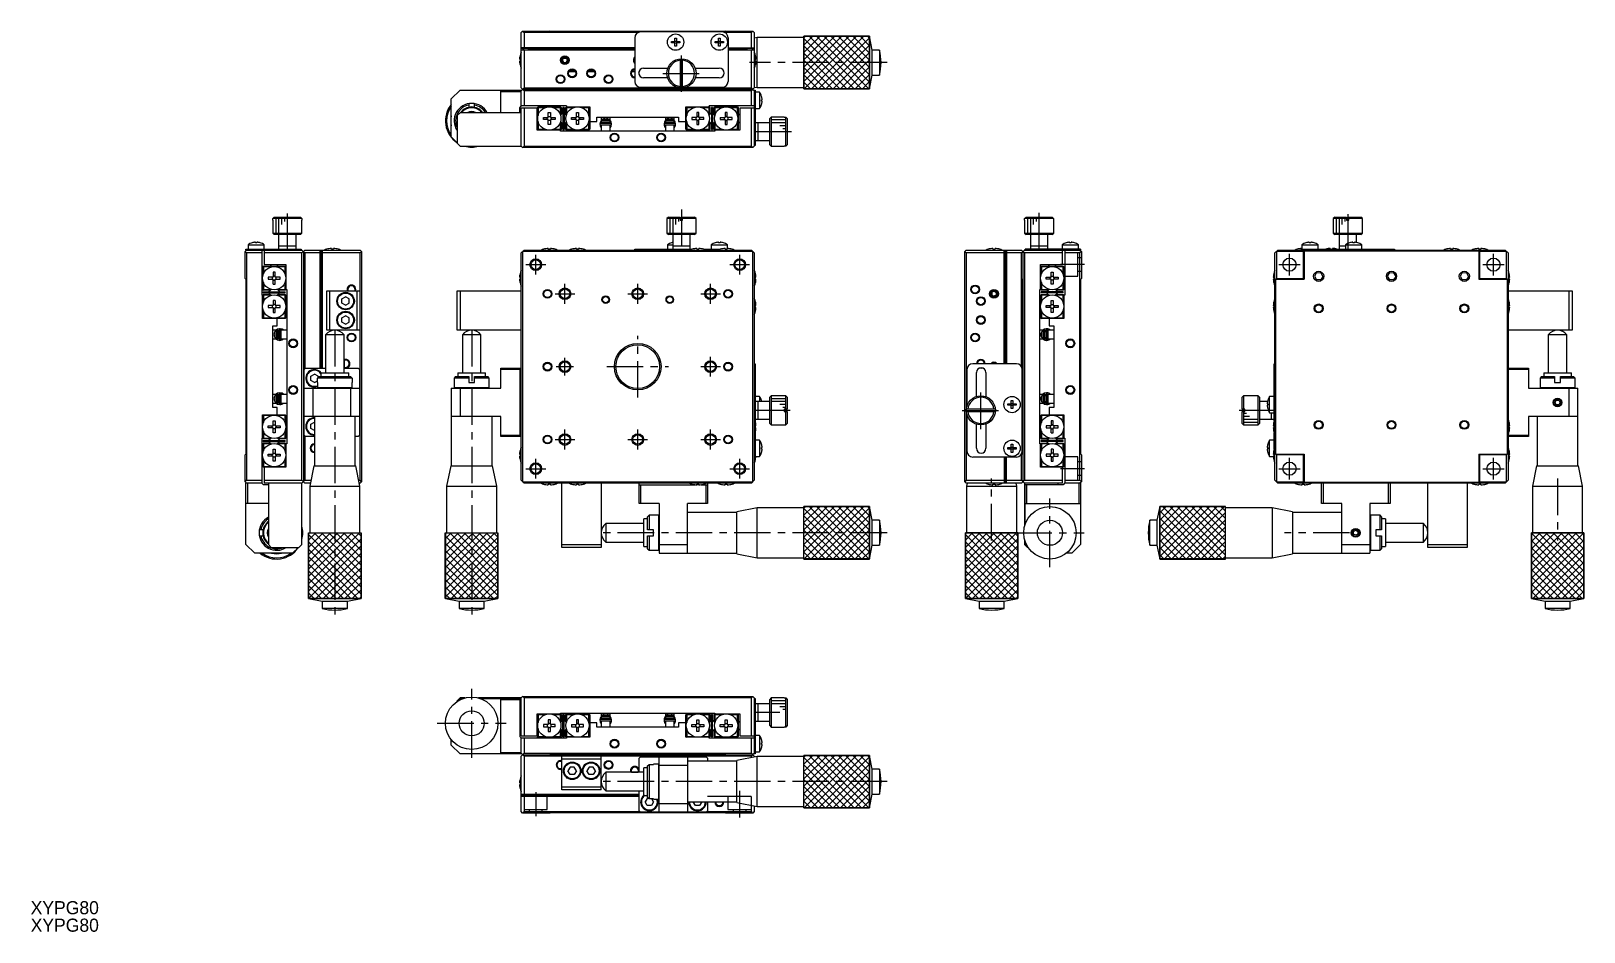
# Model space of a CAD drawing. Extents: x -141 to 392, y -18 to 291.
import ezdxf

# ---------------------------------------------------------------- set-up
doc = ezdxf.new("R2010")
doc.units = 0
doc.header["$LTSCALE"] = 10
doc.linetypes.add('CENTER', pattern=[2, 1.25, -0.25, 0.25, -0.25])
doc.linetypes.add('DASHED', pattern=[3.5, 2, -1.5])
doc.layers.get('0').update_dxf_attribs({"linetype": 'CONTINUOUS'})
doc.layers.add('CENTER', color=1, linetype='CENTER')
doc.styles.get("Standard").update_dxf_attribs({"font": 'FGP教科書体NT-M'})

msp = doc.modelspace()

# ---------------------------------------------------------------- texts
at = {"color": 7}
for p in [(-141.232606, -11.792893), (-141.232606, -17.792893)]:
    msp.add_text('XYPG80', height=4.5, dxfattribs=at).set_placement(p)

# ---------------------------------------------------------------- linework, layer by layer
at = {"color": 7, "linetype": 'CONTINUOUS'}
for p, q in [((27.144574, 290.71926), (27.644574, 291.21926)), ((27.144574, 271.71926), (27.144574, 290.71926)), ((27.644574, 291.21926), (28.144574, 290.71926)), ((27.644574, 291.21926), (36.944574, 291.21926)), ((67.272794, 290.71926), (28.144574, 290.71926)), ((28.144574, 290.71926), (28.144574, 285.51926)), ((37.144574, 291.01926), (36.944574, 291.21926)), ((97.144574, 291.01926), (37.144574, 291.01926)), ((66.144574, 288.91926), (66.144574, 273.91926)), ((96.144574, 290.91926), (68.144574, 290.91926)), ((79.884574, 288.818399), (80.404574, 288.818399)), ((79.884574, 287.67926), (79.884574, 288.818399)), ((80.404574, 288.818399), (80.404574, 287.67926)), ((94.884574, 288.818399), (95.404574, 288.818399)), ((94.884574, 287.67926), (94.884574, 288.818399)), ((95.404574, 288.818399), (95.404574, 287.67926)), ((106.144574, 290.71926), (97.016354, 290.71926)), ((97.344574, 291.21926), (97.144574, 291.01926)), ((97.344574, 291.21926), (106.644574, 291.21926)), ((98.144574, 288.91926), (98.144574, 273.91926)), ((106.144574, 290.71926), (106.644574, 291.21926)), ((106.144574, 285.51926), (106.144574, 290.71926)), ((106.644574, 291.21926), (107.144574, 290.71926)), ((107.144574, 290.71926), (107.144574, 271.71926)), ((108.144574, 289.01926), (107.144574, 288.81926)), ((108.144574, 271.81926), (108.144574, 289.01926)), ((124.144574, 289.01926), (108.144574, 289.01926)), ((124.144574, 289.41926), (124.144574, 271.41926)), ((146.644574, 289.41926), (124.144574, 289.41926)), ((147.644574, 284.71926), (146.644574, 289.41926)), ((146.644574, 271.41926), (146.644574, 289.41926)), ((26.881991, 283.25469), (26.872942, 283.259104)), ((66.144574, 285.51926), (27.144574, 285.51926)), ((66.144574, 285.21926), (27.144574, 285.21926)), ((66.144574, 284.71926), (27.144574, 284.71926)), ((27.921098, 285.21926), (27.921098, 284.71926)), ((28.144574, 284.71926), (28.144574, 271.71926)), ((29.944574, 285.21926), (29.644574, 284.91926)), ((29.644574, 284.71926), (29.644574, 285.21926)), ((29.944574, 284.91926), (29.794574, 285.06926)), ((29.944574, 284.91926), (29.944574, 284.71926)), ((66.144574, 284.91926), (29.944574, 284.91926)), ((78.745435, 287.15926), (78.745435, 287.67926)), ((78.745435, 287.67926), (79.884574, 287.67926)), ((79.884574, 287.15926), (78.745435, 287.15926)), ((79.815132, 287.15926), (79.815132, 287.67926)), ((79.884574, 287.748702), (80.404574, 287.748702)), ((79.884574, 286.020121), (79.884574, 287.15926)), ((80.404574, 287.089818), (79.884574, 287.089818)), ((80.404574, 286.020121), (79.884574, 286.020121)), ((80.404574, 287.67926), (81.543713, 287.67926)), ((80.404574, 287.15926), (80.404574, 286.020121)), ((81.543713, 287.15926), (80.404574, 287.15926)), ((80.474016, 287.67926), (80.474016, 287.15926)), ((81.543713, 287.67926), (81.543713, 287.15926)), ((93.745435, 287.15926), (93.745435, 287.67926)), ((93.745435, 287.67926), (94.884574, 287.67926)), ((94.884574, 287.15926), (93.745435, 287.15926)), ((94.815132, 287.15926), (94.815132, 287.67926)), ((94.884574, 287.748702), (95.404574, 287.748702)), ((94.884574, 286.020121), (94.884574, 287.15926)), ((95.404574, 287.089818), (94.884574, 287.089818)), ((95.404574, 286.020121), (94.884574, 286.020121)), ((95.404574, 287.67926), (96.543713, 287.67926)), ((95.404574, 287.15926), (95.404574, 286.020121)), ((96.543713, 287.15926), (95.404574, 287.15926)), ((95.474016, 287.67926), (95.474016, 287.15926)), ((96.543713, 287.67926), (96.543713, 287.15926)), ((98.144574, 285.51926), (107.144574, 285.51926)), ((107.144574, 285.21926), (98.144574, 285.21926)), ((104.344574, 284.91926), (98.144574, 284.91926)), ((107.144574, 284.71926), (98.144574, 284.71926)), ((104.644574, 284.91926), (104.344574, 285.21926)), ((104.494574, 285.06926), (104.344574, 284.91926)), ((104.344574, 284.71926), (104.344574, 284.91926)), ((104.644574, 285.21926), (104.644574, 284.71926)), ((106.144574, 271.71926), (106.144574, 284.71926)), ((106.368049, 285.21926), (106.368049, 284.71926)), ((107.407156, 283.25469), (107.416205, 283.259104)), ((150.144574, 284.71926), (147.644574, 284.71926)), ((147.644574, 276.11926), (147.644574, 284.71926)), ((150.144574, 284.71926), (150.144574, 276.11926)), ((26.881991, 281.57926), (26.564543, 281.57926)), ((26.564543, 280.85926), (26.881991, 280.85926)), ((26.872942, 279.179416), (26.881991, 279.183829)), ((26.881991, 280.85926), (26.881991, 281.57926)), ((41.278548, 281.21926), (41.711561, 281.96926)), ((41.278548, 281.21926), (41.711561, 280.46926)), ((41.711561, 281.96926), (42.577586, 281.96926)), ((41.711561, 280.46926), (42.577586, 280.46926)), ((42.577586, 281.96926), (43.010599, 281.21926)), ((42.577586, 280.46926), (43.010599, 281.21926)), ((45.790218, 277.21926), (43.49893, 277.21926)), ((43.684105, 277.51926), (45.605042, 277.51926)), ((52.290218, 277.21926), (49.99893, 277.21926)), ((50.184105, 277.51926), (52.105042, 277.51926)), ((66.144574, 277.21926), (64.99893, 277.21926)), ((65.184105, 277.51926), (66.144574, 277.51926)), ((69.144574, 278.46926), (77.460825, 278.46926)), ((81.744574, 281.703234), (81.744574, 271.735286)), ((82.544574, 271.735286), (82.544574, 281.703234)), ((86.828322, 278.46926), (95.144574, 278.46926)), ((107.407156, 280.85926), (107.407156, 281.57926)), ((107.407156, 281.57926), (107.724605, 281.57926)), ((107.724605, 280.85926), (107.407156, 280.85926)), ((107.416205, 279.179416), (107.407156, 279.183829)), ((68.144574, 271.91926), (80.744574, 271.91926)), ((77.390891, 275.16926), (69.144574, 275.16926)), ((83.544574, 271.91926), (96.144574, 271.91926)), ((95.144574, 275.16926), (86.898257, 275.16926)), ((107.144574, 272.01926), (108.144574, 271.81926)), ((146.644574, 271.41926), (147.644574, 276.11926)), ((147.644574, 276.11926), (150.144574, 276.11926)), ((6.144574, 270.91926), (3.144574, 267.91926)), ((3.144574, 254.91926), (3.144574, 267.91926)), ((6.144574, 270.91926), (27.144574, 270.91926)), ((20.144574, 263.21926), (20.144574, 270.91926)), ((27.144574, 270.41926), (20.144574, 270.41926)), ((27.144574, 271.71926), (28.144574, 270.71926)), ((27.144574, 270.71926), (28.144574, 271.71926)), ((27.144574, 265.41926), (27.144574, 270.91926)), ((106.644574, 271.21926), (27.644574, 271.21926)), ((28.144574, 271.71926), (106.144574, 271.71926)), ((28.144574, 270.71926), (28.144574, 265.51926)), ((106.144574, 270.71926), (28.144574, 270.71926)), ((37.144574, 271.01926), (36.944574, 271.21926)), ((97.144574, 271.01926), (37.144574, 271.01926)), ((97.344574, 271.21926), (97.144574, 271.01926)), ((106.144574, 271.71926), (107.144574, 270.71926)), ((106.144574, 270.71926), (107.144574, 271.71926)), ((106.144574, 265.51926), (106.144574, 270.71926)), ((107.144574, 270.91926), (107.444574, 270.91926)), ((107.144574, 270.91926), (107.144574, 251.71926)), ((107.444574, 270.91926), (107.444574, 251.91926)), ((108.987037, 270.21926), (107.444574, 270.21926)), ((108.144574, 271.81926), (124.144574, 271.81926)), ((108.987037, 270.21926), (108.987037, 264.61926)), ((109.637778, 268.818399), (109.643947, 268.821408)), ((109.637778, 267.15926), (109.637778, 267.67926)), ((109.637778, 267.67926), (109.831035, 267.67926)), ((109.831035, 267.15926), (109.637778, 267.15926)), ((124.144574, 271.41926), (146.644574, 271.41926)), ((6.144574, 263.21926), (5.144574, 262.21926)), ((5.144574, 262.21926), (5.144574, 252.71926)), ((27.144574, 263.21926), (6.144574, 263.21926)), ((9.144574, 266.33534), (9.144574, 265.062804)), ((11.144574, 265.062804), (11.144574, 266.33534)), ((26.644574, 264.91926), (27.144574, 265.41926)), ((26.644574, 263.21926), (26.644574, 264.91926)), ((42.644574, 265.51926), (27.144574, 265.51926)), ((27.144574, 251.71926), (27.144574, 264.71926)), ((32.644574, 264.71926), (27.144574, 264.71926)), ((28.144574, 264.71926), (28.144574, 251.71926)), ((32.944574, 265.21926), (32.644574, 264.91926)), ((32.644574, 257.21926), (32.644574, 264.91926)), ((32.944574, 264.91926), (32.794574, 265.06926)), ((32.944574, 265.21926), (40.644574, 265.21926)), ((32.944574, 264.91926), (32.944574, 262.304387)), ((35.274705, 264.91926), (32.944574, 264.91926)), ((34.759143, 260.85926), (34.759143, 261.57926)), ((34.759143, 261.57926), (36.434574, 261.57926)), ((36.106545, 260.85926), (36.106545, 261.57926)), ((36.434574, 263.25469), (37.154574, 263.25469)), ((36.434574, 261.57926), (36.434574, 263.25469)), ((36.434574, 261.907289), (37.154574, 261.907289)), ((37.154574, 263.25469), (37.154574, 261.57926)), ((37.154574, 261.57926), (38.830004, 261.57926)), ((37.482603, 261.57926), (37.482603, 260.85926)), ((40.644574, 264.91926), (38.314442, 264.91926)), ((38.830004, 261.57926), (38.830004, 260.85926)), ((40.616162, 262.400557), (40.944574, 262.728969)), ((41.444574, 263.14058), (40.636529, 262.332535)), ((40.644574, 265.21926), (40.944574, 264.91926)), ((40.794574, 265.06926), (40.644574, 264.91926)), ((40.644574, 262.428969), (40.644574, 264.91926)), ((40.944574, 264.91926), (40.944574, 262.728969)), ((41.844574, 265.01926), (41.444574, 265.01926)), ((41.444574, 265.01926), (41.444574, 257.41926)), ((41.844574, 265.01926), (41.844574, 257.41926)), ((42.652619, 262.332535), (41.844574, 263.14058)), ((41.844574, 263.06987), (42.637064, 262.27738)), ((42.344574, 264.91926), (42.644574, 265.21926)), ((42.344574, 262.728969), (42.344574, 264.91926)), ((42.344574, 262.728969), (42.672986, 262.400558)), ((42.644574, 264.91926), (42.494574, 265.06926)), ((42.644574, 265.51926), (42.644574, 265.21926)), ((42.644574, 265.21926), (50.644574, 265.21926)), ((42.644574, 264.91926), (42.644574, 262.428969)), ((44.974705, 264.91926), (42.644574, 264.91926)), ((44.459143, 261.57926), (46.134574, 261.57926)), ((44.459143, 260.85926), (44.459143, 261.57926)), ((45.806545, 260.85926), (45.806545, 261.57926)), ((46.134574, 263.25469), (46.854574, 263.25469)), ((46.134574, 261.57926), (46.134574, 263.25469)), ((46.134574, 261.907289), (46.854574, 261.907289)), ((46.854574, 263.25469), (46.854574, 261.57926)), ((46.854574, 261.57926), (48.530004, 261.57926)), ((47.182603, 261.57926), (47.182603, 260.85926)), ((50.344574, 264.91926), (48.014442, 264.91926)), ((48.530004, 261.57926), (48.530004, 260.85926)), ((50.344574, 265.21926), (50.644574, 264.91926)), ((50.494574, 265.06926), (50.344574, 264.91926)), ((50.344574, 262.304387), (50.344574, 264.91926)), ((50.644574, 265.21926), (50.644574, 257.51926)), ((53.144574, 260.21926), (53.144574, 261.71926)), ((53.144574, 261.71926), (81.144574, 261.71926)), ((54.644574, 261.71926), (54.644574, 260.609789)), ((57.644574, 260.648431), (57.644574, 261.71926)), ((76.644574, 261.71926), (76.644574, 260.609789)), ((79.644574, 260.648431), (79.644574, 261.71926)), ((81.144574, 261.71926), (81.144574, 260.21926)), ((83.644574, 265.21926), (91.644574, 265.21926)), ((83.644574, 257.51926), (83.644574, 265.21926)), ((83.944574, 265.21926), (83.644574, 264.91926)), ((83.944574, 264.91926), (83.794574, 265.06926)), ((86.274705, 264.91926), (83.944574, 264.91926)), ((83.944574, 264.91926), (83.944574, 262.304387)), ((87.434574, 261.57926), (85.759143, 261.57926)), ((85.759143, 261.57926), (85.759143, 260.85926)), ((87.106545, 261.57926), (87.106545, 260.85926)), ((88.154574, 263.25469), (87.434574, 263.25469)), ((87.434574, 263.25469), (87.434574, 261.57926)), ((88.154574, 261.907289), (87.434574, 261.907289)), ((88.154574, 261.57926), (88.154574, 263.25469)), ((89.830004, 261.57926), (88.154574, 261.57926)), ((88.482603, 260.85926), (88.482603, 261.57926)), ((91.644574, 264.91926), (89.314442, 264.91926)), ((89.830004, 260.85926), (89.830004, 261.57926)), ((91.616162, 262.400557), (91.944574, 262.728969)), ((92.444574, 263.14058), (91.636529, 262.332535)), ((91.644574, 265.21926), (91.644574, 265.51926)), ((107.144574, 265.51926), (91.644574, 265.51926)), ((91.644574, 265.21926), (91.944574, 264.91926)), ((91.794574, 265.06926), (91.644574, 264.91926)), ((91.644574, 262.428969), (91.644574, 264.91926)), ((91.944574, 264.91926), (91.944574, 262.728969)), ((92.444574, 265.01926), (92.444574, 257.41926)), ((92.844574, 265.01926), (92.444574, 265.01926)), ((92.844574, 265.01926), (92.844574, 257.41926)), ((93.652619, 262.332535), (92.844574, 263.14058)), ((92.844574, 263.06987), (93.637064, 262.27738)), ((93.344574, 264.91926), (93.644574, 265.21926)), ((93.344574, 262.728969), (93.344574, 264.91926)), ((93.344574, 262.728969), (93.672986, 262.400558)), ((93.644574, 264.91926), (93.494574, 265.06926)), ((93.644574, 265.21926), (101.344574, 265.21926)), ((93.644574, 264.91926), (93.644574, 262.428969)), ((95.974705, 264.91926), (93.644574, 264.91926)), ((95.459143, 261.57926), (95.459143, 260.85926)), ((95.459143, 261.57926), (97.134574, 261.57926)), ((96.806545, 261.57926), (96.806545, 260.85926)), ((97.854574, 263.25469), (97.134574, 263.25469)), ((97.134574, 263.25469), (97.134574, 261.57926)), ((97.854574, 261.907289), (97.134574, 261.907289)), ((97.854574, 261.57926), (97.854574, 263.25469)), ((99.530004, 261.57926), (97.854574, 261.57926)), ((98.182603, 260.85926), (98.182603, 261.57926)), ((101.344574, 264.91926), (99.014442, 264.91926)), ((99.530004, 260.85926), (99.530004, 261.57926)), ((101.344574, 265.21926), (101.644574, 264.91926)), ((101.494574, 265.06926), (101.344574, 264.91926)), ((101.344574, 262.304387), (101.344574, 264.91926)), ((101.644574, 264.91926), (101.644574, 257.51926)), ((102.144574, 262.71926), (101.644574, 262.21926)), ((102.144574, 264.71926), (102.144574, 257.21926)), ((107.144574, 264.71926), (102.144574, 264.71926)), ((106.144574, 251.71926), (106.144574, 264.71926)), ((107.444574, 264.61926), (108.987037, 264.61926)), ((109.643947, 266.017112), (109.637778, 266.020121)), ((112.944574, 261.71926), (112.444574, 261.21926)), ((112.444574, 252.21926), (112.444574, 261.21926)), ((112.944574, 261.71926), (112.944574, 251.71926)), ((117.444574, 261.71926), (112.944574, 261.71926)), ((117.444574, 261.71926), (117.444574, 261.703234)), ((117.444574, 261.703234), (117.944574, 261.703234)), ((117.944574, 251.735286), (117.944574, 261.703234)), ((117.944574, 261.703234), (118.444574, 261.201447)), ((118.444574, 261.201447), (118.444574, 252.237073)), ((32.944574, 257.21926), (32.644574, 257.51926)), ((40.644574, 257.21926), (32.644574, 257.21926)), ((32.794574, 257.36926), (32.944574, 257.51926)), ((32.944574, 260.134133), (32.944574, 257.51926)), ((32.944574, 257.51926), (35.274705, 257.51926)), ((36.434574, 260.85926), (34.759143, 260.85926)), ((36.434574, 259.183829), (36.434574, 260.85926)), ((37.154574, 260.531231), (36.434574, 260.531231)), ((37.154574, 259.183829), (36.434574, 259.183829)), ((37.154574, 260.85926), (37.154574, 259.183829)), ((38.830004, 260.85926), (37.154574, 260.85926)), ((38.314442, 257.51926), (40.644574, 257.51926)), ((40.944574, 259.709551), (40.616162, 260.037963)), ((40.636529, 260.105985), (41.444574, 259.29794)), ((40.644574, 257.51926), (40.644574, 260.009551)), ((40.644574, 257.51926), (40.794574, 257.36926)), ((40.944574, 257.51926), (40.644574, 257.21926)), ((40.644574, 256.91926), (40.644574, 257.21926)), ((93.644574, 256.91926), (40.644574, 256.91926)), ((41.444574, 259.36865), (40.652084, 260.16114)), ((40.944574, 259.709551), (40.944574, 257.51926)), ((41.444574, 257.41926), (41.844574, 257.41926)), ((41.844574, 259.29794), (42.652619, 260.105985)), ((42.672985, 260.037962), (42.344574, 259.709551)), ((42.344574, 257.51926), (42.344574, 259.709551)), ((42.644574, 257.21926), (42.344574, 257.51926)), ((42.494574, 257.36926), (42.644574, 257.51926)), ((42.644574, 260.009551), (42.644574, 257.51926)), ((42.644574, 257.51926), (44.974705, 257.51926)), ((50.344574, 257.21926), (42.644574, 257.21926)), ((46.134574, 260.85926), (44.459143, 260.85926)), ((46.134574, 259.183829), (46.134574, 260.85926)), ((46.854574, 260.531231), (46.134574, 260.531231)), ((46.854574, 259.183829), (46.134574, 259.183829)), ((46.854574, 260.85926), (46.854574, 259.183829)), ((48.530004, 260.85926), (46.854574, 260.85926)), ((48.014442, 257.51926), (50.344574, 257.51926)), ((50.344574, 257.51926), (50.344574, 260.134133)), ((50.344574, 257.51926), (50.494574, 257.36926)), ((50.344574, 257.21926), (50.644574, 257.51926)), ((50.644574, 260.21926), (53.144574, 260.21926)), ((54.297805, 258.585555), (54.302672, 258.571748)), ((54.301777, 258.571362), (54.331756, 258.501849)), ((54.318268, 258.534204), (54.317954, 258.532627)), ((54.317954, 258.532627), (54.318491, 258.53285)), ((54.318137, 258.531751), (54.317954, 258.532627)), ((57.936182, 259.5334), (54.386182, 259.5334)), ((54.386182, 259.0834), (57.936182, 259.0834)), ((54.644574, 260.41926), (54.644574, 259.91926)), ((57.644574, 260.41926), (54.644574, 260.41926)), ((54.644574, 259.91926), (57.644574, 259.91926)), ((54.644574, 259.71926), (55.144574, 259.71926)), ((57.644574, 258.91926), (54.644574, 258.91926)), ((54.644574, 258.91926), (54.644574, 256.91926)), ((54.698891, 260.41926), (55.228059, 260.91926)), ((54.734313, 258.919262), (54.986739, 259.0834)), ((55.144574, 259.91926), (55.144574, 259.5334)), ((55.144574, 259.0834), (55.144574, 258.91926)), ((55.228059, 260.91926), (57.061089, 260.91926)), ((57.061089, 260.91926), (57.590257, 260.41926)), ((57.144574, 259.5334), (57.144574, 259.91926)), ((57.144574, 259.71926), (57.644574, 259.71926)), ((57.144574, 258.91926), (57.144574, 259.0834)), ((57.335625, 259.0834), (57.588037, 258.919293)), ((57.586048, 259.919413), (57.695408, 259.533447)), ((57.998953, 258.522286), (57.644539, 258.655419)), ((57.644574, 259.91926), (57.644574, 260.41926)), ((57.644574, 259.71926), (57.644574, 259.759235)), ((57.644574, 256.91926), (57.644574, 258.91926)), ((57.657157, 258.659265), (57.644574, 258.665969)), ((57.64468, 257.968384), (58.003632, 258.532051)), ((57.670759, 258.652268), (57.657157, 258.659265)), ((57.685281, 258.64503), (57.670759, 258.652268)), ((57.700617, 258.637602), (57.685281, 258.64503)), ((57.716655, 258.63004), (57.700617, 258.637602)), ((57.733277, 258.622398), (57.716655, 258.63004)), ((57.750364, 258.614731), (57.733277, 258.622398)), ((57.76779, 258.607097), (57.750364, 258.614731)), ((57.785427, 258.59955), (57.76779, 258.607097)), ((57.803149, 258.592146), (57.785427, 258.59955)), ((57.820824, 258.584939), (57.803149, 258.592146)), ((57.838325, 258.57798), (57.820824, 258.584939)), ((57.855524, 258.571322), (57.838325, 258.57798)), ((57.872295, 258.565012), (57.855524, 258.571322)), ((57.888516, 258.559096), (57.872295, 258.565012)), ((57.904069, 258.553618), (57.888516, 258.559096)), ((57.91884, 258.548618), (57.904069, 258.553618)), ((57.932721, 258.544131), (57.91884, 258.548618)), ((57.945612, 258.540192), (57.932721, 258.544131)), ((57.957419, 258.536827), (57.945612, 258.540192)), ((57.968054, 258.534063), (57.957419, 258.536827)), ((57.977441, 258.531919), (57.968054, 258.534063)), ((57.985512, 258.530411), (57.977441, 258.531919)), ((57.985323, 258.489959), (58.030854, 258.60028)), ((57.992206, 258.52955), (57.985512, 258.530411)), ((57.997477, 258.529342), (57.992206, 258.52955)), ((58.001284, 258.529788), (57.997477, 258.529342)), ((57.999746, 258.522893), (57.998953, 258.522286)), ((58.003601, 258.530886), (58.001284, 258.529788)), ((58.004846, 259.08906), (58.002927, 259.093601)), ((58.00441, 258.532627), (58.003601, 258.530886)), ((58.004228, 258.531751), (58.016688, 258.563396)), ((58.017878, 259.055612), (58.004846, 259.08906)), ((58.016688, 258.563396), (58.028203, 258.597394)), ((58.029226, 259.021563), (58.017878, 259.055612)), ((58.028203, 258.597394), (58.038007, 258.631919)), ((58.038862, 258.986996), (58.029226, 259.021563)), ((58.030854, 258.60028), (58.160135, 259.282558)), ((58.038007, 258.631919), (58.046077, 258.666884)), ((58.046762, 258.951998), (58.038862, 258.986996)), ((58.046077, 258.666884), (58.052393, 258.702202)), ((58.052907, 258.916653), (58.046762, 258.951998)), ((58.052393, 258.702202), (58.05694, 258.737788)), ((58.057283, 258.881048), (58.052907, 258.916653)), ((58.05694, 258.737788), (58.059707, 258.773554)), ((58.059879, 258.845272), (58.057283, 258.881048)), ((58.059707, 258.773554), (58.060687, 258.809411)), ((58.060687, 258.809411), (58.059879, 258.845272)), ((76.297805, 258.585555), (76.302672, 258.571748)), ((76.301777, 258.571362), (76.331756, 258.501849)), ((76.318268, 258.534204), (76.317954, 258.532627)), ((76.317954, 258.532627), (76.318491, 258.53285)), ((76.318137, 258.531751), (76.317954, 258.532627)), ((79.936182, 259.5334), (76.386182, 259.5334)), ((76.386182, 259.0834), (79.936182, 259.0834)), ((76.644574, 260.41926), (76.644574, 259.91926)), ((79.644574, 260.41926), (76.644574, 260.41926)), ((76.644574, 259.91926), (79.644574, 259.91926)), ((76.644574, 259.71926), (77.144574, 259.71926)), ((79.644574, 258.91926), (76.644574, 258.91926)), ((76.644574, 258.91926), (76.644574, 256.91926)), ((76.698891, 260.41926), (77.228059, 260.91926)), ((76.734313, 258.919262), (76.986739, 259.0834)), ((77.144574, 259.91926), (77.144574, 259.5334)), ((77.144574, 259.0834), (77.144574, 258.91926)), ((77.228059, 260.91926), (79.061089, 260.91926)), ((79.061089, 260.91926), (79.590257, 260.41926)), ((79.144574, 259.5334), (79.144574, 259.91926)), ((79.144574, 259.71926), (79.644574, 259.71926)), ((79.144574, 258.91926), (79.144574, 259.0834)), ((79.335625, 259.0834), (79.588037, 258.919293)), ((79.586048, 259.919413), (79.695408, 259.533447)), ((79.999746, 258.522893), (79.644539, 258.655419)), ((79.644574, 259.91926), (79.644574, 260.41926)), ((79.644574, 259.71926), (79.644574, 259.759235)), ((79.644574, 256.91926), (79.644574, 258.91926)), ((79.657157, 258.659265), (79.644574, 258.665969)), ((79.64468, 257.968384), (80.003632, 258.532051)), ((79.670759, 258.652268), (79.657157, 258.659265)), ((79.685281, 258.64503), (79.670759, 258.652268)), ((79.700617, 258.637602), (79.685281, 258.64503)), ((79.716655, 258.63004), (79.700617, 258.637602)), ((79.733277, 258.622398), (79.716655, 258.63004)), ((79.750364, 258.614731), (79.733277, 258.622398)), ((79.76779, 258.607097), (79.750364, 258.614731)), ((79.785427, 258.59955), (79.76779, 258.607097)), ((79.803149, 258.592146), (79.785427, 258.59955)), ((79.820824, 258.584939), (79.803149, 258.592146)), ((79.838325, 258.57798), (79.820824, 258.584939)), ((79.855524, 258.571322), (79.838325, 258.57798)), ((79.872295, 258.565012), (79.855524, 258.571322)), ((79.888516, 258.559096), (79.872295, 258.565012)), ((79.904069, 258.553618), (79.888516, 258.559096)), ((79.91884, 258.548618), (79.904069, 258.553618)), ((79.932721, 258.544131), (79.91884, 258.548618)), ((79.945612, 258.540192), (79.932721, 258.544131)), ((79.957419, 258.536827), (79.945612, 258.540192)), ((79.968054, 258.534063), (79.957419, 258.536827)), ((79.977441, 258.531919), (79.968054, 258.534063)), ((79.985512, 258.530411), (79.977441, 258.531919)), ((79.985323, 258.489959), (79.999858, 258.523165)), ((79.992206, 258.52955), (79.985512, 258.530411)), ((79.997477, 258.529342), (79.992206, 258.52955)), ((80.001284, 258.529788), (79.997477, 258.529342)), ((79.999858, 258.523165), (80.030854, 258.60028)), ((80.003601, 258.530886), (80.001284, 258.529788)), ((80.004846, 259.08906), (80.002927, 259.093601)), ((80.00441, 258.532627), (80.003601, 258.530886)), ((80.004228, 258.531751), (80.016688, 258.563396)), ((80.017878, 259.055612), (80.004846, 259.08906)), ((80.016688, 258.563396), (80.028203, 258.597394)), ((80.029226, 259.021563), (80.017878, 259.055612)), ((80.028203, 258.597394), (80.038007, 258.631919)), ((80.038862, 258.986996), (80.029226, 259.021563)), ((80.030854, 258.60028), (80.160135, 259.282558)), ((80.038007, 258.631919), (80.046077, 258.666884)), ((80.046762, 258.951998), (80.038862, 258.986996)), ((80.046077, 258.666884), (80.052393, 258.702202)), ((80.052907, 258.916653), (80.046762, 258.951998)), ((80.052393, 258.702202), (80.05694, 258.737788)), ((80.057283, 258.881048), (80.052907, 258.916653)), ((80.05694, 258.737788), (80.059707, 258.773554)), ((80.059879, 258.845272), (80.057283, 258.881048)), ((80.059707, 258.773554), (80.060687, 258.809411)), ((80.060687, 258.809411), (80.059879, 258.845272)), ((81.144574, 260.21926), (83.644574, 260.21926)), ((83.644574, 257.51926), (83.944574, 257.21926)), ((83.794574, 257.36926), (83.944574, 257.51926)), ((83.944574, 260.134133), (83.944574, 257.51926)), ((83.944574, 257.51926), (86.274705, 257.51926)), ((91.644574, 257.21926), (83.944574, 257.21926)), ((85.759143, 260.85926), (87.434574, 260.85926)), ((87.434574, 260.85926), (87.434574, 259.183829)), ((87.434574, 260.531231), (88.154574, 260.531231)), ((87.434574, 259.183829), (88.154574, 259.183829)), ((88.154574, 259.183829), (88.154574, 260.85926)), ((89.830004, 260.85926), (88.154574, 260.85926)), ((89.314442, 257.51926), (91.644574, 257.51926)), ((91.944574, 259.709551), (91.616162, 260.037963)), ((91.636529, 260.105985), (92.444574, 259.29794)), ((91.644574, 257.51926), (91.644574, 260.009551)), ((91.644574, 257.51926), (91.794574, 257.36926)), ((91.944574, 257.51926), (91.644574, 257.21926)), ((92.444574, 259.36865), (91.652084, 260.16114)), ((91.944574, 259.709551), (91.944574, 257.51926)), ((92.444574, 257.41926), (92.844574, 257.41926)), ((92.844574, 259.29794), (93.652619, 260.105985)), ((93.672985, 260.037962), (93.344574, 259.709551)), ((93.344574, 257.51926), (93.344574, 259.709551)), ((93.644574, 257.21926), (93.344574, 257.51926)), ((93.494574, 257.36926), (93.644574, 257.51926)), ((93.644574, 260.009551), (93.644574, 257.51926)), ((93.644574, 257.51926), (95.974705, 257.51926)), ((93.644574, 257.21926), (93.644574, 256.91926)), ((102.144574, 257.21926), (93.644574, 257.21926)), ((95.459143, 260.85926), (97.134574, 260.85926)), ((97.134574, 260.85926), (97.134574, 259.183829)), ((97.134574, 260.531231), (97.854574, 260.531231)), ((97.134574, 259.183829), (97.854574, 259.183829)), ((97.854574, 259.183829), (97.854574, 260.85926)), ((97.854574, 260.85926), (99.530004, 260.85926)), ((99.014442, 257.51926), (101.344574, 257.51926)), ((101.344574, 257.51926), (101.344574, 260.134133)), ((101.344574, 257.51926), (101.494574, 257.36926)), ((101.344574, 257.21926), (101.644574, 257.51926)), ((101.644574, 260.21926), (102.144574, 259.71926)), ((112.444574, 259.71926), (107.444574, 259.71926)), ((108.444574, 253.71926), (108.444574, 259.71926)), ((3.144574, 254.91926), (5.144574, 252.91926)), ((5.144574, 252.71926), (6.144574, 251.71926)), ((6.144574, 251.71926), (27.144574, 251.71926)), ((27.144574, 251.71926), (27.644574, 251.21926)), ((27.644574, 251.21926), (28.144574, 251.71926)), ((106.644574, 251.21926), (27.644574, 251.21926)), ((28.144574, 251.71926), (106.144574, 251.71926)), ((106.144574, 251.71926), (106.644574, 251.21926)), ((106.644574, 251.21926), (107.144574, 251.71926)), ((107.444574, 251.91926), (107.144574, 251.91926)), ((107.444574, 253.71926), (112.444574, 253.71926)), ((112.444574, 252.21926), (112.944574, 251.71926)), ((112.944574, 251.71926), (117.444574, 251.71926)), ((117.944574, 251.735286), (117.444574, 251.735286)), ((117.444574, 251.735286), (117.444574, 251.71926)), ((118.444574, 252.237073), (117.944574, 251.735286)), ((-58.129522, 226.382902), (-58.113496, 226.382902)), ((-58.129522, 226.382902), (-58.129522, 221.882902)), ((-58.113496, 226.882902), (-57.611708, 227.382902)), ((-58.113496, 226.382902), (-58.113496, 226.882902)), ((-48.145547, 226.882902), (-58.113496, 226.882902)), ((-57.611708, 227.382902), (-48.647335, 227.382902)), ((-48.647335, 227.382902), (-48.145547, 226.882902)), ((-48.145547, 226.882902), (-48.145547, 226.382902)), ((-48.145547, 226.382902), (-48.129522, 226.382902)), ((-48.129522, 221.882902), (-48.129522, 226.382902)), ((77.644574, 227.382902), (77.144574, 226.882902)), ((81.744574, 226.882902), (77.144574, 226.882902)), ((77.144574, 226.882902), (77.144574, 221.882902)), ((77.644574, 227.382902), (81.744574, 227.382902)), ((81.744574, 227.382902), (81.744574, 226.382902)), ((81.744574, 226.382902), (82.544574, 226.382902)), ((82.544574, 227.382902), (86.644574, 227.382902)), ((82.544574, 226.382902), (82.544574, 227.382902)), ((87.144574, 226.882902), (82.544574, 226.882902)), ((87.144574, 226.882902), (86.644574, 227.382902)), ((87.144574, 221.882902), (87.144574, 226.882902)), ((199.918669, 226.382902), (199.934695, 226.382902)), ((199.918669, 226.382902), (199.918669, 221.882902)), ((199.934695, 226.882902), (200.436482, 227.382902)), ((199.934695, 226.382902), (199.934695, 226.882902)), ((209.902643, 226.882902), (199.934695, 226.882902)), ((200.436482, 227.382902), (209.400856, 227.382902)), ((209.400856, 227.382902), (209.902643, 226.882902)), ((209.902643, 226.882902), (209.902643, 226.382902)), ((209.902643, 226.382902), (209.918669, 226.382902)), ((209.918669, 221.882902), (209.918669, 226.382902)), ((306.372257, 227.382902), (305.872257, 226.882902)), ((310.472257, 226.882902), (305.872257, 226.882902)), ((305.872257, 226.882902), (305.872257, 221.882902)), ((306.372257, 227.382902), (310.472257, 227.382902)), ((310.472257, 227.382902), (310.472257, 226.382902)), ((310.472257, 226.382902), (311.272257, 226.382902)), ((311.272257, 227.382902), (315.372257, 227.382902)), ((311.272257, 226.382902), (311.272257, 227.382902)), ((315.872257, 226.882902), (311.272257, 226.882902)), ((315.872257, 226.882902), (315.372257, 227.382902)), ((315.872257, 221.882902), (315.872257, 226.882902)), ((-65.228661, 218.576106), (-65.231669, 218.582275)), ((-64.089522, 218.576106), (-64.089522, 218.769364)), ((-63.569522, 218.576106), (-64.089522, 218.576106)), ((-63.569522, 218.769364), (-63.569522, 218.576106)), ((-62.427374, 218.582275), (-62.430382, 218.576106)), ((-58.129522, 221.882902), (-48.129522, 221.882902)), ((-58.129522, 221.882902), (-57.629522, 221.382902)), ((-48.629522, 221.382902), (-57.629522, 221.382902)), ((-56.129522, 221.382902), (-56.129522, 216.382902)), ((-50.129522, 216.382902), (-50.129522, 221.382902)), ((-48.629522, 221.382902), (-48.129522, 221.882902)), ((77.144574, 221.882902), (87.144574, 221.882902)), ((77.144574, 221.882902), (77.644574, 221.382902)), ((86.644574, 221.382902), (77.644574, 221.382902)), ((78.745435, 218.576106), (78.742426, 218.582275)), ((79.144574, 221.382902), (79.144574, 216.382902)), ((85.144574, 216.382902), (85.144574, 221.382902)), ((86.644574, 221.382902), (87.144574, 221.882902)), ((93.745435, 218.576106), (93.742426, 218.582275)), ((94.884574, 218.576106), (94.884574, 218.769364)), ((95.404574, 218.576106), (94.884574, 218.576106)), ((95.404574, 218.769364), (95.404574, 218.576106)), ((96.546721, 218.582275), (96.543713, 218.576106)), ((199.918669, 221.882902), (209.918669, 221.882902)), ((199.918669, 221.882902), (200.418669, 221.382902)), ((209.418669, 221.382902), (200.418669, 221.382902)), ((201.918669, 221.382902), (201.918669, 216.382902)), ((207.918669, 216.382902), (207.918669, 221.382902)), ((209.418669, 221.382902), (209.918669, 221.882902)), ((214.21953, 218.576106), (214.216521, 218.582275)), ((215.358669, 218.576106), (215.358669, 218.769364)), ((215.878669, 218.576106), (215.358669, 218.576106)), ((215.878669, 218.769364), (215.878669, 218.576106)), ((217.020817, 218.582275), (217.017808, 218.576106)), ((296.473118, 218.576106), (296.470109, 218.582275)), ((297.612257, 218.576106), (297.612257, 218.769364)), ((298.132257, 218.576106), (297.612257, 218.576106)), ((298.132257, 218.769364), (298.132257, 218.576106)), ((299.274405, 218.582275), (299.271396, 218.576106)), ((305.872257, 221.882902), (306.372257, 221.382902)), ((305.872257, 221.882902), (315.872257, 221.882902)), ((315.372257, 221.382902), (306.372257, 221.382902)), ((307.872257, 221.382902), (307.872257, 216.382902)), ((311.473118, 218.576106), (311.470109, 218.582275)), ((312.612257, 218.576106), (312.612257, 218.769364)), ((313.132257, 218.576106), (312.612257, 218.576106)), ((313.132257, 218.769364), (313.132257, 218.576106)), ((313.872257, 218.674977), (313.872257, 221.382902)), ((314.274405, 218.582275), (314.271396, 218.576106)), ((315.372257, 221.382902), (315.872257, 221.882902)), ((-67.629522, 215.582902), (-67.129522, 216.082902)), ((-67.129522, 215.082902), (-67.629522, 215.582902)), ((-67.629522, 206.282902), (-67.629522, 215.582902)), ((-67.329522, 216.082902), (-67.329522, 216.382902)), ((-67.329522, 216.382902), (-48.329522, 216.382902)), ((-67.329522, 216.082902), (-48.129522, 216.082902)), ((-67.129522, 215.082902), (-67.129522, 137.082902)), ((-61.929522, 215.082902), (-67.129522, 215.082902)), ((-66.629522, 217.925365), (-61.029522, 217.925365)), ((-66.629522, 217.925365), (-66.629522, 216.382902)), ((-61.929522, 216.082902), (-61.929522, 200.582902)), ((-61.129522, 216.082902), (-61.129522, 211.082902)), ((-48.129522, 215.082902), (-61.129522, 215.082902)), ((-61.029522, 216.382902), (-61.029522, 217.925365)), ((-50.129522, 217.382902), (-56.129522, 217.382902)), ((-48.329522, 216.382902), (-48.329522, 216.082902)), ((-48.129522, 215.082902), (-47.129522, 216.082902)), ((-47.129522, 215.082902), (-48.129522, 216.082902)), ((-48.129522, 137.082902), (-48.129522, 215.082902)), ((-47.629522, 215.582902), (-47.629522, 136.582902)), ((-47.129522, 216.082902), (-28.129522, 216.082902)), ((-47.129522, 215.082902), (-47.129522, 175.282902)), ((-41.929522, 215.082902), (-47.129522, 215.082902)), ((-41.929522, 216.082902), (-41.929522, 175.582902)), ((-41.629522, 216.082902), (-41.629522, 175.582902)), ((-41.629522, 215.306377), (-41.129522, 215.306377)), ((-41.629522, 213.582902), (-41.129522, 213.582902)), ((-41.329522, 213.582902), (-41.629522, 213.282902)), ((-41.479522, 213.432902), (-41.329522, 213.282902)), ((-41.329522, 213.282902), (-41.329522, 175.582902)), ((-41.129522, 213.282902), (-41.329522, 213.282902)), ((-41.129522, 216.082902), (-41.129522, 175.582902)), ((-28.129522, 215.082902), (-41.129522, 215.082902)), ((-39.664952, 216.345484), (-39.669366, 216.354534)), ((-37.989522, 216.345484), (-37.989522, 216.662933)), ((-37.269522, 216.345484), (-37.989522, 216.345484)), ((-37.269522, 216.662933), (-37.269522, 216.345484)), ((-35.589677, 216.354534), (-35.594091, 216.345484)), ((-27.629522, 215.582902), (-28.129522, 216.082902)), ((-28.129522, 215.082902), (-27.629522, 215.582902)), ((-28.129522, 137.082902), (-28.129522, 215.082902)), ((-27.629522, 215.582902), (-27.629522, 136.582902)), ((27.144574, 215.082902), (28.144574, 216.082902)), ((27.144574, 137.082902), (27.144574, 215.082902)), ((27.644574, 215.582902), (27.644574, 136.582902)), ((106.644574, 215.582902), (27.644574, 215.582902)), ((28.144574, 216.082902), (106.144574, 216.082902)), ((34.759143, 216.345484), (34.75473, 216.354534)), ((36.434574, 216.345484), (36.434574, 216.662933)), ((37.154574, 216.345484), (36.434574, 216.345484)), ((37.154574, 216.662933), (37.154574, 216.345484)), ((38.834418, 216.354534), (38.830004, 216.345484)), ((44.459143, 216.345484), (44.45473, 216.354534)), ((46.134574, 216.345484), (46.134574, 216.662933)), ((46.854574, 216.345484), (46.134574, 216.345484)), ((46.854574, 216.662933), (46.854574, 216.345484)), ((48.534418, 216.354534), (48.530004, 216.345484)), ((66.144574, 216.082902), (66.144574, 216.382902)), ((66.144574, 216.382902), (85.876137, 216.382902)), ((77.344574, 217.925365), (79.144574, 217.925365)), ((77.344574, 217.925365), (77.344574, 216.382902)), ((85.144574, 217.382902), (79.144574, 217.382902)), ((85.75473, 216.354534), (85.759143, 216.345484)), ((87.434574, 216.662933), (87.434574, 216.345484)), ((87.434574, 216.382902), (88.154574, 216.382902)), ((87.434574, 216.345484), (88.154574, 216.345484)), ((88.154574, 216.345484), (88.154574, 216.662933)), ((89.713011, 216.382902), (95.576137, 216.382902)), ((89.830004, 216.345484), (89.834418, 216.354534)), ((92.344574, 217.925365), (97.944574, 217.925365)), ((92.344574, 217.925365), (92.344574, 216.382902)), ((95.45473, 216.354534), (95.459143, 216.345484)), ((97.134574, 216.662933), (97.134574, 216.345484)), ((97.134574, 216.382902), (97.854574, 216.382902)), ((97.134574, 216.345484), (97.854574, 216.345484)), ((97.854574, 216.345484), (97.854574, 216.662933)), ((97.944574, 216.657305), (97.944574, 217.925365)), ((99.530004, 216.345484), (99.534418, 216.354534)), ((106.144574, 216.082902), (107.144574, 215.082902)), ((106.644574, 136.582902), (106.644574, 215.582902)), ((107.144574, 215.082902), (107.144574, 137.082902)), ((179.918669, 216.082902), (179.418669, 215.582902)), ((179.418669, 215.582902), (179.918669, 215.082902)), ((179.418669, 136.582902), (179.418669, 215.582902)), ((179.918669, 216.082902), (198.918669, 216.082902)), ((192.918669, 215.082902), (179.918669, 215.082902)), ((179.918669, 215.082902), (179.918669, 137.082902)), ((187.378825, 216.354534), (187.383239, 216.345484)), ((189.058669, 216.662933), (189.058669, 216.345484)), ((189.058669, 216.345484), (189.778669, 216.345484)), ((189.778669, 216.345484), (189.778669, 216.662933)), ((191.454099, 216.345484), (191.458513, 216.354534)), ((192.918669, 177.082902), (192.918669, 216.082902)), ((193.418669, 215.306377), (192.918669, 215.306377)), ((192.918669, 213.582902), (193.418669, 213.582902)), ((193.118669, 213.282902), (192.918669, 213.282902)), ((193.418669, 213.282902), (193.118669, 213.582902)), ((193.118669, 213.282902), (193.268669, 213.432902)), ((193.118669, 177.082902), (193.118669, 213.282902)), ((193.418669, 177.082902), (193.418669, 216.082902)), ((193.718669, 216.082902), (193.718669, 177.082902)), ((198.918669, 215.082902), (193.718669, 215.082902)), ((199.918669, 216.082902), (198.918669, 215.082902)), ((198.918669, 216.082902), (199.918669, 215.082902)), ((198.918669, 175.954682), (198.918669, 215.082902)), ((199.418669, 136.582902), (199.418669, 215.582902)), ((199.918669, 216.082902), (219.118669, 216.082902)), ((212.918669, 215.082902), (199.918669, 215.082902)), ((199.918669, 215.082902), (199.918669, 137.082902)), ((200.118669, 216.082902), (200.118669, 216.382902)), ((219.118669, 216.382902), (200.118669, 216.382902)), ((207.918669, 217.382902), (201.918669, 217.382902)), ((212.818669, 217.925365), (218.418669, 217.925365)), ((212.818669, 217.925365), (212.818669, 216.382902)), ((212.918669, 211.082902), (212.918669, 216.082902)), ((213.718669, 216.082902), (213.718669, 200.582902)), ((218.918669, 215.082902), (213.718669, 215.082902)), ((218.418669, 216.382902), (218.418669, 217.925365)), ((218.918669, 216.082902), (219.418669, 215.582902)), ((219.418669, 215.582902), (218.918669, 215.082902)), ((218.918669, 137.082902), (218.918669, 215.082902)), ((219.118669, 216.382902), (219.118669, 216.082902)), ((219.418669, 215.582902), (219.418669, 206.282902)), ((286.872257, 216.082902), (285.872257, 215.082902)), ((285.872257, 137.082902), (285.872257, 215.082902)), ((295.672257, 215.582902), (286.372257, 215.582902)), ((286.372257, 215.582902), (286.372257, 206.282902)), ((286.872257, 216.082902), (364.872257, 216.082902)), ((293.482413, 216.354534), (293.486827, 216.345484)), ((294.872257, 216.082902), (294.872257, 216.382902)), ((294.872257, 216.382902), (326.872257, 216.382902)), ((295.072257, 217.925365), (295.072257, 216.382902)), ((295.072257, 217.925365), (300.672257, 217.925365)), ((295.672257, 215.582902), (295.872257, 215.782902)), ((295.672257, 206.282902), (295.672257, 215.582902)), ((295.872257, 215.782902), (355.872257, 215.782902)), ((295.872257, 215.782902), (295.872257, 206.082902)), ((300.672257, 216.382902), (300.672257, 217.925365)), ((304.862257, 216.662933), (304.862257, 216.382902)), ((305.582257, 216.382902), (305.582257, 216.662933)), ((310.072257, 217.382902), (307.872257, 217.382902)), ((310.072257, 217.925365), (310.072257, 216.382902)), ((310.072257, 217.925365), (315.672257, 217.925365)), ((315.672257, 216.382902), (315.672257, 217.925365)), ((326.872257, 216.382902), (326.872257, 216.082902)), ((344.486827, 216.345484), (344.482413, 216.354534)), ((346.162257, 216.345484), (346.162257, 216.662933)), ((346.882257, 216.345484), (346.162257, 216.345484)), ((346.882257, 216.662933), (346.882257, 216.345484)), ((348.562101, 216.354534), (348.557688, 216.345484)), ((354.186827, 216.345484), (354.182413, 216.354534)), ((355.862257, 216.345484), (355.862257, 216.662933)), ((356.582257, 216.345484), (355.862257, 216.345484)), ((355.872257, 215.782902), (355.872257, 206.082902)), ((355.872257, 215.782902), (356.072257, 215.582902)), ((356.072257, 215.582902), (356.072257, 206.282902)), ((365.372257, 215.582902), (356.072257, 215.582902)), ((356.582257, 216.662933), (356.582257, 216.345484)), ((358.262101, 216.354534), (358.257688, 216.345484)), ((365.872257, 215.082902), (364.872257, 216.082902)), ((365.372257, 206.282902), (365.372257, 215.582902)), ((365.872257, 215.082902), (365.872257, 137.082902)), ((-61.329522, 210.582902), (-61.629522, 210.282902)), ((-61.629522, 202.582902), (-61.629522, 210.282902)), ((-61.479522, 210.432902), (-61.329522, 210.282902)), ((-61.329522, 210.582902), (-53.929522, 210.582902)), ((-61.329522, 210.282902), (-61.329522, 207.95277)), ((-58.714648, 210.282902), (-61.329522, 210.282902)), ((-61.129522, 211.082902), (-53.629522, 211.082902)), ((-59.129522, 211.082902), (-58.629522, 210.582902)), ((-57.269522, 208.468332), (-57.989522, 208.468332)), ((-57.989522, 208.468332), (-57.989522, 206.792902)), ((-57.269522, 206.792902), (-57.269522, 208.468332)), ((-56.629522, 210.582902), (-56.129522, 211.082902)), ((-53.929522, 210.282902), (-56.544395, 210.282902)), ((-53.929522, 210.582902), (-53.629522, 210.282902)), ((-53.929522, 210.282902), (-53.779522, 210.432902)), ((-53.929522, 207.95277), (-53.929522, 210.282902)), ((-53.629522, 211.082902), (-53.629522, 202.582902)), ((26.881991, 208.468332), (26.872942, 208.472746)), ((107.407156, 208.468332), (107.416205, 208.472746)), ((205.418669, 211.082902), (212.918669, 211.082902)), ((205.418669, 202.582902), (205.418669, 211.082902)), ((205.418669, 210.282902), (205.718669, 210.582902)), ((205.568669, 210.432902), (205.718669, 210.282902)), ((205.718669, 210.582902), (213.118669, 210.582902)), ((205.718669, 210.282902), (205.718669, 207.95277)), ((208.333542, 210.282902), (205.718669, 210.282902)), ((207.918669, 211.082902), (208.418669, 210.582902)), ((209.058669, 208.468332), (209.778669, 208.468332)), ((209.058669, 206.792902), (209.058669, 208.468332)), ((209.778669, 208.468332), (209.778669, 206.792902)), ((210.418669, 210.582902), (210.918669, 211.082902)), ((213.118669, 210.282902), (210.503796, 210.282902)), ((213.118669, 210.582902), (213.418669, 210.282902)), ((213.118669, 210.282902), (213.268669, 210.432902)), ((213.118669, 207.95277), (213.118669, 210.282902)), ((213.418669, 210.282902), (213.418669, 202.582902)), ((285.600626, 208.472746), (285.609675, 208.468332)), ((300.16192, 208.339387), (299.428941, 207.095974)), ((300.16192, 208.339387), (301.605236, 208.326315)), ((301.605236, 208.326315), (302.315574, 207.06983)), ((325.16192, 208.339387), (324.428941, 207.095974)), ((325.16192, 208.339387), (326.605236, 208.326315)), ((326.605236, 208.326315), (327.315574, 207.06983)), ((350.16192, 208.339387), (349.428941, 207.095974)), ((350.16192, 208.339387), (351.605236, 208.326315)), ((351.605236, 208.326315), (352.315574, 207.06983)), ((366.143889, 208.472746), (366.13484, 208.468332)), ((-67.629522, 206.282902), (-67.429522, 206.082902)), ((-67.429522, 206.082902), (-67.429522, 146.082902)), ((-61.629522, 202.582902), (-61.329522, 202.282902)), ((-61.329522, 202.582902), (-61.479522, 202.432902)), ((-61.329522, 204.913034), (-61.329522, 202.582902)), ((-61.329522, 202.582902), (-58.83923, 202.582902)), ((-57.989522, 206.792902), (-59.664952, 206.792902)), ((-59.664952, 206.792902), (-59.664952, 206.072902)), ((-59.664952, 206.072902), (-57.989522, 206.072902)), ((-58.742797, 202.590947), (-59.550842, 201.782902)), ((-59.480131, 201.782902), (-58.687641, 202.575392)), ((-59.13923, 202.282902), (-58.810818, 202.611313)), ((-58.31755, 206.792902), (-58.31755, 206.072902)), ((-57.269522, 207.120931), (-57.989522, 207.120931)), ((-57.989522, 204.397471), (-57.989522, 206.072902)), ((-57.989522, 205.744873), (-57.269522, 205.744873)), ((-57.989522, 204.397471), (-57.269522, 204.397471)), ((-55.594091, 206.792902), (-57.269522, 206.792902)), ((-57.269522, 204.397471), (-57.269522, 206.072902)), ((-57.269522, 206.072902), (-55.594091, 206.072902)), ((-56.941493, 206.072902), (-56.941493, 206.792902)), ((-55.708201, 201.782902), (-56.516246, 202.590947)), ((-56.448225, 202.611313), (-56.119813, 202.282902)), ((-56.419813, 202.582902), (-53.929522, 202.582902)), ((-55.594091, 206.072902), (-55.594091, 206.792902)), ((-53.929522, 202.582902), (-53.929522, 204.913034)), ((-53.779522, 202.432902), (-53.929522, 202.582902)), ((-53.629522, 202.582902), (-53.929522, 202.282902)), ((-53.629522, 202.582902), (-53.329522, 202.582902)), ((-53.329522, 202.582902), (-53.329522, 149.582902)), ((-47.629522, 206.282902), (-47.429522, 206.082902)), ((-47.429522, 206.082902), (-47.429522, 146.082902)), ((26.881991, 206.792902), (26.564543, 206.792902)), ((26.564543, 206.072902), (26.881991, 206.072902)), ((26.872942, 204.393058), (26.881991, 204.397471)), ((26.881991, 206.072902), (26.881991, 206.792902)), ((107.407156, 206.792902), (107.724605, 206.792902)), ((107.407156, 206.072902), (107.407156, 206.792902)), ((107.724605, 206.072902), (107.407156, 206.072902)), ((107.416205, 204.393058), (107.407156, 204.397471)), ((199.218669, 206.082902), (199.418669, 206.282902)), ((199.218669, 146.082902), (199.218669, 206.082902)), ((205.118669, 202.582902), (205.418669, 202.582902)), ((205.118669, 149.582902), (205.118669, 202.582902)), ((205.718669, 202.282902), (205.418669, 202.582902)), ((205.718669, 202.582902), (205.568669, 202.432902)), ((205.718669, 204.913034), (205.718669, 202.582902)), ((205.718669, 202.582902), (208.20896, 202.582902)), ((207.383239, 206.072902), (207.383239, 206.792902)), ((207.383239, 206.792902), (209.058669, 206.792902)), ((209.058669, 206.072902), (207.383239, 206.072902)), ((208.305394, 202.590947), (207.497349, 201.782902)), ((207.568059, 201.782902), (208.360549, 202.575392)), ((207.90896, 202.282902), (208.237372, 202.611314)), ((208.73064, 206.072902), (208.73064, 206.792902)), ((209.058669, 207.120931), (209.778669, 207.120931)), ((209.058669, 204.397471), (209.058669, 206.072902)), ((209.778669, 205.744873), (209.058669, 205.744873)), ((209.778669, 204.397471), (209.058669, 204.397471)), ((209.778669, 206.792902), (211.454099, 206.792902)), ((211.454099, 206.072902), (209.778669, 206.072902)), ((209.778669, 206.072902), (209.778669, 204.397471)), ((210.106698, 206.792902), (210.106698, 206.072902)), ((211.339989, 201.782902), (210.531944, 202.590947)), ((210.599966, 202.611314), (210.928378, 202.282902)), ((210.628378, 202.582902), (213.118669, 202.582902)), ((211.454099, 206.792902), (211.454099, 206.072902)), ((213.118669, 202.582902), (213.118669, 204.913034)), ((213.268669, 202.432902), (213.118669, 202.582902)), ((213.418669, 202.582902), (213.118669, 202.282902)), ((219.218669, 206.082902), (219.418669, 206.282902)), ((219.218669, 146.082902), (219.218669, 206.082902)), ((285.292226, 206.792902), (285.609675, 206.792902)), ((285.609675, 206.072902), (285.292226, 206.072902)), ((285.609675, 204.397471), (285.600626, 204.393058)), ((285.609675, 206.792902), (285.609675, 206.072902)), ((286.172257, 206.082902), (286.372257, 206.282902)), ((286.172257, 146.082902), (286.172257, 206.082902)), ((286.172257, 206.082902), (295.872257, 206.082902)), ((286.372257, 206.282902), (295.672257, 206.282902)), ((295.872257, 206.082902), (295.672257, 206.282902)), ((299.428941, 207.095974), (300.139278, 205.839489)), ((301.582595, 205.826417), (300.139278, 205.839489)), ((302.315574, 207.06983), (301.582595, 205.826417)), ((324.428941, 207.095974), (325.139278, 205.839489)), ((326.582595, 205.826417), (325.139278, 205.839489)), ((327.315574, 207.06983), (326.582595, 205.826417)), ((349.428941, 207.095974), (350.139278, 205.839489)), ((351.582595, 205.826417), (350.139278, 205.839489)), ((352.315574, 207.06983), (351.582595, 205.826417)), ((355.872257, 206.082902), (356.072257, 206.282902)), ((355.872257, 206.082902), (365.572257, 206.082902)), ((356.072257, 206.282902), (365.372257, 206.282902)), ((365.372257, 206.282902), (365.572257, 206.082902)), ((365.572257, 206.082902), (365.572257, 146.082902)), ((366.452288, 206.792902), (366.13484, 206.792902)), ((366.13484, 206.792902), (366.13484, 206.072902)), ((366.13484, 206.072902), (366.452288, 206.072902)), ((366.13484, 204.397471), (366.143889, 204.393058)), ((-61.629522, 200.582902), (-61.929522, 200.582902)), ((-61.629522, 200.582902), (-61.329522, 200.882902)), ((-61.629522, 192.582902), (-61.629522, 200.582902)), ((-61.479522, 200.732902), (-61.329522, 200.582902)), ((-61.429522, 201.782902), (-53.829522, 201.782902)), ((-61.429522, 201.782902), (-61.429522, 201.382902)), ((-61.429522, 201.382902), (-53.829522, 201.382902)), ((-59.13923, 202.282902), (-61.329522, 202.282902)), ((-61.329522, 200.882902), (-59.13923, 200.882902)), ((-61.329522, 200.582902), (-61.329522, 198.25277)), ((-58.83923, 200.582902), (-61.329522, 200.582902)), ((-59.550842, 201.382902), (-58.742797, 200.574857)), ((-58.810818, 200.554491), (-59.13923, 200.882902)), ((-57.269522, 198.768332), (-57.989522, 198.768332)), ((-57.989522, 198.768332), (-57.989522, 197.092902)), ((-57.269522, 197.420931), (-57.989522, 197.420931)), ((-57.269522, 198.768332), (-57.269522, 197.092902)), ((-55.778912, 201.382902), (-56.571402, 200.590412)), ((-56.516246, 200.574857), (-55.708201, 201.382902)), ((-56.119813, 200.882902), (-56.448225, 200.554491)), ((-53.929522, 200.582902), (-56.419813, 200.582902)), ((-53.929522, 202.282902), (-56.119813, 202.282902)), ((-56.119813, 200.882902), (-53.929522, 200.882902)), ((-53.929522, 200.882902), (-53.629522, 200.582902)), ((-53.929522, 200.582902), (-53.779522, 200.732902)), ((-53.929522, 198.25277), (-53.929522, 200.582902)), ((-53.829522, 201.382902), (-53.829522, 201.782902)), ((-53.629522, 200.582902), (-53.629522, 192.882902)), ((-39.629522, 188.582902), (-39.629522, 202.082902)), ((-39.629522, 202.082902), (-28.129522, 202.082902)), ((-38.629522, 202.082902), (-38.629522, 188.582902)), ((-34.379522, 199.30459), (-33.129522, 200.026278)), ((-34.379522, 197.861214), (-34.379522, 199.30459)), ((-33.129522, 197.139526), (-34.379522, 197.861214)), ((-31.879522, 199.30459), (-33.129522, 200.026278)), ((-33.129522, 197.139526), (-31.879522, 197.861214)), ((-31.879522, 197.861214), (-31.879522, 199.30459)), ((-29.129522, 188.582902), (-29.129522, 202.082902)), ((5.144574, 188.582902), (5.144574, 202.082902)), ((5.144574, 202.082902), (27.144574, 202.082902)), ((6.144574, 202.082902), (6.144574, 188.582902)), ((107.407156, 198.768332), (107.416205, 198.772746)), ((189.418669, 201.948927), (188.668669, 201.515915)), ((188.668669, 201.515915), (188.668669, 200.649889)), ((188.668669, 200.649889), (189.418669, 200.216877)), ((189.418669, 201.948927), (190.168669, 201.515915)), ((190.168669, 200.649889), (189.418669, 200.216877)), ((190.168669, 201.515915), (190.168669, 200.649889)), ((205.418669, 200.582902), (205.718669, 200.882902)), ((205.418669, 192.882902), (205.418669, 200.582902)), ((205.568669, 200.732902), (205.718669, 200.582902)), ((205.618669, 201.782902), (205.618669, 201.382902)), ((213.218669, 201.782902), (205.618669, 201.782902)), ((213.218669, 201.382902), (205.618669, 201.382902)), ((207.90896, 202.282902), (205.718669, 202.282902)), ((205.718669, 200.882902), (207.90896, 200.882902)), ((208.20896, 200.582902), (205.718669, 200.582902)), ((205.718669, 200.582902), (205.718669, 198.25277)), ((207.497349, 201.382902), (208.305394, 200.574857)), ((208.237372, 200.55449), (207.90896, 200.882902)), ((209.058669, 198.768332), (209.778669, 198.768332)), ((209.058669, 197.092902), (209.058669, 198.768332)), ((209.058669, 197.420931), (209.778669, 197.420931)), ((209.778669, 198.768332), (209.778669, 197.092902)), ((211.269279, 201.382902), (210.476789, 200.590412)), ((210.531944, 200.574857), (211.339989, 201.382902)), ((210.928378, 200.882902), (210.599966, 200.55449)), ((213.118669, 200.582902), (210.628378, 200.582902)), ((213.118669, 202.282902), (210.928378, 202.282902)), ((210.928378, 200.882902), (213.118669, 200.882902)), ((213.118669, 200.882902), (213.418669, 200.582902)), ((213.118669, 200.582902), (213.268669, 200.732902)), ((213.118669, 198.25277), (213.118669, 200.582902)), ((213.218669, 201.382902), (213.218669, 201.782902)), ((213.418669, 200.582902), (213.418669, 192.582902)), ((213.718669, 200.582902), (213.418669, 200.582902)), ((285.600626, 198.772746), (285.609675, 198.768332)), ((365.872257, 202.082902), (387.872257, 202.082902)), ((366.143889, 198.772746), (366.13484, 198.768332)), ((386.872257, 188.582902), (386.872257, 202.082902)), ((387.872257, 202.082902), (387.872257, 188.582902)), ((-61.329522, 192.582902), (-61.629522, 192.882902)), ((-53.929522, 192.582902), (-61.629522, 192.582902)), ((-61.329522, 192.882902), (-61.479522, 192.732902)), ((-61.329522, 195.213034), (-61.329522, 192.882902)), ((-61.329522, 192.882902), (-58.714648, 192.882902)), ((-59.664952, 197.092902), (-59.664952, 196.372902)), ((-57.989522, 197.092902), (-59.664952, 197.092902)), ((-59.664952, 196.372902), (-57.989522, 196.372902)), ((-58.31755, 197.092902), (-58.31755, 196.372902)), ((-57.989522, 196.372902), (-57.989522, 194.697471)), ((-57.989522, 196.044873), (-57.269522, 196.044873)), ((-57.989522, 194.697471), (-57.269522, 194.697471)), ((-55.594091, 197.092902), (-57.269522, 197.092902)), ((-57.269522, 196.372902), (-55.594091, 196.372902)), ((-57.269522, 194.697471), (-57.269522, 196.372902)), ((-56.941493, 196.372902), (-56.941493, 197.092902)), ((-56.629522, 190.082902), (-56.629522, 192.582902)), ((-56.544395, 192.882902), (-53.929522, 192.882902)), ((-55.594091, 196.372902), (-55.594091, 197.092902)), ((-53.929522, 192.882902), (-53.929522, 195.213034)), ((-53.779522, 192.732902), (-53.929522, 192.882902)), ((-53.629522, 192.882902), (-53.929522, 192.582902)), ((-34.379522, 192.80459), (-33.129522, 193.526278)), ((-34.379522, 191.361214), (-34.379522, 192.80459)), ((-31.879522, 192.80459), (-33.129522, 193.526278)), ((-31.879522, 191.361214), (-31.879522, 192.80459)), ((107.407156, 197.092902), (107.724605, 197.092902)), ((107.407156, 196.372902), (107.407156, 197.092902)), ((107.724605, 196.372902), (107.407156, 196.372902)), ((107.416205, 194.693058), (107.407156, 194.697471)), ((205.418669, 192.882902), (205.718669, 192.582902)), ((205.718669, 192.882902), (205.568669, 192.732902)), ((205.718669, 195.213034), (205.718669, 192.882902)), ((205.718669, 192.882902), (208.333542, 192.882902)), ((213.418669, 192.582902), (205.718669, 192.582902)), ((207.383239, 197.092902), (209.058669, 197.092902)), ((207.383239, 196.372902), (207.383239, 197.092902)), ((209.058669, 196.372902), (207.383239, 196.372902)), ((208.418669, 192.582902), (208.418669, 190.082902)), ((208.73064, 196.372902), (208.73064, 197.092902)), ((209.058669, 194.697471), (209.058669, 196.372902)), ((209.778669, 196.044873), (209.058669, 196.044873)), ((209.778669, 194.697471), (209.058669, 194.697471)), ((209.778669, 197.092902), (211.454099, 197.092902)), ((209.778669, 196.372902), (209.778669, 194.697471)), ((211.454099, 196.372902), (209.778669, 196.372902)), ((210.106698, 197.092902), (210.106698, 196.372902)), ((210.503796, 192.882902), (213.118669, 192.882902)), ((211.454099, 197.092902), (211.454099, 196.372902)), ((213.118669, 192.882902), (213.118669, 195.213034)), ((213.268669, 192.732902), (213.118669, 192.882902)), ((213.118669, 192.582902), (213.418669, 192.882902)), ((285.292226, 197.092902), (285.609675, 197.092902)), ((285.609675, 196.372902), (285.292226, 196.372902)), ((285.609675, 194.697471), (285.600626, 194.693058)), ((285.609675, 197.092902), (285.609675, 196.372902)), ((366.452288, 197.092902), (366.13484, 197.092902)), ((366.13484, 197.092902), (366.13484, 196.372902)), ((366.13484, 196.372902), (366.452288, 196.372902)), ((366.13484, 194.697471), (366.143889, 194.693058)), ((-58.129522, 190.082902), (-56.629522, 190.082902)), ((-58.129522, 162.082902), (-58.129522, 190.082902)), ((-57.058693, 188.582902), (-58.129522, 188.582902)), ((-57.329522, 187.999417), (-56.829522, 188.528585)), ((-57.329522, 186.166387), (-57.329522, 187.999417)), ((-56.329522, 188.582902), (-56.829522, 188.582902)), ((-56.829522, 188.582902), (-56.829522, 185.582902)), ((-56.329674, 188.524376), (-55.943708, 188.633737)), ((-56.329522, 185.582902), (-56.329522, 188.582902)), ((-55.943661, 188.082902), (-56.329522, 188.082902)), ((-56.129522, 188.582902), (-56.169497, 188.582902)), ((-56.129522, 188.082902), (-56.129522, 188.582902)), ((-55.943661, 188.87451), (-55.943661, 185.32451)), ((-55.010541, 188.969182), (-55.692819, 189.098464)), ((-55.499322, 188.943174), (-55.503863, 188.941255)), ((-55.465873, 188.956206), (-55.499322, 188.943174)), ((-55.493661, 185.32451), (-55.493661, 188.87451)), ((-55.493661, 188.273954), (-55.329555, 188.526365)), ((-55.329522, 188.082902), (-55.493661, 188.082902)), ((-55.431824, 188.967554), (-55.465873, 188.956206)), ((-55.397258, 188.97719), (-55.431824, 188.967554)), ((-55.362259, 188.98509), (-55.397258, 188.97719)), ((-55.326914, 188.991236), (-55.362259, 188.98509)), ((-55.329522, 188.582902), (-55.329522, 185.582902)), ((-53.329522, 188.582902), (-55.329522, 188.582902)), ((-55.29131, 188.995611), (-55.326914, 188.991236)), ((-55.255533, 188.998207), (-55.29131, 188.995611)), ((-55.219672, 188.999016), (-55.255533, 188.998207)), ((-55.183815, 188.998035), (-55.219672, 188.999016)), ((-55.14805, 188.995269), (-55.183815, 188.998035)), ((-55.112464, 188.990722), (-55.14805, 188.995269)), ((-55.077145, 188.984406), (-55.112464, 188.990722)), ((-55.04218, 188.976336), (-55.077145, 188.984406)), ((-55.069526, 188.595485), (-55.07623, 188.582902)), ((-55.06253, 188.609087), (-55.069526, 188.595485)), ((-54.933154, 188.938074), (-55.065681, 188.582867)), ((-55.055291, 188.623609), (-55.06253, 188.609087)), ((-55.047864, 188.638945), (-55.055291, 188.623609)), ((-55.040301, 188.654983), (-55.047864, 188.638945)), ((-55.007655, 188.966531), (-55.04218, 188.976336)), ((-55.032659, 188.671605), (-55.040301, 188.654983)), ((-55.024993, 188.688692), (-55.032659, 188.671605)), ((-55.017359, 188.706118), (-55.024993, 188.688692)), ((-55.009812, 188.723756), (-55.017359, 188.706118)), ((-54.934936, 188.938829), (-55.010541, 188.969182)), ((-55.002408, 188.741477), (-55.009812, 188.723756)), ((-54.973657, 188.955016), (-55.007655, 188.966531)), ((-54.9952, 188.759153), (-55.002408, 188.741477)), ((-54.988242, 188.776653), (-54.9952, 188.759153)), ((-54.981583, 188.793852), (-54.988242, 188.776653)), ((-54.975273, 188.810623), (-54.981583, 188.793852)), ((-54.969358, 188.826844), (-54.975273, 188.810623)), ((-54.942012, 188.942556), (-54.973657, 188.955016)), ((-54.96388, 188.842397), (-54.969358, 188.826844)), ((-54.958879, 188.857168), (-54.96388, 188.842397)), ((-54.954393, 188.87105), (-54.958879, 188.857168)), ((-54.950453, 188.88394), (-54.954393, 188.87105)), ((-54.947089, 188.895747), (-54.950453, 188.88394)), ((-54.944325, 188.906382), (-54.947089, 188.895747)), ((-54.942181, 188.915769), (-54.944325, 188.906382)), ((-54.942888, 188.942738), (-54.941147, 188.941929)), ((-54.378646, 188.583008), (-54.942313, 188.941961)), ((-54.940673, 188.92384), (-54.942181, 188.915769)), ((-54.941147, 188.941929), (-54.940049, 188.939612)), ((-54.939811, 188.930535), (-54.940673, 188.92384)), ((-54.940049, 188.939612), (-54.939603, 188.935805)), ((-54.939603, 188.935805), (-54.939811, 188.930535)), ((-54.937988, 188.936892), (-54.933154, 188.938074)), ((-54.900221, 188.923651), (-54.934936, 188.938829)), ((-33.654522, 187.015722), (-40.004522, 187.015722)), ((-40.004522, 187.015722), (-40.004522, 173.982902)), ((-28.129522, 188.582902), (-39.629522, 188.582902)), ((-33.129522, 190.639526), (-34.379522, 191.361214)), ((-33.654522, 173.982902), (-33.654522, 187.015722)), ((-33.129522, 190.639526), (-31.879522, 191.361214)), ((27.144574, 188.582902), (5.144574, 188.582902)), ((6.969574, 187.015722), (6.969574, 173.982902)), ((13.319574, 187.015722), (6.969574, 187.015722)), ((13.319574, 173.982902), (13.319574, 187.015722)), ((206.168248, 188.582902), (205.118669, 188.582902)), ((205.918669, 187.999417), (206.418669, 188.528585)), ((205.918669, 186.166387), (205.918669, 187.999417)), ((206.918669, 188.582902), (206.418669, 188.582902)), ((206.418669, 188.582902), (206.418669, 185.582902)), ((206.73146, 188.941961), (206.701385, 188.928992)), ((206.72501, 188.938269), (206.722302, 188.938074)), ((206.784687, 188.962643), (206.73116, 188.942556)), ((206.918521, 188.533486), (207.28278, 188.633748)), ((206.918665, 188.532866), (206.919098, 188.533023)), ((206.918669, 185.582902), (206.918669, 188.582902)), ((207.282809, 188.082902), (206.918669, 188.082902)), ((206.919098, 188.533023), (206.932033, 188.537322)), ((206.932033, 188.537322), (206.945172, 188.540964)), ((206.945172, 188.540964), (206.958483, 188.543938)), ((206.958483, 188.543938), (206.971931, 188.546235)), ((206.971931, 188.546235), (206.985481, 188.547849)), ((206.985481, 188.547849), (206.999097, 188.548774)), ((206.999097, 188.548774), (207.012746, 188.549009)), ((207.012746, 188.549009), (207.02639, 188.548551)), ((207.02639, 188.548551), (207.039994, 188.547402)), ((207.039994, 188.547402), (207.053524, 188.545565)), ((207.053524, 188.545565), (207.066943, 188.543046)), ((207.066943, 188.543046), (207.080216, 188.539851)), ((207.080216, 188.539851), (207.09331, 188.535989)), ((207.09331, 188.535989), (207.106191, 188.531472)), ((207.106191, 188.531472), (207.118825, 188.526311)), ((207.118669, 188.082902), (207.118669, 188.526738)), ((207.118825, 188.526311), (207.131181, 188.520522)), ((207.131181, 188.520522), (207.143228, 188.51412)), ((207.143228, 188.51412), (207.154935, 188.507122)), ((207.154935, 188.507122), (207.166273, 188.499548)), ((207.166273, 188.499548), (207.177216, 188.491419)), ((207.177216, 188.491419), (207.187735, 188.482756)), ((207.187735, 188.482756), (207.197806, 188.473581)), ((207.197806, 188.473581), (207.207404, 188.46392)), ((207.207404, 188.46392), (207.216508, 188.453797)), ((207.216508, 188.453797), (207.225097, 188.443239)), ((207.225097, 188.443239), (207.233149, 188.432272)), ((207.233149, 188.432272), (207.240647, 188.420924)), ((207.240647, 188.420924), (207.247575, 188.409223)), ((207.247575, 188.409223), (207.253916, 188.397199)), ((207.253916, 188.397199), (207.259656, 188.384882)), ((207.259656, 188.384882), (207.264784, 188.372301)), ((207.264784, 188.372301), (207.269287, 188.359486)), ((207.269287, 188.359486), (207.273156, 188.34647)), ((207.273156, 188.34647), (207.276383, 188.333283)), ((207.276383, 188.333283), (207.278961, 188.319957)), ((207.278961, 188.319957), (207.280884, 188.306523)), ((207.280884, 188.306523), (207.282149, 188.293013)), ((207.282149, 188.293013), (207.282753, 188.279459)), ((207.282753, 188.279459), (207.282809, 188.273954)), ((207.282809, 188.87451), (207.282809, 185.32451)), ((207.732809, 185.32451), (207.732809, 188.87451)), ((207.918669, 188.082902), (207.732809, 188.082902)), ((207.732859, 188.633426), (207.957882, 188.583268)), ((207.918669, 188.582902), (207.918669, 185.582902)), ((209.918669, 188.582902), (207.918669, 188.582902)), ((208.418669, 190.082902), (209.918669, 190.082902)), ((209.918669, 190.082902), (209.918669, 162.082902)), ((387.872257, 188.582902), (365.872257, 188.582902)), ((386.047257, 187.015722), (379.697257, 187.015722)), ((379.697257, 187.015722), (379.697257, 173.982902)), ((386.047257, 173.982902), (386.047257, 187.015722)), ((-58.129522, 185.582902), (-57.02005, 185.582902)), ((-56.829522, 185.637219), (-57.329522, 186.166387)), ((-56.829522, 185.582902), (-56.329522, 185.582902)), ((-56.329522, 186.082902), (-55.943661, 186.082902)), ((-56.129522, 185.582902), (-56.129522, 186.082902)), ((-55.493661, 186.082902), (-55.329522, 186.082902)), ((-55.329523, 185.672641), (-55.493661, 185.925067)), ((-55.329522, 185.582902), (-53.329522, 185.582902)), ((-54.99581, 185.236118), (-54.980608, 185.241496)), ((-54.980224, 185.24061), (-54.904381, 185.273515)), ((-54.942888, 185.256282), (-54.943112, 185.256819)), ((-54.942012, 185.256465), (-54.942888, 185.256282)), ((205.118669, 185.582902), (206.206001, 185.582902)), ((206.418669, 185.637219), (205.918669, 186.166387)), ((206.418669, 185.582902), (206.918669, 185.582902)), ((206.689205, 185.275443), (206.729611, 185.257848)), ((206.722159, 185.260944), (206.801394, 185.506821)), ((206.729311, 185.27168), (206.728784, 185.265928)), ((206.728784, 185.265928), (206.728853, 185.261491)), ((206.728853, 185.261491), (206.729637, 185.258122)), ((206.730431, 185.27871), (206.729311, 185.27168)), ((206.729548, 185.257691), (206.77501, 185.239348)), ((206.729637, 185.258122), (206.73116, 185.256465)), ((206.732137, 185.28697), (206.730431, 185.27871)), ((206.73116, 185.256465), (206.762805, 185.244005)), ((206.734417, 185.296407), (206.732137, 185.28697)), ((206.737257, 185.306956), (206.734417, 185.296407)), ((206.740636, 185.318548), (206.737257, 185.306956)), ((206.744533, 185.331106), (206.740636, 185.318548)), ((206.748922, 185.344546), (206.744533, 185.331106)), ((206.753774, 185.358779), (206.748922, 185.344546)), ((206.759056, 185.37371), (206.753774, 185.358779)), ((206.764733, 185.389241), (206.759056, 185.37371)), ((206.762805, 185.244005), (206.796803, 185.23249)), ((206.770768, 185.405267), (206.764733, 185.389241)), ((206.777121, 185.421683), (206.770768, 185.405267)), ((206.77501, 185.239348), (207.481961, 185.100557)), ((206.783748, 185.438378), (206.777121, 185.421683)), ((206.790607, 185.455243), (206.783748, 185.438378)), ((206.797651, 185.472165), (206.790607, 185.455243)), ((206.796803, 185.23249), (206.831328, 185.222685)), ((206.804834, 185.489031), (206.797651, 185.472165)), ((206.801394, 185.506821), (206.837267, 185.582908)), ((206.812108, 185.505729), (206.804834, 185.489031)), ((206.819424, 185.522149), (206.812108, 185.505729)), ((206.826735, 185.538181), (206.819424, 185.522149)), ((206.83399, 185.553719), (206.826735, 185.538181)), ((206.831328, 185.222685), (206.866293, 185.214615)), ((206.841143, 185.568659), (206.83399, 185.553719)), ((206.848145, 185.582902), (206.841143, 185.568659)), ((206.866293, 185.214615), (206.901611, 185.208299)), ((206.904629, 185.670971), (206.882794, 185.680383)), ((206.901611, 185.208299), (206.937197, 185.203752)), ((206.92562, 185.663739), (206.918641, 185.666163)), ((206.918669, 186.082902), (207.282809, 186.082902)), ((206.938682, 185.659766), (206.92562, 185.663739)), ((206.937197, 185.203752), (206.972963, 185.200985)), ((206.951929, 185.656458), (206.938682, 185.659766)), ((206.965326, 185.653826), (206.951929, 185.656458)), ((206.978839, 185.651876), (206.965326, 185.653826)), ((206.972963, 185.200985), (207.00882, 185.200005)), ((206.992432, 185.650613), (206.978839, 185.651876)), ((207.006071, 185.65004), (206.992432, 185.650613)), ((207.019719, 185.65016), (207.006071, 185.65004)), ((207.00882, 185.200005), (207.044681, 185.200814)), ((207.033341, 185.65097), (207.019719, 185.65016)), ((207.046901, 185.652469), (207.033341, 185.65097)), ((207.044681, 185.200814), (207.080457, 185.203409)), ((207.060365, 185.654652), (207.046901, 185.652469)), ((207.073697, 185.657512), (207.060365, 185.654652)), ((207.086864, 185.66104), (207.073697, 185.657512)), ((207.080457, 185.203409), (207.116062, 185.207785)), ((207.099832, 185.665227), (207.086864, 185.66104)), ((207.112569, 185.670061), (207.099832, 185.665227)), ((207.125041, 185.675527), (207.112569, 185.670061)), ((207.116062, 185.207785), (207.151407, 185.213931)), ((207.118669, 185.672281), (207.118669, 186.082902)), ((207.137219, 185.68161), (207.125041, 185.675527)), ((207.149073, 185.688295), (207.137219, 185.68161)), ((207.160572, 185.695561), (207.149073, 185.688295)), ((207.151407, 185.213931), (207.186405, 185.221831)), ((207.171691, 185.703391), (207.160572, 185.695561)), ((207.182401, 185.711763), (207.171691, 185.703391)), ((207.192679, 185.720654), (207.182401, 185.711763)), ((207.186405, 185.221831), (207.220972, 185.231467)), ((207.202498, 185.730043), (207.192679, 185.720654)), ((207.211838, 185.739904), (207.202498, 185.730043)), ((207.220675, 185.750212), (207.211838, 185.739904)), ((207.22899, 185.760943), (207.220675, 185.750212)), ((207.220972, 185.231467), (207.255021, 185.242814)), ((207.236764, 185.772068), (207.22899, 185.760943)), ((207.243979, 185.78356), (207.236764, 185.772068)), ((207.250619, 185.795392), (207.243979, 185.78356)), ((207.25667, 185.807533), (207.250619, 185.795392)), ((207.255021, 185.242814), (207.288469, 185.255847)), ((207.262117, 185.819956), (207.25667, 185.807533)), ((207.266948, 185.832629), (207.262117, 185.819956)), ((207.271153, 185.845524), (207.266948, 185.832629)), ((207.274723, 185.858608), (207.271153, 185.845524)), ((207.277649, 185.871851), (207.274723, 185.858608)), ((207.279925, 185.885221), (207.277649, 185.871851)), ((207.281546, 185.898688), (207.279925, 185.885221)), ((207.282508, 185.912218), (207.281546, 185.898688)), ((207.282809, 185.925067), (207.282508, 185.912218)), ((207.288469, 185.255847), (207.29301, 185.257766)), ((207.732809, 186.082902), (207.918669, 186.082902)), ((207.918669, 185.582902), (209.918669, 185.582902)), ((-33.629522, 178.228546), (-33.629522, 175.937258)), ((107.144574, 177.082902), (107.444574, 177.082902)), ((107.444574, 177.082902), (107.444574, 145.082902)), ((197.118669, 177.082902), (182.118669, 177.082902)), ((285.572257, 177.082902), (285.872257, 177.082902)), ((285.572257, 157.351339), (285.572257, 177.082902)), ((-46.829522, 175.582902), (-47.329522, 175.082902)), ((-47.329522, 152.582902), (-47.329522, 175.082902)), ((-46.829522, 175.582902), (-40.004522, 175.582902)), ((-45.079522, 172.80459), (-43.829522, 173.526278)), ((-45.079522, 171.361214), (-45.079522, 172.80459)), ((-43.829522, 170.639526), (-45.079522, 171.361214)), ((-42.579522, 172.80459), (-43.829522, 173.526278)), ((-43.829522, 170.639526), (-42.745601, 171.265328)), ((-42.829522, 170.682902), (-42.745601, 170.682902)), ((-42.829522, 170.682902), (-42.829522, 168.882902)), ((-42.745601, 172.182902), (-42.237848, 172.682902)), ((-42.745601, 170.682902), (-42.745601, 172.182902)), ((-30.913442, 172.182902), (-42.745601, 172.182902)), ((-42.579522, 172.346446), (-42.579522, 172.80459)), ((-42.237848, 172.682902), (-31.421195, 172.682902)), ((-41.579522, 173.982902), (-41.579522, 172.682902)), ((-41.579522, 173.982902), (-32.079522, 173.982902)), ((-33.654522, 175.582902), (-28.829522, 175.582902)), ((-32.079522, 172.682902), (-32.079522, 173.982902)), ((-31.421195, 172.682902), (-30.913442, 172.182902)), ((-30.913442, 172.182902), (-30.913442, 170.682902)), ((-30.913442, 170.682902), (-30.829522, 170.682902)), ((-30.829522, 168.882902), (-30.829522, 170.682902)), ((-28.329522, 175.082902), (-28.829522, 175.582902)), ((-28.329522, 175.082902), (-28.329522, 152.582902)), ((4.644574, 172.682902), (4.144574, 172.182902)), ((9.144573, 172.182902), (4.144574, 172.182902)), ((4.144574, 172.182902), (4.144574, 168.882902)), ((4.644574, 172.682902), (9.144573, 172.682902)), ((5.394574, 173.982902), (5.394574, 172.682902)), ((5.394574, 173.982902), (14.894574, 173.982902)), ((9.144573, 172.682902), (9.144573, 170.682902)), ((9.144573, 170.682902), (11.144573, 170.682902)), ((11.144573, 172.682902), (15.644574, 172.682902)), ((11.144573, 170.682902), (11.144573, 172.682902)), ((16.144574, 172.182902), (11.144573, 172.182902)), ((14.894574, 172.682902), (14.894574, 173.982902)), ((16.144574, 172.182902), (15.644574, 172.682902)), ((16.144574, 168.882902), (16.144574, 172.182902)), ((20.144574, 175.582902), (27.144574, 175.582902)), ((20.144574, 168.682902), (20.144574, 175.582902)), ((26.644574, 175.082902), (20.144574, 175.082902)), ((26.644574, 175.582902), (26.644574, 152.082902)), ((180.118669, 175.082902), (180.118669, 162.482902)), ((183.368669, 165.836585), (183.368669, 174.082902)), ((186.668669, 174.082902), (186.668669, 165.76665)), ((199.118669, 147.082902), (199.118669, 175.082902)), ((365.872257, 175.582902), (372.872257, 175.582902)), ((372.872257, 175.082902), (365.872257, 175.082902)), ((372.872257, 175.582902), (372.872257, 168.682902)), ((377.372257, 172.682902), (376.872257, 172.182902)), ((381.872257, 172.182902), (376.872257, 172.182902)), ((376.872257, 172.182902), (376.872257, 168.882902)), ((377.372257, 172.682902), (381.872257, 172.682902)), ((378.122257, 173.982902), (387.622257, 173.982902)), ((378.122257, 173.982902), (378.122257, 172.682902)), ((381.872257, 172.682902), (381.872257, 170.682902)), ((381.872257, 170.682902), (383.872257, 170.682902)), ((383.872257, 172.682902), (388.372257, 172.682902)), ((383.872257, 170.682902), (383.872257, 172.682902)), ((388.872257, 172.182902), (383.872257, 172.182902)), ((387.622257, 172.682902), (387.622257, 173.982902)), ((388.872257, 172.182902), (388.372257, 172.682902)), ((388.872257, 168.882902), (388.872257, 172.182902)), ((-57.058693, 166.582902), (-58.129522, 166.582902)), ((-57.329522, 165.999417), (-56.829522, 166.528585)), ((-57.329522, 164.166387), (-57.329522, 165.999417)), ((-56.329522, 166.582902), (-56.829522, 166.582902)), ((-56.829522, 166.582902), (-56.829522, 163.582902)), ((-56.329674, 166.524376), (-55.943708, 166.633737)), ((-56.329522, 163.582902), (-56.329522, 166.582902)), ((-55.943661, 166.082902), (-56.329522, 166.082902)), ((-56.129522, 166.582902), (-56.169497, 166.582902)), ((-56.129522, 166.082902), (-56.129522, 166.582902)), ((-55.943661, 166.87451), (-55.943661, 163.32451)), ((-55.010541, 166.969182), (-55.692819, 167.098464)), ((-55.499322, 166.943174), (-55.503863, 166.941255)), ((-55.465873, 166.956206), (-55.499322, 166.943174)), ((-55.493661, 163.32451), (-55.493661, 166.87451)), ((-55.493661, 166.273954), (-55.329555, 166.526365)), ((-55.329522, 166.082902), (-55.493661, 166.082902)), ((-55.431824, 166.967554), (-55.465873, 166.956206)), ((-55.397258, 166.97719), (-55.431824, 166.967554)), ((-55.362259, 166.98509), (-55.397258, 166.97719)), ((-55.326914, 166.991236), (-55.362259, 166.98509)), ((-55.329522, 166.582902), (-55.329522, 163.582902)), ((-53.329522, 166.582902), (-55.329522, 166.582902)), ((-55.29131, 166.995611), (-55.326914, 166.991236)), ((-55.255533, 166.998207), (-55.29131, 166.995611)), ((-55.219672, 166.999016), (-55.255533, 166.998207)), ((-55.183815, 166.998035), (-55.219672, 166.999016)), ((-55.14805, 166.995269), (-55.183815, 166.998035)), ((-55.112464, 166.990722), (-55.14805, 166.995269)), ((-55.077145, 166.984406), (-55.112464, 166.990722)), ((-55.04218, 166.976336), (-55.077145, 166.984406)), ((-55.069526, 166.595485), (-55.07623, 166.582902)), ((-55.06253, 166.609087), (-55.069526, 166.595485)), ((-54.933154, 166.938074), (-55.065681, 166.582867)), ((-55.055291, 166.623609), (-55.06253, 166.609087)), ((-55.047864, 166.638945), (-55.055291, 166.623609)), ((-55.040301, 166.654983), (-55.047864, 166.638945)), ((-55.007655, 166.966531), (-55.04218, 166.976336)), ((-55.032659, 166.671605), (-55.040301, 166.654983)), ((-55.024993, 166.688692), (-55.032659, 166.671605)), ((-55.017359, 166.706118), (-55.024993, 166.688692)), ((-55.009812, 166.723756), (-55.017359, 166.706118)), ((-54.900221, 166.923651), (-55.010541, 166.969182)), ((-55.002408, 166.741477), (-55.009812, 166.723756)), ((-54.973657, 166.955016), (-55.007655, 166.966531)), ((-54.9952, 166.759153), (-55.002408, 166.741477)), ((-54.988242, 166.776653), (-54.9952, 166.759153)), ((-54.981583, 166.793852), (-54.988242, 166.776653)), ((-54.975273, 166.810623), (-54.981583, 166.793852)), ((-54.969358, 166.826844), (-54.975273, 166.810623)), ((-54.942012, 166.942556), (-54.973657, 166.955016)), ((-54.96388, 166.842397), (-54.969358, 166.826844)), ((-54.958879, 166.857168), (-54.96388, 166.842397)), ((-54.954393, 166.87105), (-54.958879, 166.857168)), ((-54.950453, 166.88394), (-54.954393, 166.87105)), ((-54.947089, 166.895747), (-54.950453, 166.88394)), ((-54.944325, 166.906382), (-54.947089, 166.895747)), ((-54.942181, 166.915769), (-54.944325, 166.906382)), ((-54.942888, 166.942738), (-54.941147, 166.941929)), ((-54.378646, 166.583008), (-54.942313, 166.941961)), ((-54.940673, 166.92384), (-54.942181, 166.915769)), ((-54.941147, 166.941929), (-54.940049, 166.939612)), ((-54.939811, 166.930535), (-54.940673, 166.92384)), ((-54.940049, 166.939612), (-54.939603, 166.935805)), ((-54.939603, 166.935805), (-54.939811, 166.930535)), ((-54.937988, 166.936892), (-54.933154, 166.938074)), ((-47.329522, 168.682902), (-28.329522, 168.682902)), ((-44.329522, 168.682902), (-44.329522, 158.982902)), ((-42.829522, 168.882902), (-30.829522, 168.882902)), ((-42.829522, 168.882902), (-42.629522, 168.682902)), ((-31.329522, 158.982902), (-31.329522, 168.682902)), ((-31.029522, 168.682902), (-30.829522, 168.882902)), ((3.144574, 168.682902), (3.144574, 142.082902)), ((3.144574, 168.682902), (20.144574, 168.682902)), ((4.144574, 168.882902), (16.144574, 168.882902)), ((4.144574, 168.882902), (4.344574, 168.682902)), ((6.144574, 168.682902), (6.144574, 158.982902)), ((15.944574, 168.682902), (16.144574, 168.882902)), ((108.987037, 165.882902), (107.444574, 165.882902)), ((108.987037, 165.882902), (108.987037, 164.082902)), ((112.944574, 166.082902), (112.444574, 165.582902)), ((112.444574, 156.582902), (112.444574, 165.582902)), ((112.944574, 166.082902), (112.944574, 156.082902)), ((117.944574, 166.082902), (112.944574, 166.082902)), ((117.944574, 161.482902), (117.944574, 166.082902)), ((118.444574, 165.582902), (117.944574, 166.082902)), ((118.444574, 165.582902), (118.444574, 161.482902)), ((206.168248, 166.582902), (205.118669, 166.582902)), ((205.918669, 165.999417), (206.418669, 166.528585)), ((205.918669, 164.166387), (205.918669, 165.999417)), ((206.918669, 166.582902), (206.418669, 166.582902)), ((206.418669, 166.582902), (206.418669, 163.582902)), ((206.73146, 166.941961), (206.701385, 166.928992)), ((206.72501, 166.938269), (206.722302, 166.938074)), ((206.784687, 166.962643), (206.73116, 166.942556)), ((206.918521, 166.533486), (207.28278, 166.633748)), ((206.918665, 166.532866), (206.919098, 166.533023)), ((206.918669, 163.582902), (206.918669, 166.582902)), ((207.282809, 166.082902), (206.918669, 166.082902)), ((206.919098, 166.533023), (206.932033, 166.537322)), ((206.932033, 166.537322), (206.945172, 166.540964)), ((206.945172, 166.540964), (206.958483, 166.543938)), ((206.958483, 166.543938), (206.971931, 166.546235)), ((206.971931, 166.546235), (206.985481, 166.547849)), ((206.985481, 166.547849), (206.999097, 166.548774)), ((206.999097, 166.548774), (207.012746, 166.549009)), ((207.012746, 166.549009), (207.02639, 166.548551)), ((207.02639, 166.548551), (207.039994, 166.547402)), ((207.039994, 166.547402), (207.053524, 166.545565)), ((207.053524, 166.545565), (207.066943, 166.543046)), ((207.066943, 166.543046), (207.080216, 166.539851)), ((207.080216, 166.539851), (207.09331, 166.535989)), ((207.09331, 166.535989), (207.106191, 166.531472)), ((207.106191, 166.531472), (207.118825, 166.526311)), ((207.118669, 166.082902), (207.118669, 166.526738)), ((207.118825, 166.526311), (207.131181, 166.520522)), ((207.131181, 166.520522), (207.143228, 166.51412)), ((207.143228, 166.51412), (207.154935, 166.507122)), ((207.154935, 166.507122), (207.166273, 166.499548)), ((207.166273, 166.499548), (207.177216, 166.491419)), ((207.177216, 166.491419), (207.187735, 166.482756)), ((207.187735, 166.482756), (207.197806, 166.473581)), ((207.197806, 166.473581), (207.207404, 166.46392)), ((207.207404, 166.46392), (207.216508, 166.453797)), ((207.216508, 166.453797), (207.225097, 166.443239)), ((207.225097, 166.443239), (207.233149, 166.432272)), ((207.233149, 166.432272), (207.240647, 166.420924)), ((207.240647, 166.420924), (207.247575, 166.409223)), ((207.247575, 166.409223), (207.253916, 166.397199)), ((207.253916, 166.397199), (207.259656, 166.384882)), ((207.259656, 166.384882), (207.264784, 166.372301)), ((207.264784, 166.372301), (207.269287, 166.359486)), ((207.269287, 166.359486), (207.273156, 166.34647)), ((207.273156, 166.34647), (207.276383, 166.333283)), ((207.276383, 166.333283), (207.278961, 166.319957)), ((207.278961, 166.319957), (207.280884, 166.306523)), ((207.280884, 166.306523), (207.282149, 166.293013)), ((207.282149, 166.293013), (207.282753, 166.279459)), ((207.282753, 166.279459), (207.282809, 166.273954)), ((207.282809, 166.87451), (207.282809, 163.32451)), ((207.732809, 163.32451), (207.732809, 166.87451)), ((207.918669, 166.082902), (207.732809, 166.082902)), ((207.732859, 166.633426), (207.957882, 166.583268)), ((207.918669, 166.582902), (207.918669, 163.582902)), ((209.918669, 166.582902), (207.918669, 166.582902)), ((275.072257, 166.082902), (274.572257, 165.582902)), ((274.572257, 161.482902), (274.572257, 165.582902)), ((275.072257, 166.082902), (275.072257, 161.482902)), ((280.072257, 166.082902), (275.072257, 166.082902)), ((280.572257, 165.582902), (280.072257, 166.082902)), ((280.072257, 156.082902), (280.072257, 166.082902)), ((280.572257, 165.582902), (280.572257, 156.582902)), ((285.572257, 165.882902), (284.029794, 165.882902)), ((284.029794, 160.282902), (284.029794, 165.882902)), ((372.872257, 168.682902), (389.872257, 168.682902)), ((376.872257, 168.882902), (377.072257, 168.682902)), ((376.872257, 168.882902), (388.872257, 168.882902)), ((386.872257, 158.982902), (386.872257, 168.682902)), ((388.672257, 168.682902), (388.872257, 168.882902)), ((389.872257, 142.082902), (389.872257, 168.682902)), ((-58.129522, 163.582902), (-57.02005, 163.582902)), ((-56.629522, 162.082902), (-58.129522, 162.082902)), ((-56.829522, 163.637219), (-57.329522, 164.166387)), ((-56.829522, 163.582902), (-56.329522, 163.582902)), ((-56.629522, 159.582902), (-56.629522, 162.082902)), ((-56.329522, 164.082902), (-55.943661, 164.082902)), ((-56.129522, 163.582902), (-56.129522, 164.082902)), ((-55.493661, 164.082902), (-55.329522, 164.082902)), ((-55.329523, 163.672641), (-55.493661, 163.925067)), ((-55.329522, 163.582902), (-53.329522, 163.582902)), ((-54.99581, 163.236118), (-54.980608, 163.241496)), ((-54.980224, 163.24061), (-54.904381, 163.273515)), ((-54.942888, 163.256282), (-54.943112, 163.256819)), ((-54.942012, 163.256465), (-54.942888, 163.256282)), ((112.444574, 164.082902), (107.444574, 164.082902)), ((108.444574, 158.082902), (108.444574, 164.082902)), ((109.637778, 164.482041), (109.643947, 164.48505)), ((117.444574, 161.482902), (117.444574, 160.682902)), ((118.444574, 161.482902), (117.444574, 161.482902)), ((117.444574, 160.682902), (118.444574, 160.682902)), ((117.944574, 156.082902), (117.944574, 160.682902)), ((118.444574, 160.682902), (118.444574, 156.582902)), ((189.902643, 161.482902), (179.934695, 161.482902)), ((179.934695, 160.682902), (189.902643, 160.682902)), ((194.21953, 163.342902), (195.358669, 163.342902)), ((194.21953, 162.822902), (194.21953, 163.342902)), ((195.358669, 162.822902), (194.21953, 162.822902)), ((195.289227, 162.822902), (195.289227, 163.342902)), ((195.358669, 164.482041), (195.878669, 164.482041)), ((195.358669, 163.342902), (195.358669, 164.482041)), ((195.358669, 163.412344), (195.878669, 163.412344)), ((195.358669, 161.683763), (195.358669, 162.822902)), ((195.878669, 162.75346), (195.358669, 162.75346)), ((195.878669, 161.683763), (195.358669, 161.683763)), ((195.878669, 164.482041), (195.878669, 163.342902)), ((195.878669, 163.342902), (197.017808, 163.342902)), ((195.878669, 162.822902), (195.878669, 161.683763)), ((197.017808, 162.822902), (195.878669, 162.822902)), ((195.948111, 163.342902), (195.948111, 162.822902)), ((197.017808, 163.342902), (197.017808, 162.822902)), ((205.118669, 163.582902), (206.206001, 163.582902)), ((206.418669, 163.637219), (205.918669, 164.166387)), ((206.418669, 163.582902), (206.918669, 163.582902)), ((206.689205, 163.275443), (206.722248, 163.260974)), ((206.722131, 163.260683), (206.77501, 163.239348)), ((206.722159, 163.260944), (206.801394, 163.506821)), ((206.729295, 163.271553), (206.728779, 163.265822)), ((206.728779, 163.265822), (206.728861, 163.261409)), ((206.728861, 163.261409), (206.729648, 163.258098)), ((206.730405, 163.278565), (206.729295, 163.271553)), ((206.729648, 163.258098), (206.73116, 163.256465)), ((206.732101, 163.28681), (206.730405, 163.278565)), ((206.73116, 163.256465), (206.762805, 163.244005)), ((206.734373, 163.296235), (206.732101, 163.28681)), ((206.737206, 163.306776), (206.734373, 163.296235)), ((206.74058, 163.318362), (206.737206, 163.306776)), ((206.744473, 163.330918), (206.74058, 163.318362)), ((206.74886, 163.344358), (206.744473, 163.330918)), ((206.75371, 163.358594), (206.74886, 163.344358)), ((206.758992, 163.373531), (206.75371, 163.358594)), ((206.76467, 163.38907), (206.758992, 163.373531)), ((206.762805, 163.244005), (206.796803, 163.23249)), ((206.770707, 163.405106), (206.76467, 163.38907)), ((206.777062, 163.421533), (206.770707, 163.405106)), ((206.77501, 163.239348), (207.481961, 163.100557)), ((206.783693, 163.438241), (206.777062, 163.421533)), ((206.790557, 163.455121), (206.783693, 163.438241)), ((206.797606, 163.472058), (206.790557, 163.455121)), ((206.796803, 163.23249), (206.831328, 163.222685)), ((206.804795, 163.48894), (206.797606, 163.472058)), ((206.801394, 163.506821), (206.837267, 163.582908)), ((206.812075, 163.505654), (206.804795, 163.48894)), ((206.819398, 163.52209), (206.812075, 163.505654)), ((206.826715, 163.538138), (206.819398, 163.52209)), ((206.833977, 163.553691), (206.826715, 163.538138)), ((206.831328, 163.222685), (206.866293, 163.214615)), ((206.841137, 163.568646), (206.833977, 163.553691)), ((206.848145, 163.582902), (206.841137, 163.568646)), ((206.866293, 163.214615), (206.901611, 163.208299)), ((206.904601, 163.670907), (206.882794, 163.680383)), ((206.901611, 163.208299), (206.937197, 163.203752)), ((206.92562, 163.663739), (206.918641, 163.666163)), ((206.918669, 164.082902), (207.282809, 164.082902)), ((206.938682, 163.659766), (206.92562, 163.663739)), ((206.937197, 163.203752), (206.972963, 163.200985)), ((206.951929, 163.656458), (206.938682, 163.659766)), ((206.965326, 163.653826), (206.951929, 163.656458)), ((206.978839, 163.651876), (206.965326, 163.653826)), ((206.972963, 163.200985), (207.00882, 163.200005)), ((206.992432, 163.650613), (206.978839, 163.651876)), ((207.006071, 163.65004), (206.992432, 163.650613)), ((207.019719, 163.65016), (207.006071, 163.65004)), ((207.00882, 163.200005), (207.044681, 163.200814)), ((207.033341, 163.65097), (207.019719, 163.65016)), ((207.046901, 163.652469), (207.033341, 163.65097)), ((207.044681, 163.200814), (207.080457, 163.203409)), ((207.060365, 163.654652), (207.046901, 163.652469)), ((207.073697, 163.657512), (207.060365, 163.654652)), ((207.086864, 163.66104), (207.073697, 163.657512)), ((207.080457, 163.203409), (207.116062, 163.207785)), ((207.099832, 163.665227), (207.086864, 163.66104)), ((207.112569, 163.670061), (207.099832, 163.665227)), ((207.125041, 163.675527), (207.112569, 163.670061)), ((207.116062, 163.207785), (207.151407, 163.213931)), ((207.118669, 163.672281), (207.118669, 164.082902)), ((207.137219, 163.68161), (207.125041, 163.675527)), ((207.149073, 163.688295), (207.137219, 163.68161)), ((207.160572, 163.695561), (207.149073, 163.688295)), ((207.151407, 163.213931), (207.186405, 163.221831)), ((207.171691, 163.703391), (207.160572, 163.695561)), ((207.182401, 163.711763), (207.171691, 163.703391)), ((207.192679, 163.720654), (207.182401, 163.711763)), ((207.186405, 163.221831), (207.220972, 163.231467)), ((207.202498, 163.730043), (207.192679, 163.720654)), ((207.211838, 163.739904), (207.202498, 163.730043)), ((207.220675, 163.750212), (207.211838, 163.739904)), ((207.22899, 163.760943), (207.220675, 163.750212)), ((207.220972, 163.231467), (207.255021, 163.242814)), ((207.236764, 163.772068), (207.22899, 163.760943)), ((207.243979, 163.78356), (207.236764, 163.772068)), ((207.250619, 163.795392), (207.243979, 163.78356)), ((207.25667, 163.807533), (207.250619, 163.795392)), ((207.255021, 163.242814), (207.288469, 163.255847)), ((207.262117, 163.819956), (207.25667, 163.807533)), ((207.266948, 163.832629), (207.262117, 163.819956)), ((207.271153, 163.845524), (207.266948, 163.832629)), ((207.274723, 163.858608), (207.271153, 163.845524)), ((207.277649, 163.871851), (207.274723, 163.858608)), ((207.279925, 163.885221), (207.277649, 163.871851)), ((207.281546, 163.898688), (207.279925, 163.885221)), ((207.282508, 163.912218), (207.281546, 163.898688)), ((207.282809, 163.925067), (207.282508, 163.912218)), ((207.288469, 163.255847), (207.29301, 163.257766)), ((207.732809, 164.082902), (207.918669, 164.082902)), ((207.918669, 163.582902), (209.918669, 163.582902)), ((208.418669, 162.082902), (208.418669, 159.582902)), ((209.918669, 162.082902), (208.418669, 162.082902)), ((275.572257, 161.482902), (274.572257, 161.482902)), ((274.572257, 156.582902), (274.572257, 160.682902)), ((274.572257, 160.682902), (275.572257, 160.682902)), ((275.072257, 160.682902), (275.072257, 156.082902)), ((275.572257, 160.682902), (275.572257, 161.482902)), ((283.280182, 164.082902), (280.572257, 164.082902)), ((283.185795, 163.342902), (283.379053, 163.342902)), ((283.379053, 162.822902), (283.185795, 162.822902)), ((283.372884, 164.48505), (283.379053, 164.482041)), ((283.379053, 161.683763), (283.372884, 161.680754)), ((283.379053, 163.342902), (283.379053, 162.822902)), ((284.029794, 160.282902), (285.572257, 160.282902)), ((284.572257, 160.282902), (284.572257, 158.082902)), ((382.006232, 163.782902), (382.439244, 164.532902)), ((382.439244, 163.032902), (382.006232, 163.782902)), ((382.439244, 164.532902), (383.30527, 164.532902)), ((383.30527, 163.032902), (382.439244, 163.032902)), ((383.30527, 164.532902), (383.738283, 163.782902)), ((383.738283, 163.782902), (383.30527, 163.032902)), ((-61.629522, 151.582902), (-61.629522, 159.582902)), ((-61.629522, 159.582902), (-53.929522, 159.582902)), ((-61.629522, 159.282902), (-61.329522, 159.582902)), ((-61.479522, 159.432902), (-61.329522, 159.282902)), ((-61.329522, 159.282902), (-61.329522, 156.95277)), ((-58.714648, 159.282902), (-61.329522, 159.282902)), ((-59.664952, 155.792902), (-57.989522, 155.792902)), ((-59.664952, 155.072902), (-59.664952, 155.792902)), ((-57.989522, 155.072902), (-59.664952, 155.072902)), ((-58.31755, 155.072902), (-58.31755, 155.792902)), ((-57.989522, 157.468332), (-57.269522, 157.468332)), ((-57.989522, 155.792902), (-57.989522, 157.468332)), ((-57.989522, 156.120931), (-57.269522, 156.120931)), ((-57.989522, 153.397471), (-57.989522, 155.072902)), ((-57.269522, 154.744873), (-57.989522, 154.744873)), ((-57.269522, 157.468332), (-57.269522, 155.792902)), ((-57.269522, 155.792902), (-55.594091, 155.792902)), ((-55.594091, 155.072902), (-57.269522, 155.072902)), ((-57.269522, 155.072902), (-57.269522, 153.397471)), ((-56.941493, 155.792902), (-56.941493, 155.072902)), ((-53.929522, 159.282902), (-56.544395, 159.282902)), ((-55.594091, 155.792902), (-55.594091, 155.072902)), ((-53.929522, 159.582902), (-53.629522, 159.282902)), ((-53.929522, 159.282902), (-53.779522, 159.432902)), ((-53.929522, 156.95277), (-53.929522, 159.282902)), ((-53.629522, 159.282902), (-53.629522, 151.582902)), ((-28.329522, 158.982902), (-47.329522, 158.982902)), ((-45.079522, 156.30459), (-43.829522, 157.026278)), ((-45.079522, 154.861214), (-45.079522, 156.30459)), ((-43.829522, 154.139526), (-45.079522, 154.861214)), ((-43.829522, 158.982902), (-43.829522, 142.082902)), ((-29.829522, 142.082902), (-29.829522, 158.982902)), ((20.144574, 158.982902), (3.144574, 158.982902)), ((17.144574, 142.082902), (17.144574, 158.982902)), ((20.144574, 152.082902), (20.144574, 158.982902)), ((107.444574, 158.082902), (112.444574, 158.082902)), ((107.724605, 155.792902), (107.444574, 155.792902)), ((107.444574, 155.072902), (107.724605, 155.072902)), ((112.444574, 156.582902), (112.944574, 156.082902)), ((112.944574, 156.082902), (117.944574, 156.082902)), ((117.944574, 156.082902), (118.444574, 156.582902)), ((180.118669, 159.682902), (180.118669, 147.082902)), ((183.368669, 148.082902), (183.368669, 156.329219)), ((186.668669, 156.399153), (186.668669, 148.082902)), ((205.418669, 159.282902), (205.718669, 159.582902)), ((205.418669, 151.582902), (205.418669, 159.282902)), ((205.568669, 159.432902), (205.718669, 159.282902)), ((205.718669, 159.582902), (213.418669, 159.582902)), ((205.718669, 159.282902), (205.718669, 156.95277)), ((208.333542, 159.282902), (205.718669, 159.282902)), ((209.058669, 155.792902), (207.383239, 155.792902)), ((207.383239, 155.792902), (207.383239, 155.072902)), ((207.383239, 155.072902), (209.058669, 155.072902)), ((208.73064, 155.792902), (208.73064, 155.072902)), ((209.778669, 157.468332), (209.058669, 157.468332)), ((209.058669, 157.468332), (209.058669, 155.792902)), ((209.778669, 156.120931), (209.058669, 156.120931)), ((209.058669, 153.397471), (209.058669, 155.072902)), ((209.058669, 154.744873), (209.778669, 154.744873)), ((209.778669, 155.792902), (209.778669, 157.468332)), ((211.454099, 155.792902), (209.778669, 155.792902)), ((209.778669, 153.397471), (209.778669, 155.072902)), ((209.778669, 155.072902), (211.454099, 155.072902)), ((210.106698, 155.072902), (210.106698, 155.792902)), ((213.118669, 159.282902), (210.503796, 159.282902)), ((211.454099, 155.072902), (211.454099, 155.792902)), ((213.118669, 159.582902), (213.418669, 159.282902)), ((213.118669, 159.282902), (213.268669, 159.432902)), ((213.118669, 156.95277), (213.118669, 159.282902)), ((213.418669, 159.582902), (213.418669, 151.582902)), ((274.572257, 156.582902), (275.072257, 156.082902)), ((275.072257, 156.082902), (280.072257, 156.082902)), ((280.072257, 156.082902), (280.572257, 156.582902)), ((280.572257, 158.082902), (285.572257, 158.082902)), ((285.609675, 155.792902), (285.292226, 155.792902)), ((285.292226, 155.072902), (285.609675, 155.072902)), ((285.572257, 155.072902), (285.572257, 155.792902)), ((285.609675, 157.468332), (285.600626, 157.472746)), ((285.609675, 155.072902), (285.609675, 155.792902)), ((366.13484, 157.468332), (366.143889, 157.472746)), ((366.13484, 155.792902), (366.452288, 155.792902)), ((366.13484, 155.072902), (366.13484, 155.792902)), ((366.452288, 155.072902), (366.13484, 155.072902)), ((372.872257, 158.982902), (372.872257, 152.082902)), ((389.872257, 158.982902), (372.872257, 158.982902)), ((375.872257, 158.982902), (375.872257, 142.082902)), ((-61.929522, 151.582902), (-61.629522, 151.582902)), ((-61.929522, 151.582902), (-61.929522, 136.082902)), ((-61.329522, 151.282902), (-61.629522, 151.582902)), ((-61.629522, 149.582902), (-61.329522, 149.882902)), ((-61.629522, 141.882902), (-61.629522, 149.582902)), ((-61.329522, 151.582902), (-61.479522, 151.432902)), ((-61.479522, 149.732902), (-61.329522, 149.582902)), ((-61.429522, 150.782902), (-61.429522, 150.382902)), ((-61.429522, 150.782902), (-53.829522, 150.782902)), ((-61.429522, 150.382902), (-53.829522, 150.382902)), ((-61.329522, 153.913034), (-61.329522, 151.582902)), ((-61.329522, 151.582902), (-58.83923, 151.582902)), ((-59.13923, 151.282902), (-61.329522, 151.282902)), ((-61.329522, 149.882902), (-59.13923, 149.882902)), ((-61.329522, 149.582902), (-61.329522, 147.25277)), ((-58.83923, 149.582902), (-61.329522, 149.582902)), ((-58.742797, 151.590947), (-59.550842, 150.782902)), ((-59.550842, 150.382902), (-58.742797, 149.574857)), ((-59.480131, 150.782902), (-58.687641, 151.575392)), ((-59.13923, 151.282902), (-58.810818, 151.611313)), ((-58.810819, 149.55449), (-59.13923, 149.882902)), ((-57.269522, 153.397471), (-57.989522, 153.397471)), ((-55.778912, 150.382902), (-56.571402, 149.590412)), ((-55.708201, 150.782902), (-56.516246, 151.590947)), ((-56.516246, 149.574857), (-55.708201, 150.382902)), ((-56.448225, 151.611313), (-56.119813, 151.282902)), ((-56.119818, 149.882907), (-56.448224, 149.55449)), ((-56.419813, 151.582902), (-53.929522, 151.582902)), ((-53.929522, 149.582902), (-56.419813, 149.582902)), ((-53.929522, 151.282902), (-56.119813, 151.282902)), ((-56.119813, 149.882902), (-53.929522, 149.882902)), ((-53.929522, 151.582902), (-53.929522, 153.913034)), ((-53.779522, 151.432902), (-53.929522, 151.582902)), ((-53.629522, 151.582902), (-53.929522, 151.282902)), ((-53.929522, 149.882902), (-53.629522, 149.582902)), ((-53.929522, 149.582902), (-53.779522, 149.732902)), ((-53.929522, 147.25277), (-53.929522, 149.582902)), ((-53.829522, 150.382902), (-53.829522, 150.782902)), ((-53.329522, 149.582902), (-53.629522, 149.582902)), ((-53.629522, 149.582902), (-53.629522, 141.582902)), ((-47.329522, 152.582902), (-46.829522, 152.082902)), ((-47.129522, 152.382902), (-47.129522, 137.082902)), ((-43.829522, 152.082902), (-46.829522, 152.082902)), ((-28.829522, 152.082902), (-29.829522, 152.082902)), ((-28.829522, 152.082902), (-28.329522, 152.582902)), ((20.144574, 152.582902), (26.644574, 152.582902)), ((27.144574, 152.082902), (20.144574, 152.082902)), ((108.987037, 150.882902), (107.444574, 150.882902)), ((108.987037, 150.882902), (108.987037, 145.282902)), ((109.637778, 149.482041), (109.643947, 149.48505)), ((195.358669, 149.482041), (195.878669, 149.482041)), ((195.358669, 148.342902), (195.358669, 149.482041)), ((195.878669, 149.482041), (195.878669, 148.342902)), ((205.418669, 149.582902), (205.118669, 149.582902)), ((205.718669, 151.282902), (205.418669, 151.582902)), ((205.418669, 149.582902), (205.718669, 149.882902)), ((205.418669, 141.582902), (205.418669, 149.582902)), ((205.718669, 151.582902), (205.568669, 151.432902)), ((205.568669, 149.732902), (205.718669, 149.582902)), ((205.618669, 150.782902), (205.618669, 150.382902)), ((213.218669, 150.782902), (205.618669, 150.782902)), ((213.218669, 150.382902), (205.618669, 150.382902)), ((205.718669, 153.913034), (205.718669, 151.582902)), ((205.718669, 151.582902), (208.20896, 151.582902)), ((207.90896, 151.282902), (205.718669, 151.282902)), ((205.718669, 149.882902), (207.90896, 149.882902)), ((208.20896, 149.582902), (205.718669, 149.582902)), ((205.718669, 149.582902), (205.718669, 147.25277)), ((208.305394, 151.590947), (207.497349, 150.782902)), ((207.497349, 150.382902), (208.305394, 149.574857)), ((207.568059, 150.782902), (208.360549, 151.575392)), ((207.90896, 151.282902), (208.237372, 151.611314)), ((208.237372, 149.55449), (207.90896, 149.882902)), ((209.058669, 153.397471), (209.778669, 153.397471)), ((211.269279, 150.382902), (210.476789, 149.590412)), ((211.339989, 150.782902), (210.531944, 151.590947)), ((210.531944, 149.574857), (211.339989, 150.382902)), ((210.599966, 151.611314), (210.928378, 151.282902)), ((210.928378, 149.882902), (210.599966, 149.55449)), ((210.628378, 151.582902), (213.118669, 151.582902)), ((213.118669, 149.582902), (210.628378, 149.582902)), ((213.118669, 151.282902), (210.928378, 151.282902)), ((210.928378, 149.882902), (213.118669, 149.882902)), ((213.118669, 151.582902), (213.118669, 153.913034)), ((213.268669, 151.432902), (213.118669, 151.582902)), ((213.418669, 151.582902), (213.118669, 151.282902)), ((213.118669, 149.882902), (213.418669, 149.582902)), ((213.118669, 149.582902), (213.268669, 149.732902)), ((213.118669, 147.25277), (213.118669, 149.582902)), ((213.218669, 150.382902), (213.218669, 150.782902)), ((213.418669, 151.582902), (213.718669, 151.582902)), ((213.418669, 149.582902), (213.418669, 141.882902)), ((213.718669, 151.582902), (213.718669, 136.082902)), ((283.372884, 149.48505), (283.379053, 149.482041)), ((285.572257, 150.882902), (284.029794, 150.882902)), ((284.029794, 145.282902), (284.029794, 150.882902)), ((285.572257, 147.651339), (285.572257, 153.514465)), ((285.600626, 153.393058), (285.609675, 153.397471)), ((365.872257, 152.582902), (372.872257, 152.582902)), ((372.872257, 152.082902), (365.872257, 152.082902)), ((366.143889, 153.393058), (366.13484, 153.397471)), ((-67.429522, 146.082902), (-67.629522, 145.882902)), ((-67.629522, 136.582902), (-67.629522, 145.882902)), ((-61.329522, 144.213034), (-61.329522, 141.882902)), ((-59.664952, 146.092902), (-57.989522, 146.092902)), ((-59.664952, 145.372902), (-59.664952, 146.092902)), ((-57.989522, 145.372902), (-59.664952, 145.372902)), ((-58.31755, 145.372902), (-58.31755, 146.092902)), ((-57.989522, 147.768332), (-57.269522, 147.768332)), ((-57.989522, 146.092902), (-57.989522, 147.768332)), ((-57.989522, 146.420931), (-57.269522, 146.420931)), ((-57.989522, 143.697471), (-57.989522, 145.372902)), ((-57.269522, 145.044873), (-57.989522, 145.044873)), ((-57.269522, 147.768332), (-57.269522, 146.092902)), ((-57.269522, 146.092902), (-55.594091, 146.092902)), ((-57.269522, 145.372902), (-57.269522, 143.697471)), ((-55.594091, 145.372902), (-57.269522, 145.372902)), ((-56.941493, 146.092902), (-56.941493, 145.372902)), ((-55.594091, 146.092902), (-55.594091, 145.372902)), ((-53.929522, 141.882902), (-53.929522, 144.213034)), ((-47.429522, 146.082902), (-47.629522, 145.882902)), ((26.564543, 146.092902), (26.881991, 146.092902)), ((26.881991, 145.372902), (26.564543, 145.372902)), ((26.872942, 147.772746), (26.881991, 147.768332)), ((26.881991, 146.092902), (26.881991, 145.372902)), ((107.444574, 145.082902), (107.144574, 145.082902)), ((107.444574, 145.282902), (108.987037, 145.282902)), ((109.637778, 148.342902), (109.831035, 148.342902)), ((109.637778, 147.822902), (109.637778, 148.342902)), ((109.831035, 147.822902), (109.637778, 147.822902)), ((109.643947, 146.680754), (109.637778, 146.683763)), ((197.118669, 145.082902), (182.118669, 145.082902)), ((192.918669, 145.082902), (192.918669, 136.082902)), ((193.118669, 138.882902), (193.118669, 145.082902)), ((193.418669, 136.082902), (193.418669, 145.082902)), ((193.718669, 136.082902), (193.718669, 145.082902)), ((194.21953, 148.342902), (195.358669, 148.342902)), ((194.21953, 147.822902), (194.21953, 148.342902)), ((195.358669, 147.822902), (194.21953, 147.822902)), ((195.289227, 147.822902), (195.289227, 148.342902)), ((195.358669, 148.412344), (195.878669, 148.412344)), ((195.358669, 146.683763), (195.358669, 147.822902)), ((195.878669, 147.75346), (195.358669, 147.75346)), ((195.878669, 146.683763), (195.358669, 146.683763)), ((195.878669, 148.342902), (197.017808, 148.342902)), ((195.878669, 147.822902), (195.878669, 146.683763)), ((197.017808, 147.822902), (195.878669, 147.822902)), ((195.948111, 148.342902), (195.948111, 147.822902)), ((197.017808, 148.342902), (197.017808, 147.822902)), ((198.918669, 137.082902), (198.918669, 146.211122)), ((199.418669, 145.882902), (199.218669, 146.082902)), ((205.718669, 144.213034), (205.718669, 141.882902)), ((209.058669, 146.092902), (207.383239, 146.092902)), ((207.383239, 146.092902), (207.383239, 145.372902)), ((207.383239, 145.372902), (209.058669, 145.372902)), ((208.73064, 146.092902), (208.73064, 145.372902)), ((209.778669, 147.768332), (209.058669, 147.768332)), ((209.058669, 147.768332), (209.058669, 146.092902)), ((209.778669, 146.420931), (209.058669, 146.420931)), ((209.058669, 145.372902), (209.058669, 143.697471)), ((209.058669, 145.044873), (209.778669, 145.044873)), ((209.778669, 147.768332), (209.778669, 146.092902)), ((211.454099, 146.092902), (209.778669, 146.092902)), ((209.778669, 145.372902), (211.454099, 145.372902)), ((209.778669, 143.697471), (209.778669, 145.372902)), ((210.106698, 145.372902), (210.106698, 146.092902)), ((211.454099, 145.372902), (211.454099, 146.092902)), ((213.118669, 141.882902), (213.118669, 144.213034)), ((219.418669, 145.882902), (219.218669, 146.082902)), ((219.418669, 145.882902), (219.418669, 136.582902)), ((283.185795, 148.342902), (283.379053, 148.342902)), ((283.379053, 147.822902), (283.185795, 147.822902)), ((283.379053, 146.683763), (283.372884, 146.680754)), ((283.379053, 148.342902), (283.379053, 147.822902)), ((284.029794, 145.282902), (285.297854, 145.282902)), ((285.609675, 146.092902), (285.292226, 146.092902)), ((285.292226, 145.372902), (285.609675, 145.372902)), ((285.572257, 145.372902), (285.572257, 146.092902)), ((285.609675, 147.768332), (285.600626, 147.772746)), ((285.609675, 145.372902), (285.609675, 146.092902)), ((286.172257, 146.082902), (295.872257, 146.082902)), ((286.372257, 145.882902), (286.172257, 146.082902)), ((295.672257, 145.882902), (286.372257, 145.882902)), ((286.372257, 145.882902), (286.372257, 136.582902)), ((295.672257, 145.882902), (295.872257, 146.082902)), ((295.672257, 136.582902), (295.672257, 145.882902)), ((295.872257, 146.082902), (295.872257, 136.382902)), ((355.872257, 146.082902), (355.872257, 136.382902)), ((356.072257, 145.882902), (355.872257, 146.082902)), ((355.872257, 146.082902), (365.572257, 146.082902)), ((356.072257, 145.882902), (356.072257, 136.582902)), ((365.372257, 145.882902), (356.072257, 145.882902)), ((365.572257, 146.082902), (365.372257, 145.882902)), ((365.372257, 136.582902), (365.372257, 145.882902)), ((366.13484, 147.768332), (366.143889, 147.772746)), ((366.13484, 146.092902), (366.452288, 146.092902)), ((366.13484, 145.372902), (366.13484, 146.092902)), ((366.452288, 145.372902), (366.13484, 145.372902)), ((-61.329522, 141.582902), (-61.629522, 141.882902)), ((-61.329522, 141.882902), (-61.479522, 141.732902)), ((-61.329522, 141.882902), (-58.714648, 141.882902)), ((-53.629522, 141.582902), (-61.329522, 141.582902)), ((-61.129522, 141.582902), (-61.129522, 136.082902)), ((-57.269522, 143.697471), (-57.989522, 143.697471)), ((-56.544395, 141.882902), (-53.929522, 141.882902)), ((-53.779522, 141.732902), (-53.929522, 141.882902)), ((-53.929522, 141.582902), (-53.629522, 141.882902)), ((-44.029522, 142.082902), (-45.429522, 135.082902)), ((-44.029522, 142.082902), (-29.629522, 142.082902)), ((-28.229522, 135.082902), (-29.629522, 142.082902)), ((2.944574, 142.082902), (1.544574, 135.082902)), ((2.944574, 142.082902), (17.344574, 142.082902)), ((18.744574, 135.082902), (17.344574, 142.082902)), ((26.881991, 143.697471), (26.872942, 143.693058)), ((107.407156, 143.697471), (107.416205, 143.693058)), ((192.918669, 138.882902), (193.118669, 138.882902)), ((193.268669, 138.732902), (193.118669, 138.882902)), ((193.118669, 138.582902), (193.418669, 138.882902)), ((205.718669, 141.582902), (205.418669, 141.882902)), ((213.118669, 141.582902), (205.418669, 141.582902)), ((205.718669, 141.882902), (205.568669, 141.732902)), ((205.718669, 141.882902), (208.333542, 141.882902)), ((209.058669, 143.697471), (209.778669, 143.697471)), ((210.503796, 141.882902), (213.118669, 141.882902)), ((212.918669, 136.082902), (212.918669, 141.582902)), ((213.268669, 141.732902), (213.118669, 141.882902)), ((213.418669, 141.882902), (213.118669, 141.582902)), ((285.600626, 143.693058), (285.609675, 143.697471)), ((366.143889, 143.693058), (366.13484, 143.697471)), ((375.672257, 142.082902), (374.272257, 135.082902)), ((375.672257, 142.082902), (390.072257, 142.082902)), ((391.472257, 135.082902), (390.072257, 142.082902)), ((-67.629522, 136.582902), (-67.129522, 137.082902)), ((-67.129522, 136.082902), (-67.629522, 136.582902)), ((-61.829522, 136.082902), (-67.329522, 136.082902)), ((-67.329522, 115.082902), (-67.329522, 136.082902)), ((-67.129522, 137.082902), (-61.929522, 137.082902)), ((-66.829522, 136.082902), (-66.829522, 129.082902)), ((-61.329522, 135.582902), (-61.829522, 136.082902)), ((-59.629522, 135.582902), (-61.329522, 135.582902)), ((-61.129522, 137.082902), (-48.129522, 137.082902)), ((-48.129522, 136.082902), (-61.129522, 136.082902)), ((-59.629522, 136.082902), (-59.629522, 115.082902)), ((-48.129522, 136.082902), (-47.129522, 137.082902)), ((-47.129522, 136.082902), (-48.129522, 137.082902)), ((-48.129522, 115.082902), (-48.129522, 136.082902)), ((-47.129522, 137.082902), (-45.029522, 137.082902)), ((-45.229522, 136.082902), (-47.129522, 136.082902)), ((-45.429522, 135.082902), (-45.429522, 119.082902)), ((-45.429522, 135.082902), (-28.229522, 135.082902)), ((-28.629522, 137.082902), (-28.129522, 137.082902)), ((-28.129522, 136.082902), (-28.429522, 136.082902)), ((-28.229522, 119.082902), (-28.229522, 135.082902)), ((-27.629522, 136.582902), (-28.129522, 137.082902)), ((-28.129522, 136.082902), (-27.629522, 136.582902)), ((1.544574, 135.082902), (18.744574, 135.082902)), ((1.544574, 135.082902), (1.544574, 119.082902)), ((18.744574, 119.082902), (18.744574, 135.082902)), ((28.144574, 136.082902), (27.144574, 137.082902)), ((27.644574, 136.582902), (106.644574, 136.582902)), ((106.144574, 136.082902), (28.144574, 136.082902)), ((34.759143, 135.820319), (34.75473, 135.81127)), ((37.154574, 135.820319), (36.434574, 135.820319)), ((36.434574, 135.820319), (36.434574, 135.502871)), ((37.154574, 135.502871), (37.154574, 135.820319)), ((38.834418, 135.81127), (38.830004, 135.820319)), ((41.144574, 114.082902), (41.144574, 136.082902)), ((44.459143, 135.820319), (44.45473, 135.81127)), ((46.854574, 135.820319), (46.134574, 135.820319)), ((46.134574, 135.820319), (46.134574, 135.502871)), ((46.854574, 135.502871), (46.854574, 135.820319)), ((48.534418, 135.81127), (48.530004, 135.820319)), ((54.644574, 136.082902), (54.644574, 114.082902)), ((67.644574, 129.082902), (67.644574, 136.082902)), ((67.644574, 135.582902), (86.717355, 135.582902)), ((68.144574, 135.582902), (68.144574, 129.082902)), ((85.75473, 135.81127), (85.759143, 135.820319)), ((87.434574, 135.820319), (88.154574, 135.820319)), ((87.434574, 135.502871), (87.434574, 135.820319)), ((88.154574, 135.582902), (87.434574, 135.582902)), ((88.154574, 135.820319), (88.154574, 135.502871)), ((88.871792, 135.582902), (91.144574, 135.582902)), ((89.830004, 135.820319), (89.834418, 135.81127)), ((90.644574, 129.082902), (90.644574, 135.582902)), ((91.144574, 136.082902), (91.144574, 129.082902)), ((95.45473, 135.81127), (95.459143, 135.820319)), ((97.134574, 135.820319), (97.854574, 135.820319)), ((97.134574, 135.502871), (97.134574, 135.820319)), ((97.854574, 135.820319), (97.854574, 135.502871)), ((99.530004, 135.820319), (99.534418, 135.81127)), ((107.144574, 137.082902), (106.144574, 136.082902)), ((179.918669, 137.082902), (179.418669, 136.582902)), ((179.418669, 136.582902), (179.918669, 136.082902)), ((179.918669, 137.082902), (192.918669, 137.082902)), ((198.918669, 136.082902), (179.918669, 136.082902)), ((180.218669, 136.082902), (180.018669, 135.082902)), ((180.018669, 135.082902), (197.218669, 135.082902)), ((180.018669, 135.082902), (180.018669, 119.082902)), ((187.378825, 135.81127), (187.383239, 135.820319)), ((189.058669, 135.820319), (189.778669, 135.820319)), ((189.058669, 135.502871), (189.058669, 135.820319)), ((189.778669, 135.820319), (189.778669, 135.502871)), ((191.454099, 135.820319), (191.458513, 135.81127)), ((193.418669, 138.582902), (192.918669, 138.582902)), ((193.418669, 136.859427), (192.918669, 136.859427)), ((193.718669, 137.082902), (198.918669, 137.082902)), ((197.218669, 135.082902), (197.018669, 136.082902)), ((197.218669, 119.082902), (197.218669, 135.082902)), ((199.918669, 137.082902), (198.918669, 136.082902)), ((198.918669, 137.082902), (199.918669, 136.082902)), ((199.918669, 137.082902), (212.918669, 137.082902)), ((199.918669, 136.082902), (199.918669, 121.387246)), ((212.918669, 136.082902), (199.918669, 136.082902)), ((200.118669, 122.040942), (200.118669, 135.582902)), ((213.118669, 135.582902), (200.118669, 135.582902)), ((200.618669, 135.582902), (200.618669, 129.082902)), ((211.418669, 135.582902), (211.418669, 136.082902)), ((213.618669, 136.082902), (213.118669, 135.582902)), ((219.118669, 136.082902), (213.618669, 136.082902)), ((213.718669, 137.082902), (218.918669, 137.082902)), ((218.618669, 129.082902), (218.618669, 136.082902)), ((218.918669, 137.082902), (219.418669, 136.582902)), ((219.418669, 136.582902), (218.918669, 136.082902)), ((219.118669, 136.082902), (219.118669, 115.082902)), ((285.872257, 137.082902), (286.872257, 136.082902)), ((286.372257, 136.582902), (295.672257, 136.582902)), ((364.872257, 136.082902), (286.872257, 136.082902)), ((293.482413, 135.81127), (293.486827, 135.820319)), ((295.162257, 135.820319), (295.882257, 135.820319)), ((295.162257, 135.502871), (295.162257, 135.820319)), ((295.872257, 136.382902), (295.672257, 136.582902)), ((355.872257, 136.382902), (295.872257, 136.382902)), ((295.882257, 135.820319), (295.882257, 135.502871)), ((297.557688, 135.820319), (297.562101, 135.81127)), ((301.872257, 129.082902), (301.872257, 136.082902)), ((302.372257, 136.082902), (302.372257, 129.082902)), ((324.872257, 129.082902), (324.872257, 136.082902)), ((325.372257, 136.082902), (325.372257, 129.082902)), ((338.372257, 114.082902), (338.372257, 136.082902)), ((351.872257, 136.082902), (351.872257, 114.082902)), ((354.186827, 135.820319), (354.182413, 135.81127)), ((356.582257, 135.820319), (355.862257, 135.820319)), ((355.862257, 135.820319), (355.862257, 135.502871)), ((356.072257, 136.582902), (355.872257, 136.382902)), ((356.072257, 136.582902), (365.372257, 136.582902)), ((356.582257, 135.502871), (356.582257, 135.820319)), ((358.262101, 135.81127), (358.257688, 135.820319)), ((364.872257, 136.082902), (365.872257, 137.082902)), ((374.272257, 135.082902), (374.272257, 119.082902)), ((374.272257, 135.082902), (391.472257, 135.082902)), ((391.472257, 119.082902), (391.472257, 135.082902)), ((-59.629522, 129.082902), (-67.329522, 129.082902)), ((74.544574, 129.082902), (67.644574, 129.082902)), ((74.544574, 129.082902), (74.544574, 112.082902)), ((91.144574, 129.082902), (84.244574, 129.082902)), ((84.244574, 112.082902), (84.244574, 129.082902)), ((146.644574, 128.082902), (124.144574, 128.082902)), ((124.144574, 110.082902), (124.144574, 128.082902)), ((147.644574, 123.382902), (146.644574, 128.082902)), ((146.644574, 110.082902), (146.644574, 128.082902)), ((200.118669, 129.082902), (219.118669, 129.082902)), ((246.372257, 128.082902), (245.372257, 123.382902)), ((246.372257, 128.082902), (246.372257, 110.082902)), ((268.872257, 128.082902), (246.372257, 128.082902)), ((268.872257, 110.082902), (268.872257, 128.082902)), ((308.772257, 129.082902), (301.872257, 129.082902)), ((308.772257, 112.082902), (308.772257, 129.082902)), ((325.372257, 129.082902), (318.472257, 129.082902)), ((318.472257, 129.082902), (318.472257, 112.082902)), ((70.544574, 123.832902), (69.244574, 123.832902)), ((69.244574, 114.332902), (69.244574, 123.832902)), ((71.044574, 125.082902), (70.544574, 124.582902)), ((70.544574, 120.082902), (70.544574, 124.582902)), ((71.044574, 125.082902), (71.044574, 120.082902)), ((74.344574, 125.082902), (71.044574, 125.082902)), ((74.344574, 113.082902), (74.344574, 125.082902)), ((74.544574, 124.882902), (74.344574, 125.082902)), ((101.144574, 126.082902), (84.244574, 126.082902)), ((108.144574, 127.682902), (101.144574, 126.282902)), ((101.144574, 111.882902), (101.144574, 126.282902)), ((108.144574, 110.482902), (108.144574, 127.682902)), ((124.144574, 127.682902), (108.144574, 127.682902)), ((150.144574, 123.382902), (147.644574, 123.382902)), ((147.644574, 114.782902), (147.644574, 123.382902)), ((150.144574, 123.382902), (150.144574, 114.782902)), ((245.372257, 123.382902), (242.872257, 123.382902)), ((242.872257, 114.782902), (242.872257, 123.382902)), ((245.372257, 123.382902), (245.372257, 114.782902)), ((284.872257, 127.682902), (268.872257, 127.682902)), ((291.872257, 126.282902), (284.872257, 127.682902)), ((284.872257, 127.682902), (284.872257, 110.482902)), ((291.872257, 126.282902), (291.872257, 111.882902)), ((308.772257, 126.082902), (291.872257, 126.082902)), ((318.672257, 125.082902), (318.472257, 124.882902)), ((321.972257, 125.082902), (318.672257, 125.082902)), ((318.672257, 125.082902), (318.672257, 113.082902)), ((321.972257, 120.082902), (321.972257, 125.082902)), ((322.472257, 124.582902), (321.972257, 125.082902)), ((322.472257, 124.582902), (322.472257, 120.082902)), ((323.772257, 123.832902), (322.472257, 123.832902)), ((323.772257, 123.832902), (323.772257, 114.332902)), ((-61.473065, 120.082902), (-62.745601, 120.082902)), ((-62.745601, 118.082902), (-61.473065, 118.082902)), ((-45.829522, 119.082902), (-45.829522, 96.582902)), ((-45.829522, 119.082902), (-27.829522, 119.082902)), ((-27.829522, 96.582902), (-27.829522, 119.082902)), ((1.144574, 119.082902), (1.144574, 96.582902)), ((1.144574, 119.082902), (19.144574, 119.082902)), ((19.144574, 96.582902), (19.144574, 119.082902)), ((69.244574, 122.257902), (56.211753, 122.257902)), ((56.211753, 122.257902), (56.211753, 115.907902)), ((72.544574, 120.082902), (70.544574, 120.082902)), ((70.544574, 113.582902), (70.544574, 118.082902)), ((70.544574, 118.082902), (72.544574, 118.082902)), ((71.044574, 118.082902), (71.044574, 113.082902)), ((72.544574, 118.082902), (72.544574, 120.082902)), ((197.618669, 119.082902), (179.618669, 119.082902)), ((179.618669, 119.082902), (179.618669, 96.582902)), ((197.618669, 96.582902), (197.618669, 119.082902)), ((312.822257, 119.515915), (313.572257, 119.948927)), ((312.822257, 118.649889), (312.822257, 119.515915)), ((313.572257, 118.216877), (312.822257, 118.649889)), ((313.572257, 119.948927), (314.322257, 119.515915)), ((314.322257, 118.649889), (313.572257, 118.216877)), ((314.322257, 119.515915), (314.322257, 118.649889)), ((320.472257, 120.082902), (320.472257, 118.082902)), ((322.472257, 120.082902), (320.472257, 120.082902)), ((320.472257, 118.082902), (322.472257, 118.082902)), ((321.972257, 113.082902), (321.972257, 118.082902)), ((322.472257, 118.082902), (322.472257, 113.582902)), ((336.805077, 122.257902), (323.772257, 122.257902)), ((336.805077, 115.907902), (336.805077, 122.257902)), ((391.872257, 119.082902), (373.872257, 119.082902)), ((373.872257, 119.082902), (373.872257, 96.582902)), ((391.872257, 96.582902), (391.872257, 119.082902)), ((-67.329522, 115.082902), (-64.329522, 112.082902)), ((-51.329522, 112.082902), (-64.329522, 112.082902)), ((-59.629522, 115.082902), (-58.629522, 114.082902)), ((-58.629522, 114.082902), (-49.129522, 114.082902)), ((-51.329522, 112.082902), (-49.329522, 114.082902)), ((-49.129522, 114.082902), (-48.129522, 115.082902)), ((41.144574, 115.082902), (54.644574, 115.082902)), ((54.644574, 114.082902), (41.144574, 114.082902)), ((56.211753, 115.907902), (69.244574, 115.907902)), ((69.244574, 114.332902), (70.544574, 114.332902)), ((70.544574, 113.582902), (71.044574, 113.082902)), ((71.044574, 113.082902), (74.344574, 113.082902)), ((74.344574, 113.082902), (74.544574, 113.282902)), ((74.544574, 115.082902), (84.244574, 115.082902)), ((74.544574, 112.082902), (101.144574, 112.082902)), ((146.644574, 110.082902), (147.644574, 114.782902)), ((147.644574, 114.782902), (150.144574, 114.782902)), ((199.918669, 116.778558), (199.918669, 115.082902)), ((199.918669, 115.082902), (200.918669, 114.082902)), ((200.118669, 115.082902), (200.118669, 116.124862)), ((200.118669, 115.082902), (201.169711, 114.03186)), ((201.118669, 114.082902), (200.918669, 114.082902)), ((216.118669, 112.082902), (214.275523, 112.082902)), ((216.118669, 112.082902), (219.118669, 115.082902)), ((242.872257, 114.782902), (245.372257, 114.782902)), ((245.372257, 114.782902), (246.372257, 110.082902)), ((291.872257, 112.082902), (318.472257, 112.082902)), ((308.772257, 115.082902), (318.472257, 115.082902)), ((318.472257, 113.282902), (318.672257, 113.082902)), ((318.672257, 113.082902), (321.972257, 113.082902)), ((321.972257, 113.082902), (322.472257, 113.582902)), ((322.472257, 114.332902), (323.772257, 114.332902)), ((323.772257, 115.907902), (336.805077, 115.907902)), ((338.372257, 115.082902), (351.872257, 115.082902)), ((351.872257, 114.082902), (338.372257, 114.082902)), ((101.144574, 111.882902), (108.144574, 110.482902)), ((108.144574, 110.482902), (124.144574, 110.482902)), ((124.144574, 110.082902), (146.644574, 110.082902)), ((246.372257, 110.082902), (268.872257, 110.082902)), ((268.872257, 110.482902), (284.872257, 110.482902)), ((284.872257, 110.482902), (291.872257, 111.882902)), ((-45.829522, 96.582902), (-27.829522, 96.582902)), ((-45.829522, 96.582902), (-41.129522, 95.582902)), ((-32.529522, 95.582902), (-27.829522, 96.582902)), ((1.144574, 96.582902), (5.844574, 95.582902)), ((1.144574, 96.582902), (19.144574, 96.582902)), ((14.444574, 95.582902), (19.144574, 96.582902)), ((179.618669, 96.582902), (184.318669, 95.582902)), ((179.618669, 96.582902), (197.618669, 96.582902)), ((192.918669, 95.582902), (197.618669, 96.582902)), ((373.872257, 96.582902), (391.872257, 96.582902)), ((373.872257, 96.582902), (378.572257, 95.582902)), ((387.172257, 95.582902), (391.872257, 96.582902)), ((-41.129522, 95.582902), (-32.529522, 95.582902)), ((-41.129522, 95.582902), (-41.129522, 93.082902)), ((-32.529522, 93.082902), (-41.129522, 93.082902)), ((-32.529522, 93.082902), (-32.529522, 95.582902)), ((5.844574, 95.582902), (5.844574, 93.082902)), ((5.844574, 95.582902), (14.444574, 95.582902)), ((14.444574, 93.082902), (5.844574, 93.082902)), ((14.444574, 93.082902), (14.444574, 95.582902)), ((184.318669, 95.582902), (184.318669, 93.082902)), ((184.318669, 95.582902), (192.918669, 95.582902)), ((192.918669, 93.082902), (184.318669, 93.082902)), ((192.918669, 93.082902), (192.918669, 95.582902)), ((378.572257, 95.582902), (387.172257, 95.582902)), ((378.572257, 95.582902), (378.572257, 93.082902)), ((387.172257, 93.082902), (378.572257, 93.082902)), ((387.172257, 93.082902), (387.172257, 95.582902)), ((6.144574, 62.226037), (5.093532, 61.174995)), ((6.144574, 62.426037), (5.144574, 61.426037)), ((5.144574, 61.226037), (5.144574, 61.426037)), ((7.84023, 62.426037), (6.144574, 62.426037)), ((6.144574, 62.226037), (7.186534, 62.226037)), ((27.144574, 62.426037), (12.448917, 62.426037)), ((13.102614, 62.226037), (26.644574, 62.226037)), ((20.144574, 43.226037), (20.144574, 62.226037)), ((26.644574, 61.726037), (20.144574, 61.726037)), ((26.644574, 62.226037), (26.644574, 49.226037)), ((27.644574, 62.926037), (27.144574, 62.426037)), ((27.144574, 49.426037), (27.144574, 62.426037)), ((28.144574, 62.426037), (27.644574, 62.926037)), ((27.644574, 62.926037), (106.644574, 62.926037)), ((28.144574, 62.426037), (28.144574, 49.426037)), ((106.144574, 62.426037), (28.144574, 62.426037)), ((106.644574, 62.926037), (106.144574, 62.426037)), ((106.144574, 49.426037), (106.144574, 62.426037)), ((107.144574, 62.426037), (106.644574, 62.926037)), ((107.144574, 62.426037), (107.144574, 43.226037)), ((107.144574, 62.226037), (107.444574, 62.226037)), ((107.444574, 62.226037), (107.444574, 43.226037)), ((112.444574, 60.426037), (107.444574, 60.426037)), ((108.444574, 54.426037), (108.444574, 60.426037)), ((112.944574, 62.426037), (112.444574, 61.926037)), ((112.444574, 52.926037), (112.444574, 61.926037)), ((112.944574, 62.426037), (112.944574, 52.426037)), ((117.444574, 62.426037), (112.944574, 62.426037)), ((117.444574, 62.426037), (117.444574, 62.410011)), ((117.444574, 62.410011), (117.944574, 62.410011)), ((117.944574, 52.442062), (117.944574, 62.410011)), ((117.944574, 62.410011), (118.444574, 61.908224)), ((118.444574, 61.908224), (118.444574, 52.94385)), ((32.644574, 56.926037), (40.644574, 56.926037)), ((32.644574, 49.226037), (32.644574, 56.926037)), ((32.644574, 56.626037), (32.944574, 56.926037)), ((32.944574, 56.626037), (32.794574, 56.776037)), ((35.274705, 56.626037), (32.944574, 56.626037)), ((32.944574, 56.626037), (32.944574, 54.011164)), ((37.154574, 54.961467), (36.434574, 54.961467)), ((36.434574, 54.961467), (36.434574, 53.286037)), ((37.154574, 53.614066), (36.434574, 53.614066)), ((37.154574, 53.286037), (37.154574, 54.961467)), ((40.644574, 56.626037), (38.314442, 56.626037)), ((40.616162, 54.107334), (40.944579, 54.43574)), ((41.444574, 54.847357), (40.636529, 54.039312)), ((40.644574, 56.926037), (40.644574, 57.226037)), ((40.644574, 57.226037), (93.644574, 57.226037)), ((40.644574, 56.926037), (40.944574, 56.626037)), ((40.794574, 56.776037), (40.644574, 56.626037)), ((40.644574, 54.135745), (40.644574, 56.626037)), ((40.944574, 56.626037), (40.944574, 54.435745)), ((41.844574, 56.726037), (41.444574, 56.726037)), ((41.444574, 49.126037), (41.444574, 56.726037)), ((41.844574, 49.126037), (41.844574, 56.726037)), ((42.652619, 54.039312), (41.844574, 54.847357)), ((41.844574, 54.776646), (42.637064, 53.984156)), ((42.344574, 56.626037), (42.644574, 56.926037)), ((42.344574, 54.435745), (42.344574, 56.626037)), ((42.344574, 54.435745), (42.672985, 54.107334)), ((42.644574, 56.626037), (42.494574, 56.776037)), ((42.644574, 56.926037), (50.344574, 56.926037)), ((42.644574, 56.626037), (42.644574, 54.135745)), ((44.974705, 56.626037), (42.644574, 56.626037)), ((46.854574, 54.961467), (46.134574, 54.961467)), ((46.134574, 54.961467), (46.134574, 53.286037)), ((46.854574, 53.614066), (46.134574, 53.614066)), ((46.854574, 53.286037), (46.854574, 54.961467)), ((50.344574, 56.626037), (48.014442, 56.626037)), ((50.344574, 56.926037), (50.644574, 56.626037)), ((50.494574, 56.776037), (50.344574, 56.626037)), ((50.344574, 54.011164), (50.344574, 56.626037)), ((50.644574, 56.626037), (50.644574, 48.926037)), ((53.144574, 53.926037), (50.644574, 53.926037)), ((53.144574, 52.426037), (53.144574, 53.926037)), ((54.30102, 55.569696), (54.162229, 54.862745)), ((54.262657, 55.371743), (54.261677, 55.335886)), ((54.261677, 55.335886), (54.262486, 55.300025)), ((54.262486, 55.300025), (54.265081, 55.264248)), ((54.265424, 55.407509), (54.262657, 55.371743)), ((54.265081, 55.264248), (54.269457, 55.228644)), ((54.269971, 55.443094), (54.265424, 55.407509)), ((54.269457, 55.228644), (54.275602, 55.193299)), ((54.276287, 55.478413), (54.269971, 55.443094)), ((54.275602, 55.193299), (54.283503, 55.1583)), ((54.284357, 55.513378), (54.276287, 55.478413)), ((54.283503, 55.1583), (54.293138, 55.123734)), ((54.294162, 55.547903), (54.284357, 55.513378)), ((54.293138, 55.123734), (54.304486, 55.089685)), ((54.305677, 55.581901), (54.294162, 55.547903)), ((54.322356, 55.622575), (54.30102, 55.569696)), ((54.304486, 55.089685), (54.317518, 55.056237)), ((54.318137, 55.613546), (54.305677, 55.581901)), ((54.317518, 55.056237), (54.319438, 55.051695)), ((54.31977, 55.615058), (54.318137, 55.613546)), ((54.323081, 55.615845), (54.31977, 55.615058)), ((54.322616, 55.622547), (54.568493, 55.543312)), ((54.337115, 55.6555), (54.322646, 55.622458)), ((54.327494, 55.615927), (54.323081, 55.615845)), ((54.333225, 55.615411), (54.327494, 55.615927)), ((54.340237, 55.614301), (54.333225, 55.615411)), ((54.348482, 55.612605), (54.340237, 55.614301)), ((54.357907, 55.610332), (54.348482, 55.612605)), ((54.368448, 55.6075), (54.357907, 55.610332)), ((54.380034, 55.604126), (54.368448, 55.6075)), ((54.392589, 55.600233), (54.380034, 55.604126)), ((57.936182, 55.061897), (54.386182, 55.061897)), ((54.386182, 54.611897), (57.936182, 54.611897)), ((54.40603, 55.595846), (54.392589, 55.600233)), ((54.420266, 55.590996), (54.40603, 55.595846)), ((54.435203, 55.585714), (54.420266, 55.590996)), ((54.450741, 55.580036), (54.435203, 55.585714)), ((54.466777, 55.573999), (54.450741, 55.580036)), ((54.483205, 55.567644), (54.466777, 55.573999)), ((54.499913, 55.561013), (54.483205, 55.567644)), ((54.516792, 55.554149), (54.499913, 55.561013)), ((54.533729, 55.5471), (54.516792, 55.554149)), ((54.550611, 55.539911), (54.533729, 55.5471)), ((54.567326, 55.532631), (54.550611, 55.539911)), ((54.583762, 55.525308), (54.567326, 55.532631)), ((54.568493, 55.543312), (54.644579, 55.507439)), ((54.59981, 55.517991), (54.583762, 55.525308)), ((54.615363, 55.510729), (54.59981, 55.517991)), ((54.630318, 55.503569), (54.615363, 55.510729)), ((54.644574, 55.49656), (54.630318, 55.503569)), ((54.644574, 57.226037), (54.644574, 56.138704)), ((54.644574, 55.926037), (54.644574, 55.426037)), ((57.644574, 55.926037), (54.644574, 55.926037)), ((54.644574, 55.426037), (57.644574, 55.426037)), ((57.644574, 54.426037), (54.644574, 54.426037)), ((54.644574, 54.426037), (54.644574, 52.426037)), ((54.698891, 55.926037), (55.228059, 56.426037)), ((54.711712, 55.338635), (54.712284, 55.352273)), ((54.711831, 55.324987), (54.711712, 55.338635)), ((54.712642, 55.311365), (54.711831, 55.324987)), ((54.712284, 55.352273), (54.713547, 55.365867)), ((54.714141, 55.297804), (54.712642, 55.311365)), ((54.713547, 55.365867), (54.715498, 55.37938)), ((54.716324, 55.284341), (54.714141, 55.297804)), ((54.715498, 55.37938), (54.71813, 55.392777)), ((54.719184, 55.271008), (54.716324, 55.284341)), ((54.71813, 55.392777), (54.721438, 55.406024)), ((54.722712, 55.257841), (54.719184, 55.271008)), ((54.721438, 55.406024), (54.725411, 55.419085)), ((54.726899, 55.244873), (54.722712, 55.257841)), ((54.725411, 55.419085), (54.727835, 55.426065)), ((54.731732, 55.232137), (54.726899, 55.244873)), ((54.737199, 55.219665), (54.731732, 55.232137)), ((54.733953, 55.226037), (55.144574, 55.226037)), ((54.743282, 55.207487), (54.737199, 55.219665)), ((54.749967, 55.195633), (54.743282, 55.207487)), ((54.757233, 55.184133), (54.749967, 55.195633)), ((54.765063, 55.173015), (54.757233, 55.184133)), ((54.773434, 55.162304), (54.765063, 55.173015)), ((54.782326, 55.152027), (54.773434, 55.162304)), ((54.791714, 55.142208), (54.782326, 55.152027)), ((54.801575, 55.132868), (54.791714, 55.142208)), ((54.811884, 55.124031), (54.801575, 55.132868)), ((54.822614, 55.115716), (54.811884, 55.124031)), ((54.83374, 55.107942), (54.822614, 55.115716)), ((54.845232, 55.100727), (54.83374, 55.107942)), ((54.857063, 55.094087), (54.845232, 55.100727)), ((54.869205, 55.088036), (54.857063, 55.094087)), ((54.881628, 55.082589), (54.869205, 55.088036)), ((54.894301, 55.077758), (54.881628, 55.082589)), ((54.907195, 55.073552), (54.894301, 55.077758)), ((54.92028, 55.069983), (54.907195, 55.073552)), ((54.933523, 55.067056), (54.92028, 55.069983)), ((54.946893, 55.06478), (54.933523, 55.067056)), ((54.96036, 55.06316), (54.946893, 55.06478)), ((54.97389, 55.062198), (54.96036, 55.06316)), ((54.986739, 55.061897), (54.97389, 55.062198)), ((55.144574, 55.426037), (55.144574, 55.061897)), ((55.144574, 54.611897), (55.144574, 54.426037)), ((55.228059, 56.426037), (57.061089, 56.426037)), ((57.061089, 56.426037), (57.590257, 55.926037)), ((57.144574, 55.061897), (57.144574, 55.426037)), ((57.144574, 55.226037), (57.58841, 55.226037)), ((57.144574, 54.426037), (57.144574, 54.611897)), ((57.341131, 55.061953), (57.335625, 55.061897)), ((57.354685, 55.062557), (57.341131, 55.061953)), ((57.368194, 55.063822), (57.354685, 55.062557)), ((57.381628, 55.065745), (57.368194, 55.063822)), ((57.394955, 55.068323), (57.381628, 55.065745)), ((57.408142, 55.07155), (57.394955, 55.068323)), ((57.421158, 55.075419), (57.408142, 55.07155)), ((57.433972, 55.079922), (57.421158, 55.075419)), ((57.446554, 55.085049), (57.433972, 55.079922)), ((57.458871, 55.09079), (57.446554, 55.085049)), ((57.470895, 55.097131), (57.458871, 55.09079)), ((57.482596, 55.104058), (57.470895, 55.097131)), ((57.493944, 55.111557), (57.482596, 55.104058)), ((57.504911, 55.119609), (57.493944, 55.111557)), ((57.515469, 55.128197), (57.504911, 55.119609)), ((57.525592, 55.137301), (57.515469, 55.128197)), ((57.535253, 55.1469), (57.525592, 55.137301)), ((57.544427, 55.156971), (57.535253, 55.1469)), ((57.553091, 55.16749), (57.544427, 55.156971)), ((57.56122, 55.178432), (57.553091, 55.16749)), ((57.568794, 55.189771), (57.56122, 55.178432)), ((57.575791, 55.201478), (57.568794, 55.189771)), ((57.582194, 55.213524), (57.575791, 55.201478)), ((57.587983, 55.22588), (57.582194, 55.213524)), ((57.593144, 55.238515), (57.587983, 55.22588)), ((57.597661, 55.251396), (57.593144, 55.238515)), ((57.594538, 55.426041), (57.594695, 55.425608)), ((57.594695, 55.425608), (57.598994, 55.412673)), ((57.595158, 55.426185), (57.69542, 55.061926)), ((57.601523, 55.26449), (57.597661, 55.251396)), ((57.598994, 55.412673), (57.602636, 55.399533)), ((57.604718, 55.277763), (57.601523, 55.26449)), ((57.602636, 55.399533), (57.60561, 55.386223)), ((57.607237, 55.291182), (57.604718, 55.277763)), ((57.60561, 55.386223), (57.607907, 55.372775)), ((57.609074, 55.304711), (57.607237, 55.291182)), ((57.607907, 55.372775), (57.609521, 55.359225)), ((57.610223, 55.318316), (57.609074, 55.304711)), ((57.609521, 55.359225), (57.610446, 55.345608)), ((57.61068, 55.33196), (57.610223, 55.318316)), ((57.610446, 55.345608), (57.61068, 55.33196)), ((57.644574, 56.176457), (57.644574, 57.226037)), ((57.644574, 55.426037), (57.644574, 55.926037)), ((57.644574, 52.426037), (57.644574, 54.426037)), ((57.695098, 54.611847), (57.64494, 54.386824)), ((58.003632, 55.613246), (57.990664, 55.643321)), ((57.999942, 55.619697), (57.999746, 55.622404)), ((58.024315, 55.560019), (58.004228, 55.613546)), ((76.30102, 55.569696), (76.162229, 54.862745)), ((76.262657, 55.371743), (76.261677, 55.335886)), ((76.261677, 55.335886), (76.262486, 55.300025)), ((76.262486, 55.300025), (76.265081, 55.264248)), ((76.265424, 55.407509), (76.262657, 55.371743)), ((76.265081, 55.264248), (76.269457, 55.228644)), ((76.269971, 55.443094), (76.265424, 55.407509)), ((76.269457, 55.228644), (76.275602, 55.193299)), ((76.276287, 55.478413), (76.269971, 55.443094)), ((76.275602, 55.193299), (76.283503, 55.1583)), ((76.284357, 55.513378), (76.276287, 55.478413)), ((76.283503, 55.1583), (76.293138, 55.123734)), ((76.294162, 55.547903), (76.284357, 55.513378)), ((76.293138, 55.123734), (76.304486, 55.089685)), ((76.305677, 55.581901), (76.294162, 55.547903)), ((76.319363, 55.615158), (76.30102, 55.569696)), ((76.304486, 55.089685), (76.317518, 55.056237)), ((76.318137, 55.613546), (76.305677, 55.581901)), ((76.317518, 55.056237), (76.319438, 55.051695)), ((76.319794, 55.615069), (76.318137, 55.613546)), ((76.337115, 55.6555), (76.31952, 55.615095)), ((76.323162, 55.615853), (76.319794, 55.615069)), ((76.322616, 55.622547), (76.568493, 55.543312)), ((76.327599, 55.615922), (76.323162, 55.615853)), ((76.333352, 55.615395), (76.327599, 55.615922)), ((76.340382, 55.614275), (76.333352, 55.615395)), ((76.348642, 55.612569), (76.340382, 55.614275)), ((76.358078, 55.610289), (76.348642, 55.612569)), ((76.368628, 55.607449), (76.358078, 55.610289)), ((76.38022, 55.60407), (76.368628, 55.607449)), ((76.392778, 55.600173), (76.38022, 55.60407)), ((79.936182, 55.061897), (76.386182, 55.061897)), ((76.386182, 54.611897), (79.936182, 54.611897)), ((76.406218, 55.595784), (76.392778, 55.600173)), ((76.420451, 55.590932), (76.406218, 55.595784)), ((76.435382, 55.58565), (76.420451, 55.590932)), ((76.450913, 55.579972), (76.435382, 55.58565)), ((76.466939, 55.573938), (76.450913, 55.579972)), ((76.483354, 55.567585), (76.466939, 55.573938)), ((76.50005, 55.560958), (76.483354, 55.567585)), ((76.516915, 55.554099), (76.50005, 55.560958)), ((76.533836, 55.547055), (76.516915, 55.554099)), ((76.550703, 55.539872), (76.533836, 55.547055)), ((76.567401, 55.532598), (76.550703, 55.539872)), ((76.583821, 55.525282), (76.567401, 55.532598)), ((76.568493, 55.543312), (76.644579, 55.507439)), ((76.599853, 55.517971), (76.583821, 55.525282)), ((76.615391, 55.510716), (76.599853, 55.517971)), ((76.630331, 55.503563), (76.615391, 55.510716)), ((76.644574, 55.49656), (76.630331, 55.503563)), ((76.644574, 57.226037), (76.644574, 56.138704)), ((76.644574, 55.926037), (76.644574, 55.426037)), ((79.644574, 55.926037), (76.644574, 55.926037)), ((76.644574, 55.426037), (79.644574, 55.426037)), ((79.644574, 54.426037), (76.644574, 54.426037)), ((76.644574, 54.426037), (76.644574, 52.426037)), ((76.698891, 55.926037), (77.228059, 56.426037)), ((76.711712, 55.338635), (76.712284, 55.352273)), ((76.711831, 55.324987), (76.711712, 55.338635)), ((76.712642, 55.311365), (76.711831, 55.324987)), ((76.712284, 55.352273), (76.713547, 55.365867)), ((76.714141, 55.297804), (76.712642, 55.311365)), ((76.713547, 55.365867), (76.715498, 55.37938)), ((76.716324, 55.284341), (76.714141, 55.297804)), ((76.715498, 55.37938), (76.71813, 55.392777)), ((76.719184, 55.271008), (76.716324, 55.284341)), ((76.71813, 55.392777), (76.721438, 55.406024)), ((76.722712, 55.257841), (76.719184, 55.271008)), ((76.721438, 55.406024), (76.725411, 55.419085)), ((76.726899, 55.244873), (76.722712, 55.257841)), ((76.725411, 55.419085), (76.727835, 55.426065)), ((76.731732, 55.232137), (76.726899, 55.244873)), ((76.737199, 55.219665), (76.731732, 55.232137)), ((76.733953, 55.226037), (77.144574, 55.226037)), ((76.743282, 55.207487), (76.737199, 55.219665)), ((76.749967, 55.195633), (76.743282, 55.207487)), ((76.757233, 55.184133), (76.749967, 55.195633)), ((76.765063, 55.173015), (76.757233, 55.184133)), ((76.773434, 55.162304), (76.765063, 55.173015)), ((76.782326, 55.152027), (76.773434, 55.162304)), ((76.791714, 55.142208), (76.782326, 55.152027)), ((76.801575, 55.132868), (76.791714, 55.142208)), ((76.811884, 55.124031), (76.801575, 55.132868)), ((76.822614, 55.115716), (76.811884, 55.124031)), ((76.83374, 55.107942), (76.822614, 55.115716)), ((76.845232, 55.100727), (76.83374, 55.107942)), ((76.857063, 55.094087), (76.845232, 55.100727)), ((76.869205, 55.088036), (76.857063, 55.094087)), ((76.881628, 55.082589), (76.869205, 55.088036)), ((76.894301, 55.077758), (76.881628, 55.082589)), ((76.907195, 55.073552), (76.894301, 55.077758)), ((76.92028, 55.069983), (76.907195, 55.073552)), ((76.933523, 55.067056), (76.92028, 55.069983)), ((76.946893, 55.06478), (76.933523, 55.067056)), ((76.96036, 55.06316), (76.946893, 55.06478)), ((76.97389, 55.062198), (76.96036, 55.06316)), ((76.986739, 55.061897), (76.97389, 55.062198)), ((77.144574, 55.426037), (77.144574, 55.061897)), ((77.144574, 54.611897), (77.144574, 54.426037)), ((77.228059, 56.426037), (79.061089, 56.426037)), ((79.061089, 56.426037), (79.590257, 55.926037)), ((79.144574, 55.061897), (79.144574, 55.426037)), ((79.144574, 55.226037), (79.58841, 55.226037)), ((79.144574, 54.426037), (79.144574, 54.611897)), ((79.341131, 55.061953), (79.335625, 55.061897)), ((79.354685, 55.062557), (79.341131, 55.061953)), ((79.368194, 55.063822), (79.354685, 55.062557)), ((79.381628, 55.065745), (79.368194, 55.063822)), ((79.394955, 55.068323), (79.381628, 55.065745)), ((79.408142, 55.07155), (79.394955, 55.068323)), ((79.421158, 55.075419), (79.408142, 55.07155)), ((79.433972, 55.079922), (79.421158, 55.075419)), ((79.446554, 55.085049), (79.433972, 55.079922)), ((79.458871, 55.09079), (79.446554, 55.085049)), ((79.470895, 55.097131), (79.458871, 55.09079)), ((79.482596, 55.104058), (79.470895, 55.097131)), ((79.493944, 55.111557), (79.482596, 55.104058)), ((79.504911, 55.119609), (79.493944, 55.111557)), ((79.515469, 55.128197), (79.504911, 55.119609)), ((79.525592, 55.137301), (79.515469, 55.128197)), ((79.535253, 55.1469), (79.525592, 55.137301)), ((79.544427, 55.156971), (79.535253, 55.1469)), ((79.553091, 55.16749), (79.544427, 55.156971)), ((79.56122, 55.178432), (79.553091, 55.16749)), ((79.568794, 55.189771), (79.56122, 55.178432)), ((79.575791, 55.201478), (79.568794, 55.189771)), ((79.582194, 55.213524), (79.575791, 55.201478)), ((79.587983, 55.22588), (79.582194, 55.213524)), ((79.593144, 55.238515), (79.587983, 55.22588)), ((79.597661, 55.251396), (79.593144, 55.238515)), ((79.594538, 55.426041), (79.594695, 55.425608)), ((79.594695, 55.425608), (79.598994, 55.412673)), ((79.595158, 55.426185), (79.69542, 55.061926)), ((79.601523, 55.26449), (79.597661, 55.251396)), ((79.598994, 55.412673), (79.602636, 55.399533)), ((79.604718, 55.277763), (79.601523, 55.26449)), ((79.602636, 55.399533), (79.60561, 55.386223)), ((79.607237, 55.291182), (79.604718, 55.277763)), ((79.60561, 55.386223), (79.607907, 55.372775)), ((79.609074, 55.304711), (79.607237, 55.291182)), ((79.607907, 55.372775), (79.609521, 55.359225)), ((79.610223, 55.318316), (79.609074, 55.304711)), ((79.609521, 55.359225), (79.610446, 55.345608)), ((79.61068, 55.33196), (79.610223, 55.318316)), ((79.610446, 55.345608), (79.61068, 55.33196)), ((79.644574, 56.176457), (79.644574, 57.226037)), ((79.644574, 55.426037), (79.644574, 55.926037)), ((79.644574, 52.426037), (79.644574, 54.426037)), ((79.695098, 54.611847), (79.64494, 54.386824)), ((80.003632, 55.613246), (79.990664, 55.643321)), ((79.999942, 55.619697), (79.999746, 55.622404)), ((80.024315, 55.560019), (80.004228, 55.613546)), ((83.644574, 53.926037), (81.144574, 53.926037)), ((81.144574, 53.926037), (81.144574, 52.426037)), ((83.944574, 56.926037), (83.644574, 56.626037)), ((83.644574, 48.926037), (83.644574, 56.626037)), ((83.944574, 56.626037), (83.794574, 56.776037)), ((83.944574, 56.926037), (91.644574, 56.926037)), ((83.944574, 56.626037), (83.944574, 54.011164)), ((86.274705, 56.626037), (83.944574, 56.626037)), ((87.434574, 54.961467), (88.154574, 54.961467)), ((87.434574, 53.286037), (87.434574, 54.961467)), ((87.434574, 53.614066), (88.154574, 53.614066)), ((88.154574, 54.961467), (88.154574, 53.286037)), ((91.644574, 56.626037), (89.314442, 56.626037)), ((91.616162, 54.107334), (91.944579, 54.43574)), ((92.444574, 54.847357), (91.636529, 54.039312)), ((91.644574, 56.926037), (91.944574, 56.626037)), ((91.794574, 56.776037), (91.644574, 56.626037)), ((91.644574, 54.135745), (91.644574, 56.626037)), ((91.944574, 56.626037), (91.944574, 54.435745)), ((92.444574, 49.126037), (92.444574, 56.726037)), ((92.844574, 56.726037), (92.444574, 56.726037)), ((92.844574, 49.126037), (92.844574, 56.726037)), ((93.652619, 54.039312), (92.844574, 54.847357)), ((92.844574, 54.776646), (93.637064, 53.984156)), ((93.344574, 56.626037), (93.644574, 56.926037)), ((93.344574, 54.435745), (93.344574, 56.626037)), ((93.344574, 54.435745), (93.672985, 54.107334)), ((93.644574, 56.626037), (93.494574, 56.776037)), ((93.644574, 57.226037), (93.644574, 56.926037)), ((93.644574, 56.926037), (102.144574, 56.926037)), ((93.644574, 56.626037), (93.644574, 54.135745)), ((95.974705, 56.626037), (93.644574, 56.626037)), ((97.134574, 54.961467), (97.854574, 54.961467)), ((97.134574, 53.286037), (97.134574, 54.961467)), ((97.134574, 53.614066), (97.854574, 53.614066)), ((97.854574, 54.961467), (97.854574, 53.286037)), ((101.344574, 56.626037), (99.014442, 56.626037)), ((101.344574, 56.926037), (101.644574, 56.626037)), ((101.494574, 56.776037), (101.344574, 56.626037)), ((101.344574, 54.011164), (101.344574, 56.626037)), ((101.644574, 56.626037), (101.644574, 49.226037)), ((102.144574, 54.426037), (101.644574, 53.926037)), ((102.144574, 56.926037), (102.144574, 49.426037)), ((107.444574, 54.426037), (112.444574, 54.426037)), ((3.144574, 46.226037), (3.144574, 48.069183)), ((26.644574, 50.926037), (27.144574, 50.926037)), ((27.144574, 48.726037), (26.644574, 49.226037)), ((27.144574, 49.426037), (32.644574, 49.426037)), ((27.144574, 43.226037), (27.144574, 48.726037)), ((42.644574, 48.626037), (27.144574, 48.626037)), ((28.144574, 48.626037), (28.144574, 43.426037)), ((32.644574, 49.226037), (32.944574, 48.926037)), ((32.794574, 49.076037), (32.944574, 49.226037)), ((32.944574, 51.84091), (32.944574, 49.226037)), ((32.944574, 49.226037), (35.274705, 49.226037)), ((40.644574, 48.926037), (32.944574, 48.926037)), ((34.759143, 53.286037), (34.759143, 52.566037)), ((36.434574, 53.286037), (34.759143, 53.286037)), ((34.759143, 52.566037), (36.434574, 52.566037)), ((36.106545, 53.286037), (36.106545, 52.566037)), ((36.434574, 52.566037), (36.434574, 50.890606)), ((36.434574, 52.238008), (37.154574, 52.238008)), ((36.434574, 50.890606), (37.154574, 50.890606)), ((38.830004, 53.286037), (37.154574, 53.286037)), ((37.154574, 50.890606), (37.154574, 52.566037)), ((38.830004, 52.566037), (37.154574, 52.566037)), ((37.482603, 52.566037), (37.482603, 53.286037)), ((38.314442, 49.226037), (40.644574, 49.226037)), ((38.830004, 52.566037), (38.830004, 53.286037)), ((40.944574, 51.416328), (40.616162, 51.74474)), ((40.636529, 51.812761), (41.444574, 51.004716)), ((40.644574, 49.226037), (40.644574, 51.716328)), ((40.644574, 49.226037), (40.794574, 49.076037)), ((40.644574, 48.926037), (40.944574, 49.226037)), ((41.444574, 51.075427), (40.652084, 51.867917)), ((40.944574, 51.416328), (40.944574, 49.226037)), ((41.444574, 49.126037), (41.844574, 49.126037)), ((41.844574, 51.004716), (42.652619, 51.812761)), ((42.344574, 49.226037), (42.344574, 51.416328)), ((42.644574, 48.926037), (42.344574, 49.226037)), ((42.672985, 51.74474), (42.344579, 51.416323)), ((42.494574, 49.076037), (42.644574, 49.226037)), ((42.644574, 51.716328), (42.644574, 49.226037)), ((42.644574, 49.226037), (44.974705, 49.226037)), ((50.644574, 48.926037), (42.644574, 48.926037)), ((42.644574, 48.926037), (42.644574, 48.626037)), ((44.459143, 53.286037), (44.459143, 52.566037)), ((44.459143, 53.286037), (46.134574, 53.286037)), ((44.459143, 52.566037), (46.134574, 52.566037)), ((45.806545, 53.286037), (45.806545, 52.566037)), ((46.134574, 52.566037), (46.134574, 50.890606)), ((46.134574, 52.238008), (46.854574, 52.238008)), ((46.134574, 50.890606), (46.854574, 50.890606)), ((48.530004, 53.286037), (46.854574, 53.286037)), ((46.854574, 50.890606), (46.854574, 52.566037)), ((46.854574, 52.566037), (48.530004, 52.566037)), ((47.182603, 52.566037), (47.182603, 53.286037)), ((48.014442, 49.226037), (50.344574, 49.226037)), ((48.530004, 52.566037), (48.530004, 53.286037)), ((50.344574, 49.226037), (50.344574, 51.84091)), ((50.344574, 49.226037), (50.494574, 49.076037)), ((50.644574, 49.226037), (50.344574, 48.926037)), ((81.144574, 52.426037), (53.144574, 52.426037)), ((83.644574, 49.226037), (83.944574, 48.926037)), ((91.644574, 48.926037), (83.644574, 48.926037)), ((83.794574, 49.076037), (83.944574, 49.226037)), ((83.944574, 51.84091), (83.944574, 49.226037)), ((83.944574, 49.226037), (86.274705, 49.226037)), ((85.759143, 52.566037), (85.759143, 53.286037)), ((85.759143, 53.286037), (87.434574, 53.286037)), ((87.434574, 52.566037), (85.759143, 52.566037)), ((87.106545, 52.566037), (87.106545, 53.286037)), ((87.434574, 50.890606), (87.434574, 52.566037)), ((88.154574, 52.238008), (87.434574, 52.238008)), ((88.154574, 50.890606), (87.434574, 50.890606)), ((88.154574, 53.286037), (89.830004, 53.286037)), ((88.154574, 52.566037), (88.154574, 50.890606)), ((89.830004, 52.566037), (88.154574, 52.566037)), ((88.482603, 53.286037), (88.482603, 52.566037)), ((89.314442, 49.226037), (91.644574, 49.226037)), ((89.830004, 53.286037), (89.830004, 52.566037)), ((91.944574, 51.416328), (91.616162, 51.74474)), ((91.636529, 51.812761), (92.444574, 51.004716)), ((91.644574, 49.226037), (91.644574, 51.716328)), ((91.644574, 49.226037), (91.794574, 49.076037)), ((91.944574, 49.226037), (91.644574, 48.926037)), ((91.644574, 48.626037), (91.644574, 48.926037)), ((107.144574, 48.626037), (91.644574, 48.626037)), ((92.444574, 51.075427), (91.652084, 51.867917)), ((91.944574, 51.416328), (91.944574, 49.226037)), ((92.444574, 49.126037), (92.844574, 49.126037)), ((92.844574, 51.004716), (93.652619, 51.812761)), ((93.344574, 49.226037), (93.344574, 51.416328)), ((93.644574, 48.926037), (93.344574, 49.226037)), ((93.672985, 51.74474), (93.344579, 51.416323)), ((93.494574, 49.076037), (93.644574, 49.226037)), ((93.644574, 51.716328), (93.644574, 49.226037)), ((93.644574, 49.226037), (95.974705, 49.226037)), ((101.344574, 48.926037), (93.644574, 48.926037)), ((95.459143, 52.566037), (95.459143, 53.286037)), ((95.459143, 53.286037), (97.134574, 53.286037)), ((97.134574, 52.566037), (95.459143, 52.566037)), ((96.806545, 52.566037), (96.806545, 53.286037)), ((97.134574, 50.890606), (97.134574, 52.566037)), ((97.854574, 52.238008), (97.134574, 52.238008)), ((97.854574, 50.890606), (97.134574, 50.890606)), ((97.854574, 53.286037), (99.530004, 53.286037)), ((97.854574, 52.566037), (97.854574, 50.890606)), ((99.530004, 52.566037), (97.854574, 52.566037)), ((98.182603, 53.286037), (98.182603, 52.566037)), ((99.014442, 49.226037), (101.344574, 49.226037)), ((99.530004, 53.286037), (99.530004, 52.566037)), ((101.344574, 49.226037), (101.344574, 51.84091)), ((101.344574, 49.226037), (101.494574, 49.076037)), ((101.644574, 49.226037), (101.344574, 48.926037)), ((101.644574, 51.926037), (102.144574, 51.426037)), ((102.144574, 49.426037), (107.144574, 49.426037)), ((106.144574, 43.426037), (106.144574, 48.626037)), ((108.987037, 49.526037), (107.444574, 49.526037)), ((108.987037, 49.526037), (108.987037, 43.926037)), ((109.637778, 48.125176), (109.643947, 48.128185)), ((112.444574, 52.926037), (112.944574, 52.426037)), ((112.944574, 52.426037), (117.444574, 52.426037)), ((117.444574, 52.442062), (117.444574, 52.426037)), ((117.944574, 52.442062), (117.444574, 52.442062)), ((118.444574, 52.94385), (117.944574, 52.442062)), ((3.144574, 46.226037), (6.144574, 43.226037)), ((27.144574, 43.226037), (6.144574, 43.226037)), ((20.144574, 43.726037), (27.144574, 43.726037)), ((28.144574, 42.426037), (27.144574, 43.426037)), ((28.144574, 43.426037), (27.144574, 42.426037)), ((27.644574, 42.926037), (106.644574, 42.926037)), ((28.144574, 43.426037), (106.144574, 43.426037)), ((36.944574, 42.926037), (37.144574, 43.126037)), ((37.144574, 43.126037), (97.144574, 43.126037)), ((97.144574, 43.126037), (97.344574, 42.926037)), ((107.144574, 42.426037), (106.144574, 43.426037)), ((107.144574, 43.426037), (106.144574, 42.426037)), ((107.444574, 43.226037), (107.144574, 43.226037)), ((107.444574, 43.926037), (108.987037, 43.926037)), ((109.637778, 46.986037), (109.831035, 46.986037)), ((109.637778, 46.466037), (109.637778, 46.986037)), ((109.831035, 46.466037), (109.637778, 46.466037)), ((109.643947, 45.323889), (109.637778, 45.326898)), ((146.644574, 42.726037), (124.144574, 42.726037)), ((124.144574, 24.726037), (124.144574, 42.726037)), ((146.644574, 24.726037), (146.644574, 42.726037)), ((147.644574, 38.026037), (146.644574, 42.726037)), ((27.144574, 23.426037), (27.144574, 42.426037)), ((28.144574, 42.426037), (28.144574, 29.426037)), ((106.144574, 42.426037), (28.144574, 42.426037)), ((41.144574, 30.926037), (41.144574, 42.426037)), ((54.644574, 41.426037), (41.144574, 41.426037)), ((43.922886, 38.676037), (43.201198, 37.426037)), ((43.922886, 36.176037), (43.201198, 37.426037)), ((45.366262, 38.676037), (43.922886, 38.676037)), ((46.087949, 37.426037), (45.366262, 38.676037)), ((46.087949, 37.426037), (45.366262, 36.176037)), ((50.422886, 38.676037), (49.701198, 37.426037)), ((50.422886, 36.176037), (49.701198, 37.426037)), ((51.866262, 38.676037), (50.422886, 38.676037)), ((52.587949, 37.426037), (51.866262, 38.676037)), ((52.587949, 37.426037), (51.866262, 36.176037)), ((54.644574, 30.926037), (54.644574, 42.426037)), ((68.144574, 42.226037), (67.644574, 41.726037)), ((67.644574, 36.901037), (67.644574, 41.726037)), ((68.144574, 42.226037), (90.644574, 42.226037)), ((70.544574, 38.476037), (69.244574, 38.476037)), ((69.244574, 28.976037), (69.244574, 38.476037)), ((70.544574, 39.134364), (71.044574, 39.642117)), ((70.544574, 28.31771), (70.544574, 39.134364)), ((71.044574, 39.642117), (71.044574, 27.809957)), ((71.044574, 39.642117), (72.544574, 39.642117)), ((74.344574, 39.726037), (72.544574, 39.726037)), ((72.544574, 39.642117), (72.544574, 39.726037)), ((74.544574, 39.526037), (74.344574, 39.726037)), ((74.344574, 27.726037), (74.344574, 39.726037)), ((74.544574, 23.226037), (74.544574, 42.226037)), ((84.244574, 39.226037), (74.544574, 39.226037)), ((84.244574, 42.226037), (84.244574, 23.226037)), ((101.144574, 40.726037), (84.244574, 40.726037)), ((91.144574, 41.726037), (90.644574, 42.226037)), ((91.144574, 41.726037), (91.144574, 40.726037)), ((108.144574, 42.326037), (101.144574, 40.926037)), ((101.144574, 26.526037), (101.144574, 40.926037)), ((106.144574, 41.926037), (106.144574, 42.426037)), ((107.144574, 42.426037), (107.144574, 42.126037)), ((124.144574, 42.326037), (108.144574, 42.326037)), ((108.144574, 25.126037), (108.144574, 42.326037)), ((147.644574, 29.426037), (147.644574, 38.026037)), ((150.144574, 38.026037), (147.644574, 38.026037)), ((150.144574, 38.026037), (150.144574, 29.426037)), ((26.564543, 33.286037), (26.881991, 33.286037)), ((26.881991, 32.566037), (26.564543, 32.566037)), ((26.872942, 34.965881), (26.881991, 34.961467)), ((26.881991, 33.286037), (26.881991, 32.566037)), ((45.366262, 36.176037), (43.922886, 36.176037)), ((51.866262, 36.176037), (50.422886, 36.176037)), ((56.211753, 36.901037), (56.211753, 30.551037)), ((69.244574, 36.901037), (56.211753, 36.901037)), ((64.99893, 36.926037), (67.290218, 36.926037)), ((26.881991, 30.890606), (26.872942, 30.886193)), ((27.144574, 29.426037), (67.644574, 29.426037)), ((27.144574, 28.926037), (67.644574, 28.926037)), ((67.644574, 28.626037), (27.144574, 28.626037)), ((27.921098, 28.926037), (27.921098, 29.426037)), ((28.144574, 28.626037), (28.144574, 23.426037)), ((29.644574, 28.926037), (29.644574, 29.426037)), ((29.644574, 29.226037), (29.944574, 28.926037)), ((29.794574, 29.076037), (29.944574, 29.226037)), ((29.944574, 29.426037), (29.944574, 29.226037)), ((29.944574, 29.226037), (67.644574, 29.226037)), ((41.144574, 31.926037), (54.644574, 31.926037)), ((54.644574, 30.926037), (41.144574, 30.926037)), ((56.211753, 30.551037), (69.244574, 30.551037)), ((67.644574, 23.726037), (67.644574, 30.551037)), ((69.244574, 28.976037), (70.544574, 28.976037)), ((70.422886, 27.976037), (69.701198, 26.726037)), ((70.422886, 25.476037), (69.701198, 26.726037)), ((70.88103, 27.976037), (70.422886, 27.976037)), ((71.044574, 27.809957), (70.544574, 28.31771)), ((72.544574, 27.809957), (71.044574, 27.809957)), ((72.587949, 26.726037), (71.866262, 25.476037)), ((72.587949, 26.726037), (71.962148, 27.809957)), ((72.544574, 27.726037), (72.544574, 27.809957)), ((72.544574, 27.726037), (74.344574, 27.726037)), ((74.344574, 27.726037), (74.544574, 27.926037)), ((84.244574, 26.726037), (101.144574, 26.726037)), ((86.922886, 25.476037), (86.201198, 26.726037)), ((89.087949, 26.726037), (88.366262, 25.476037)), ((91.144574, 26.726037), (91.144574, 23.726037)), ((146.644574, 24.726037), (147.644574, 29.426037)), ((147.644574, 29.426037), (150.144574, 29.426037)), ((27.644574, 22.926037), (27.144574, 23.426037)), ((28.144574, 23.426037), (27.644574, 22.926037)), ((36.944574, 22.926037), (27.644574, 22.926037)), ((28.144574, 23.426037), (67.944574, 23.426037)), ((36.944574, 22.926037), (37.144574, 23.126037)), ((37.144574, 23.126037), (97.144574, 23.126037)), ((67.644574, 23.726037), (68.144574, 23.226037)), ((90.644574, 23.226037), (68.144574, 23.226037)), ((71.866262, 25.476037), (70.422886, 25.476037)), ((74.544574, 26.226037), (84.244574, 26.226037)), ((88.366262, 25.476037), (86.922886, 25.476037)), ((90.644574, 23.226037), (91.144574, 23.726037)), ((90.844574, 23.426037), (106.144574, 23.426037)), ((97.144574, 23.126037), (97.344574, 22.926037)), ((106.644574, 22.926037), (97.344574, 22.926037)), ((101.144574, 26.526037), (108.144574, 25.126037)), ((106.144574, 23.426037), (106.144574, 25.526037)), ((106.644574, 22.926037), (106.144574, 23.426037)), ((107.144574, 23.426037), (106.644574, 22.926037)), ((107.144574, 25.326037), (107.144574, 23.426037)), ((108.144574, 25.126037), (124.144574, 25.126037)), ((124.144574, 24.726037), (146.644574, 24.726037))]:
    msp.add_line(p, q, dxfattribs=at)
at = {"color": 3, "linetype": 'CONTINUOUS'}
for p, q in [((124.194574, 288.869888), (124.743946, 289.41926)), ((124.194574, 286.369888), (127.243946, 289.41926)), ((124.194574, 283.869888), (129.743946, 289.41926)), ((124.194574, 281.369888), (132.243946, 289.41926)), ((124.194574, 278.869888), (134.743946, 289.41926)), ((124.194574, 271.41926), (124.194574, 289.41926)), ((124.194574, 289.41926), (146.694574, 289.41926)), ((124.194574, 288.691593), (134.105426, 278.78074)), ((125.966906, 289.41926), (136.605426, 278.78074)), ((126.605426, 278.78074), (137.243946, 289.41926)), ((128.466906, 289.41926), (139.105426, 278.78074)), ((129.105426, 278.78074), (139.743946, 289.41926)), ((130.966906, 289.41926), (141.605426, 278.78074)), ((131.605426, 278.78074), (142.243946, 289.41926)), ((133.466906, 289.41926), (144.105426, 278.78074)), ((134.105426, 278.78074), (144.743946, 289.41926)), ((135.966906, 289.41926), (146.605426, 278.78074)), ((136.605426, 278.78074), (146.694574, 288.869888)), ((138.466906, 289.41926), (146.694574, 281.191593)), ((140.966906, 289.41926), (146.694574, 283.691593)), ((143.466906, 289.41926), (146.694574, 286.191593)), ((145.966906, 289.41926), (146.694574, 288.691593)), ((146.694574, 289.41926), (146.694574, 271.41926)), ((124.194574, 286.191593), (131.605426, 278.78074)), ((124.194574, 283.691593), (129.105426, 278.78074)), ((139.105426, 278.78074), (146.694574, 286.369888)), ((141.605426, 278.78074), (146.694574, 283.869888)), ((124.194574, 281.191593), (126.605426, 278.78074)), ((124.194574, 276.369888), (126.605426, 278.78074)), ((124.194574, 273.869888), (129.105426, 278.78074)), ((124.194574, 278.691593), (131.466906, 271.41926)), ((124.243946, 271.41926), (131.605426, 278.78074)), ((126.605426, 278.78074), (133.966906, 271.41926)), ((126.743946, 271.41926), (134.105426, 278.78074)), ((129.105426, 278.78074), (136.466906, 271.41926)), ((129.243946, 271.41926), (136.605426, 278.78074)), ((131.605426, 278.78074), (138.966906, 271.41926)), ((131.743946, 271.41926), (139.105426, 278.78074)), ((134.105426, 278.78074), (141.466906, 271.41926)), ((134.243946, 271.41926), (141.605426, 278.78074)), ((136.605426, 278.78074), (143.966906, 271.41926)), ((136.743946, 271.41926), (144.105426, 278.78074)), ((139.105426, 278.78074), (146.466906, 271.41926)), ((139.243946, 271.41926), (146.605426, 278.78074)), ((141.605426, 278.78074), (146.694574, 273.691593)), ((144.105426, 278.78074), (146.694574, 281.369888)), ((144.105426, 278.78074), (146.694574, 276.191593)), ((146.605426, 278.78074), (146.694574, 278.869888)), ((146.605426, 278.78074), (146.694574, 278.691593)), ((124.194574, 276.191593), (128.966906, 271.41926)), ((124.194574, 273.691593), (126.466906, 271.41926)), ((141.743946, 271.41926), (146.694574, 276.369888)), ((144.243946, 271.41926), (146.694574, 273.869888)), ((146.694574, 271.41926), (124.194574, 271.41926)), ((117.944574, 260.71926), (112.944574, 260.71926)), ((117.944574, 259.71926), (112.944574, 259.71926)), ((117.944574, 258.71926), (115.944574, 258.71926)), ((117.944574, 257.71926), (116.944574, 257.71926)), ((-57.129522, 226.882902), (-57.129522, 221.882902)), ((-56.129522, 226.882902), (-56.129522, 221.882902)), ((-55.129522, 226.882902), (-55.129522, 224.882902)), ((-54.129522, 226.882902), (-54.129522, 225.882902)), ((78.144574, 226.882902), (78.144574, 221.882902)), ((79.144574, 226.882902), (79.144574, 221.882902)), ((80.144574, 226.882902), (80.144574, 224.882902)), ((81.144574, 226.882902), (81.144574, 225.882902)), ((200.918669, 226.882902), (200.918669, 221.882902)), ((201.918669, 226.882902), (201.918669, 221.882902)), ((202.918669, 226.882902), (202.918669, 224.882902)), ((203.918669, 226.882902), (203.918669, 225.882902)), ((306.872257, 226.882902), (306.872257, 221.882902)), ((307.872257, 226.882902), (307.872257, 221.882902)), ((308.872257, 226.882902), (308.872257, 224.882902)), ((309.872257, 226.882902), (309.872257, 225.882902)), ((117.944574, 165.082902), (112.944574, 165.082902)), ((117.944574, 164.082902), (112.944574, 164.082902)), ((117.944574, 163.082902), (115.944574, 163.082902)), ((117.944574, 162.082902), (116.944574, 162.082902)), ((275.072257, 160.082902), (276.072257, 160.082902)), ((275.072257, 159.082902), (277.072257, 159.082902)), ((275.072257, 158.082902), (280.072257, 158.082902)), ((275.072257, 157.082902), (280.072257, 157.082902)), ((124.194574, 127.606246), (124.72123, 128.132902)), ((124.194574, 125.106246), (127.22123, 128.132902)), ((124.194574, 122.606246), (129.72123, 128.132902)), ((124.194574, 120.106246), (132.22123, 128.132902)), ((124.194574, 117.606246), (134.72123, 128.132902)), ((124.194574, 115.106246), (137.22123, 128.132902)), ((124.194574, 112.606246), (139.72123, 128.132902)), ((124.194574, 110.132902), (124.194574, 128.132902)), ((124.194574, 128.132902), (146.694574, 128.132902)), ((124.22123, 110.132902), (142.22123, 128.132902)), ((125.989622, 128.132902), (143.989622, 110.132902)), ((126.72123, 110.132902), (144.72123, 128.132902)), ((128.489622, 128.132902), (146.489622, 110.132902)), ((130.989622, 128.132902), (146.694574, 112.427951)), ((133.489622, 128.132902), (146.694574, 114.927951)), ((135.989622, 128.132902), (146.694574, 117.427951)), ((138.489622, 128.132902), (146.694574, 119.927951)), ((140.989622, 128.132902), (146.694574, 122.427951)), ((143.489622, 128.132902), (146.694574, 124.927951)), ((145.989622, 128.132902), (146.694574, 127.427951)), ((146.694574, 128.132902), (146.694574, 110.132902)), ((246.322257, 125.961612), (248.493547, 128.132902)), ((246.322257, 123.461612), (250.993547, 128.132902)), ((246.322257, 120.961612), (253.493547, 128.132902)), ((246.322257, 118.461612), (255.993547, 128.132902)), ((246.322257, 115.961612), (258.493547, 128.132902)), ((246.322257, 113.461612), (260.993547, 128.132902)), ((246.322257, 110.961612), (263.493547, 128.132902)), ((246.322257, 110.132902), (246.322257, 128.132902)), ((246.322257, 128.132902), (268.822257, 128.132902)), ((247.261939, 128.132902), (265.261939, 110.132902)), ((247.993547, 110.132902), (265.993547, 128.132902)), ((249.761939, 128.132902), (267.761939, 110.132902)), ((250.493547, 110.132902), (268.493547, 128.132902)), ((252.261939, 128.132902), (268.822257, 111.572584)), ((254.761939, 128.132902), (268.822257, 114.072584)), ((257.261939, 128.132902), (268.822257, 116.572584)), ((259.761939, 128.132902), (268.822257, 119.072584)), ((262.261939, 128.132902), (268.822257, 121.572584)), ((264.761939, 128.132902), (268.822257, 124.072584)), ((267.261939, 128.132902), (268.822257, 126.572584)), ((268.822257, 128.132902), (268.822257, 110.132902)), ((124.194574, 127.427951), (141.489622, 110.132902)), ((124.194574, 124.927951), (138.989622, 110.132902)), ((129.22123, 110.132902), (146.694574, 127.606246)), ((131.72123, 110.132902), (146.694574, 125.106246)), ((134.22123, 110.132902), (146.694574, 122.606246)), ((246.322257, 126.572584), (262.761939, 110.132902)), ((246.322257, 124.072584), (260.261939, 110.132902)), ((252.993547, 110.132902), (268.822257, 125.961612)), ((255.493547, 110.132902), (268.822257, 123.461612)), ((-45.829522, 116.558055), (-43.354675, 119.032902)), ((-45.829522, 114.058055), (-40.854675, 119.032902)), ((-45.829522, 111.558055), (-38.354675, 119.032902)), ((-45.829522, 109.058055), (-35.854675, 119.032902)), ((-45.829522, 106.558055), (-33.354675, 119.032902)), ((-45.829522, 104.058055), (-30.854675, 119.032902)), ((-45.829522, 101.558055), (-28.354675, 119.032902)), ((-45.829522, 96.532902), (-45.829522, 119.032902)), ((-45.829522, 119.032902), (-27.829522, 119.032902)), ((-45.829522, 118.476141), (-27.829522, 100.476141)), ((-43.886282, 119.032902), (-27.829522, 102.976141)), ((-41.386282, 119.032902), (-27.829522, 105.476141)), ((-38.886282, 119.032902), (-27.829522, 107.976141)), ((-36.386282, 119.032902), (-27.829522, 110.476141)), ((-33.886282, 119.032902), (-27.829522, 112.976141)), ((-31.386282, 119.032902), (-27.829522, 115.476141)), ((-28.886282, 119.032902), (-27.829522, 117.976141)), ((-27.829522, 119.032902), (-27.829522, 96.532902)), ((1.094574, 117.006246), (3.12123, 119.032902)), ((1.094574, 114.506246), (5.62123, 119.032902)), ((1.094574, 112.006246), (8.12123, 119.032902)), ((1.094574, 109.506246), (10.62123, 119.032902)), ((1.094574, 107.006246), (13.12123, 119.032902)), ((1.094574, 104.506246), (15.62123, 119.032902)), ((1.094574, 102.006246), (18.12123, 119.032902)), ((1.094574, 96.532902), (1.094574, 119.032902)), ((1.094574, 119.032902), (19.094574, 119.032902)), ((1.094574, 118.027951), (19.094574, 100.027951)), ((1.094574, 99.506246), (19.094574, 117.506246)), ((2.589622, 119.032902), (19.094574, 102.527951)), ((5.089622, 119.032902), (19.094574, 105.027951)), ((7.589622, 119.032902), (19.094574, 107.527951)), ((10.089622, 119.032902), (19.094574, 110.027951)), ((12.589622, 119.032902), (19.094574, 112.527951)), ((15.089622, 119.032902), (19.094574, 115.027951)), ((17.589622, 119.032902), (19.094574, 117.527951)), ((19.094574, 119.032902), (19.094574, 96.532902)), ((124.194574, 122.427951), (136.489622, 110.132902)), ((124.194574, 119.927951), (133.989622, 110.132902)), ((124.194574, 117.427951), (131.489622, 110.132902)), ((136.72123, 110.132902), (146.694574, 120.106246)), ((139.22123, 110.132902), (146.694574, 117.606246)), ((179.618669, 116.554436), (182.097135, 119.032902)), ((179.618669, 114.054436), (184.597135, 119.032902)), ((179.618669, 111.554436), (187.097135, 119.032902)), ((179.618669, 109.054436), (189.597135, 119.032902)), ((179.618669, 106.554436), (192.097135, 119.032902)), ((179.618669, 104.054436), (194.597135, 119.032902)), ((179.618669, 101.554436), (197.097135, 119.032902)), ((179.618669, 96.532902), (179.618669, 119.032902)), ((179.618669, 119.032902), (197.618669, 119.032902)), ((179.618669, 118.47976), (197.618669, 100.47976)), ((181.565527, 119.032902), (197.618669, 102.97976)), ((184.065527, 119.032902), (197.618669, 105.47976)), ((186.565527, 119.032902), (197.618669, 107.97976)), ((189.065527, 119.032902), (197.618669, 110.47976)), ((191.565527, 119.032902), (197.618669, 112.97976)), ((194.065527, 119.032902), (197.618669, 115.47976)), ((196.565527, 119.032902), (197.618669, 117.97976)), ((197.618669, 119.032902), (197.618669, 96.532902)), ((246.322257, 121.572584), (257.761939, 110.132902)), ((246.322257, 119.072584), (255.261939, 110.132902)), ((257.993547, 110.132902), (268.822257, 120.961612)), ((260.493547, 110.132902), (268.822257, 118.461612)), ((373.922257, 118.561612), (374.393547, 119.032902)), ((373.922257, 116.061612), (376.893547, 119.032902)), ((373.922257, 113.561612), (379.393547, 119.032902)), ((373.922257, 111.061612), (381.893547, 119.032902)), ((373.922257, 108.561612), (384.393547, 119.032902)), ((373.922257, 106.061612), (386.893547, 119.032902)), ((373.922257, 103.561612), (389.393547, 119.032902)), ((373.922257, 101.061612), (391.893547, 119.032902)), ((373.922257, 96.532902), (373.922257, 119.032902)), ((373.922257, 119.032902), (391.922257, 119.032902)), ((373.922257, 118.972584), (391.922257, 100.972584)), ((376.361939, 119.032902), (391.922257, 103.472584)), ((378.861939, 119.032902), (391.922257, 105.972584)), ((381.361939, 119.032902), (391.922257, 108.472584)), ((383.861939, 119.032902), (391.922257, 110.972584)), ((386.361939, 119.032902), (391.922257, 113.472584)), ((388.861939, 119.032902), (391.922257, 115.972584)), ((391.361939, 119.032902), (391.922257, 118.472584)), ((391.922257, 119.032902), (391.922257, 96.532902)), ((-45.829522, 99.058055), (-27.829522, 117.058055)), ((-45.829522, 115.976141), (-27.829522, 97.976141)), ((-45.829522, 96.558055), (-27.829522, 114.558055)), ((-45.829522, 113.476141), (-28.886282, 96.532902)), ((-43.354675, 96.532902), (-27.829522, 112.058055)), ((1.094574, 115.527951), (19.094574, 97.527951)), ((1.094574, 97.006246), (19.094574, 115.006246)), ((1.094574, 113.027951), (17.589622, 96.532902)), ((3.12123, 96.532902), (19.094574, 112.506246)), ((124.194574, 114.927951), (128.989622, 110.132902)), ((124.194574, 112.427951), (126.489622, 110.132902)), ((141.72123, 110.132902), (146.694574, 115.106246)), ((144.22123, 110.132902), (146.694574, 112.606246)), ((179.618669, 99.054436), (197.618669, 117.054436)), ((179.618669, 115.97976), (197.618669, 97.97976)), ((179.618669, 96.554436), (197.618669, 114.554436)), ((179.618669, 113.47976), (196.565527, 96.532902)), ((182.097135, 96.532902), (197.618669, 112.054436)), ((246.322257, 116.572584), (252.761939, 110.132902)), ((246.322257, 114.072584), (250.261939, 110.132902)), ((262.993547, 110.132902), (268.822257, 115.961612)), ((265.493547, 110.132902), (268.822257, 113.461612)), ((373.922257, 98.561612), (391.922257, 116.561612)), ((373.922257, 116.472584), (391.922257, 98.472584)), ((373.922257, 113.972584), (391.361939, 96.532902)), ((374.393547, 96.532902), (391.922257, 114.061612)), ((-45.829522, 110.976141), (-31.386282, 96.532902)), ((-45.829522, 108.476141), (-33.886282, 96.532902)), ((-40.854675, 96.532902), (-27.829522, 109.558055)), ((-38.354675, 96.532902), (-27.829522, 107.058055)), ((1.094574, 110.527951), (15.089622, 96.532902)), ((1.094574, 108.027951), (12.589622, 96.532902)), ((5.62123, 96.532902), (19.094574, 110.006246)), ((8.12123, 96.532902), (19.094574, 107.506246)), ((146.694574, 110.132902), (124.194574, 110.132902)), ((179.618669, 110.97976), (194.065527, 96.532902)), ((179.618669, 108.47976), (191.565527, 96.532902)), ((184.597135, 96.532902), (197.618669, 109.554436)), ((187.097135, 96.532902), (197.618669, 107.054436)), ((246.322257, 111.572584), (247.761939, 110.132902)), ((268.822257, 110.132902), (246.322257, 110.132902)), ((267.993547, 110.132902), (268.822257, 110.961612)), ((373.922257, 111.472584), (388.861939, 96.532902)), ((373.922257, 108.972584), (386.361939, 96.532902)), ((376.893547, 96.532902), (391.922257, 111.561612)), ((379.393547, 96.532902), (391.922257, 109.061612)), ((-45.829522, 105.976141), (-36.386282, 96.532902)), ((-45.829522, 103.476141), (-38.886282, 96.532902)), ((-35.854675, 96.532902), (-27.829522, 104.558055)), ((-33.354675, 96.532902), (-27.829522, 102.058055)), ((1.094574, 105.527951), (10.089622, 96.532902)), ((1.094574, 103.027951), (7.589622, 96.532902)), ((10.62123, 96.532902), (19.094574, 105.006246)), ((13.12123, 96.532902), (19.094574, 102.506246)), ((179.618669, 105.97976), (189.065527, 96.532902)), ((179.618669, 103.47976), (186.565527, 96.532902)), ((189.597135, 96.532902), (197.618669, 104.554436)), ((192.097135, 96.532902), (197.618669, 102.054436)), ((373.922257, 106.472584), (383.861939, 96.532902)), ((373.922257, 103.972584), (381.361939, 96.532902)), ((373.922257, 101.472584), (378.861939, 96.532902)), ((381.893547, 96.532902), (391.922257, 106.561612)), ((384.393547, 96.532902), (391.922257, 104.061612)), ((386.893547, 96.532902), (391.922257, 101.561612)), ((-45.829522, 100.976141), (-41.386282, 96.532902)), ((-45.829522, 98.476141), (-43.886282, 96.532902)), ((-27.829522, 96.532902), (-45.829522, 96.532902)), ((-30.854675, 96.532902), (-27.829522, 99.558055)), ((-28.354675, 96.532902), (-27.829522, 97.058055)), ((1.094574, 100.527951), (5.089622, 96.532902)), ((1.094574, 98.027951), (2.589622, 96.532902)), ((19.094574, 96.532902), (1.094574, 96.532902)), ((15.62123, 96.532902), (19.094574, 100.006246)), ((18.12123, 96.532902), (19.094574, 97.506246)), ((179.618669, 100.97976), (184.065527, 96.532902)), ((179.618669, 98.47976), (181.565527, 96.532902)), ((197.618669, 96.532902), (179.618669, 96.532902)), ((194.597135, 96.532902), (197.618669, 99.554436)), ((197.097135, 96.532902), (197.618669, 97.054436)), ((373.922257, 98.972584), (376.361939, 96.532902)), ((391.922257, 96.532902), (373.922257, 96.532902)), ((389.393547, 96.532902), (391.922257, 99.061612)), ((391.893547, 96.532902), (391.922257, 96.561612)), ((117.944574, 61.426037), (112.944574, 61.426037)), ((117.944574, 60.426037), (112.944574, 60.426037)), ((117.944574, 59.426037), (115.944574, 59.426037)), ((117.944574, 58.426037), (116.944574, 58.426037)), ((124.194574, 42.163111), (124.7575, 42.726037)), ((124.194574, 39.663111), (127.2575, 42.726037)), ((124.194574, 37.163111), (129.7575, 42.726037)), ((124.194574, 34.663111), (132.2575, 42.726037)), ((124.194574, 32.163111), (134.7575, 42.726037)), ((124.194574, 29.663111), (137.2575, 42.726037)), ((124.194574, 27.163111), (139.7575, 42.726037)), ((124.194574, 24.726037), (124.194574, 42.726037)), ((124.194574, 42.726037), (146.694574, 42.726037)), ((124.2575, 24.726037), (142.2575, 42.726037)), ((125.953353, 42.726037), (143.953353, 24.726037)), ((126.7575, 24.726037), (144.7575, 42.726037)), ((128.453353, 42.726037), (146.453353, 24.726037)), ((130.953353, 42.726037), (146.694574, 26.984816)), ((133.453353, 42.726037), (146.694574, 29.484816)), ((135.953353, 42.726037), (146.694574, 31.984816)), ((138.453353, 42.726037), (146.694574, 34.484816)), ((140.953353, 42.726037), (146.694574, 36.984816)), ((143.453353, 42.726037), (146.694574, 39.484816)), ((145.953353, 42.726037), (146.694574, 41.984816)), ((146.694574, 42.726037), (146.694574, 24.726037)), ((124.194574, 41.984816), (141.453353, 24.726037)), ((124.194574, 39.484816), (138.953353, 24.726037)), ((129.2575, 24.726037), (146.694574, 42.163111)), ((131.7575, 24.726037), (146.694574, 39.663111)), ((124.194574, 36.984816), (136.453353, 24.726037)), ((124.194574, 34.484816), (133.953353, 24.726037)), ((124.194574, 31.984816), (131.453353, 24.726037)), ((134.2575, 24.726037), (146.694574, 37.163111)), ((136.7575, 24.726037), (146.694574, 34.663111)), ((139.2575, 24.726037), (146.694574, 32.163111)), ((124.194574, 29.484816), (128.953353, 24.726037)), ((124.194574, 26.984816), (126.453353, 24.726037)), ((141.7575, 24.726037), (146.694574, 29.663111)), ((144.2575, 24.726037), (146.694574, 27.163111)), ((146.694574, 24.726037), (124.194574, 24.726037))]:
    msp.add_line(p, q, dxfattribs=at)
at = {"color": 3, "linetype": 'DASHED'}
for p, q in [((218.218669, 207.132902), (218.218669, 215.132902)), ((219.418669, 213.382902), (218.218669, 213.382902)), ((218.218669, 208.882902), (219.418669, 208.882902)), ((213.718669, 207.132902), (218.218669, 207.132902)), ((218.218669, 145.132902), (213.718669, 145.132902)), ((218.218669, 137.132902), (218.218669, 145.132902)), ((219.418669, 143.382902), (218.218669, 143.382902)), ((218.218669, 138.882902), (219.418669, 138.882902)), ((36.094574, 24.126037), (36.094574, 28.626037)), ((106.094574, 28.626037), (91.094574, 28.626037)), ((98.094574, 28.626037), (98.094574, 24.126037)), ((106.094574, 28.626037), (106.094574, 24.126037)), ((28.094574, 24.126037), (36.094574, 24.126037)), ((29.844574, 24.126037), (29.844574, 22.926037)), ((34.344574, 22.926037), (34.344574, 24.126037)), ((98.094574, 24.126037), (106.094574, 24.126037)), ((99.844574, 24.126037), (99.844574, 22.926037)), ((104.344574, 22.926037), (104.344574, 24.126037))]:
    msp.add_line(p, q, dxfattribs=at)
at = {"color": 7, "linetype": 'CONTINUOUS'}
for centre, radius in [((80.144574, 287.41926), 2.8), ((95.144574, 287.41926), 2.8), ((42.144574, 281.21926), 1.25), ((42.144574, 281.21926), 1), ((44.644574, 276.71926), 1.25), ((51.144574, 276.71926), 1.25), ((82.144574, 276.71926), 5), ((40.644574, 274.71926), 1.25), ((57.144574, 274.71926), 1.25), ((36.794574, 261.21926), 4), ((46.494574, 261.21926), 4), ((87.794574, 261.21926), 4), ((97.494574, 261.21926), 4), ((59.144574, 254.71926), 1.25), ((75.144574, 254.71926), 1.25), ((290.872257, 211.082902), 2.25), ((360.872257, 211.082902), 2.25), ((-57.629522, 206.432902), 4), ((32.144574, 211.082902), 1.65), ((102.144574, 211.082902), 1.65), ((209.418669, 206.432902), 4), ((300.872257, 207.082902), 1.75), ((325.872257, 207.082902), 1.75), ((350.872257, 207.082902), 1.75), ((42.144574, 201.082902), 1.65), ((67.144574, 201.082902), 1.65), ((92.144574, 201.082902), 1.65), ((182.918669, 202.582902), 1.25), ((-57.629522, 196.732902), 4), ((-33.129522, 198.582902), 3), ((-33.129522, 198.582902), 2.75), ((36.144574, 201.082902), 1.25), ((56.144574, 199.082902), 1.075), ((78.144574, 199.082902), 1.075), ((98.144574, 201.082902), 1.25), ((184.918669, 198.582902), 1.25), ((189.418669, 201.082902), 1.25), ((189.418669, 201.082902), 1), ((209.418669, 196.732902), 4), ((300.872257, 196.082902), 1.25), ((325.872257, 196.082902), 1.25), ((350.872257, 196.082902), 1.25), ((-33.129522, 192.082902), 3), ((-33.129522, 192.082902), 2.75), ((184.918669, 192.082902), 1.25), ((-31.129522, 186.082902), 1.25), ((182.918669, 186.082902), 1.25), ((-51.129522, 184.082902), 1.25), ((67.144574, 176.082902), 7.5), ((215.618669, 184.082902), 1.25), ((36.144574, 176.082902), 1.25), ((42.144574, 176.082902), 1.65), ((92.144574, 176.082902), 1.65), ((98.144574, 176.082902), 1.25), ((-51.129522, 168.082902), 1.25), ((184.918669, 161.082902), 5), ((195.618669, 163.082902), 2.8), ((215.618669, 168.082902), 1.25), ((382.872257, 163.782902), 1.25), ((-57.629522, 155.432902), 4), ((209.418669, 155.432902), 4), ((300.872257, 156.082902), 1.25), ((325.872257, 156.082902), 1.25), ((350.872257, 156.082902), 1.25), ((-57.629522, 145.732902), 4), ((36.144574, 151.082902), 1.25), ((42.144574, 151.082902), 1.65), ((67.144574, 151.082902), 1.65), ((92.144574, 151.082902), 1.65), ((98.144574, 151.082902), 1.25), ((195.618669, 148.082902), 2.8), ((209.418669, 145.732902), 4), ((32.144574, 141.082902), 1.65), ((102.144574, 141.082902), 1.65), ((290.872257, 141.082902), 2.25), ((360.872257, 141.082902), 2.25), ((208.618669, 119.082902), 9), ((208.618669, 119.082902), 4.3), ((313.572257, 119.082902), 1.25), ((10.144574, 53.726037), 9), ((10.144574, 53.726037), 4.3), ((36.794574, 52.926037), 4), ((46.494574, 52.926037), 4), ((87.794574, 52.926037), 4), ((97.494574, 52.926037), 4), ((59.144574, 46.726037), 1.25), ((75.144574, 46.726037), 1.25), ((44.644574, 37.426037), 3), ((44.644574, 37.426037), 2.75), ((51.144574, 37.426037), 3), ((51.144574, 37.426037), 2.75), ((57.144574, 39.426037), 1.25)]:
    msp.add_circle(centre, radius, dxfattribs=at)
at = {"color": 3, "linetype": 'CONTINUOUS'}
for centre, radius in [((42.144574, 281.21926), 1.5), ((44.644574, 276.71926), 1.5), ((51.144574, 276.71926), 1.5), ((40.644574, 274.71926), 1.5), ((57.144574, 274.71926), 1.5), ((59.144574, 254.71926), 1.5), ((75.144574, 254.71926), 1.5), ((32.144574, 211.082902), 2), ((102.144574, 211.082902), 2), ((36.144574, 201.082902), 1.5), ((42.144574, 201.082902), 2), ((67.144574, 201.082902), 2), ((92.144574, 201.082902), 2), ((98.144574, 201.082902), 1.5), ((182.918669, 202.582902), 1.5), ((189.418669, 201.082902), 1.5), ((56.144574, 199.082902), 1.3), ((78.144574, 199.082902), 1.3), ((184.918669, 198.582902), 1.5), ((300.872257, 196.082902), 1.5), ((325.872257, 196.082902), 1.5), ((350.872257, 196.082902), 1.5), ((184.918669, 192.082902), 1.5), ((-31.129522, 186.082902), 1.5), ((182.918669, 186.082902), 1.5), ((-51.129522, 184.082902), 1.5), ((67.144574, 176.082902), 8), ((215.618669, 184.082902), 1.5), ((36.144574, 176.082902), 1.5), ((42.144574, 176.082902), 2), ((92.144574, 176.082902), 2), ((98.144574, 176.082902), 1.5), ((-51.129522, 168.082902), 1.5), ((215.618669, 168.082902), 1.5), ((382.872257, 163.782902), 1.5), ((300.872257, 156.082902), 1.5), ((325.872257, 156.082902), 1.5), ((350.872257, 156.082902), 1.5), ((36.144574, 151.082902), 1.5), ((42.144574, 151.082902), 2), ((67.144574, 151.082902), 2), ((92.144574, 151.082902), 2), ((98.144574, 151.082902), 1.5), ((32.144574, 141.082902), 2), ((102.144574, 141.082902), 2), ((313.572257, 119.082902), 1.5), ((59.144574, 46.726037), 1.5), ((75.144574, 46.726037), 1.5), ((57.144574, 39.426037), 1.5)]:
    msp.add_circle(centre, radius, dxfattribs=at)
at = {"color": 7, "linetype": 'CONTINUOUS'}
for centre, radius, start, end in [((68.144574, 288.91926), 2, 90, 180), ((96.144574, 288.91926), 2, 0, 90), ((33.044574, 281.21926), 6.490023, 161.722202, 176.820185), ((33.044574, 281.21926), 6.5, 155.188368, 161.710277), ((33.044574, 281.21926), 6.5, 142.020128, 147.42103), ((101.244574, 281.21926), 6.5, 32.57897, 37.979872), ((101.244574, 281.21926), 6.5, 18.289723, 24.811632), ((101.244574, 281.21926), 6.490023, 3.179815, 18.277798), ((131.904574, 280.41926), 18.74, 346.734971, 13.265029), ((33.044574, 281.21926), 6.490023, 183.179815, 198.277798), ((33.044574, 281.21926), 6.5, 198.289723, 204.811632), ((66.144574, 276.71926), 1.25, 90, 270), ((67.144574, 281.21926), 1.25, 143.130102, 216.869898), ((69.144574, 276.81926), 1.65, 90, 270), ((82.144574, 276.71926), 4.5, 95.099689, 264.900311), ((82.144574, 276.71926), 4.5, 275.099689, 84.900311), ((95.144574, 276.81926), 1.65, 270, 90), ((101.244574, 281.21926), 6.5, 335.188368, 341.710277), ((101.244574, 281.21926), 6.490023, 341.722202, 356.820185), ((68.144574, 273.91926), 2, 180, 270), ((96.144574, 273.91926), 2, 270, 0), ((104.844574, 267.41926), 5, 16.285843, 34.055798), ((104.844574, 267.41926), 4.993235, 2.984767, 16.272555), ((104.844574, 267.41926), 4.993235, 343.727445, 357.015233), ((10.144574, 260.41926), 9, 141.057559, 235.859311), ((10.144574, 260.41926), 8.6, 144.484016, 215.515984), ((10.144574, 260.41926), 7.2, 166.463797, 193.536203), ((10.144574, 260.41926), 6, 27.818139, 213.55731), ((10.144574, 260.41926), 5.5, 100.475679, 204.619977), ((10.144574, 260.41926), 4.75, 36.119668, 143.880332), ((10.144574, 260.41926), 3.175, 61.871172, 118.128828), ((10.144574, 260.41926), 5.5, 30.603295, 79.524315), ((56.161221, 259.308355), 1.999141, 0.618796, 179.312367), ((78.161221, 259.308355), 1.999141, 0.618796, 179.312367), ((104.844574, 267.41926), 5, 325.944202, 343.714157), ((54.386182, 259.3084), 0.225, 90, 270), ((56.165705, 259.309971), 2.003705, 180.774764, 220.599023), ((57.936182, 259.3084), 0.225, 270, 90), ((76.386182, 259.3084), 0.225, 90, 270), ((78.165705, 259.309971), 2.003705, 180.774764, 220.599023), ((79.936182, 259.3084), 0.225, 270, 90), ((10.144574, 260.41926), 9, 255.164888, 284.835112), ((-63.829522, 213.782902), 5, 106.285843, 124.055798), ((-63.829522, 213.782902), 4.993235, 92.984767, 106.272555), ((-63.829522, 213.782902), 4.993235, 73.727445, 87.015233), ((-63.829522, 213.782902), 5, 55.944202, 73.714157), ((80.144574, 213.782902), 5, 106.285843, 124.055798), ((80.144574, 213.782902), 4.993235, 101.552804, 106.272555), ((95.144574, 213.782902), 5, 106.285843, 124.055798), ((95.144574, 213.782902), 4.993235, 92.984767, 106.272555), ((95.144574, 213.782902), 4.993235, 73.727445, 87.015233), ((95.144574, 213.782902), 5, 55.944202, 73.714157), ((215.618669, 213.782902), 5, 106.285843, 124.055798), ((215.618669, 213.782902), 4.993235, 92.984767, 106.272555), ((215.618669, 213.782902), 4.993235, 73.727445, 87.015233), ((215.618669, 213.782902), 5, 55.944202, 73.714157), ((297.872257, 213.782902), 5, 106.285843, 124.055798), ((297.872257, 213.782902), 4.993235, 92.984767, 106.272555), ((297.872257, 213.782902), 4.993235, 73.727445, 87.015233), ((297.872257, 213.782902), 5, 55.944202, 73.714157), ((312.872257, 213.782902), 5, 106.285843, 124.055798), ((312.872257, 213.782902), 4.993235, 92.984767, 106.272555), ((312.872257, 213.782902), 4.993235, 73.727445, 87.015233), ((312.872257, 213.782902), 5, 55.944202, 73.714157), ((-37.629522, 210.182902), 6.5, 122.57897, 127.979872), ((-37.629522, 210.182902), 6.5, 108.289723, 114.811632), ((-37.629522, 210.182902), 6.490023, 93.179815, 108.277798), ((-37.629522, 210.182902), 6.490023, 71.722202, 86.820185), ((-37.629522, 210.182902), 6.5, 65.188368, 71.710277), ((36.794574, 210.182902), 6.5, 108.289723, 114.811632), ((36.794574, 210.182902), 6.490023, 93.179815, 108.277798), ((36.794574, 210.182902), 6.490023, 71.722202, 86.820185), ((36.794574, 210.182902), 6.5, 65.188368, 71.710277), ((46.494574, 210.182902), 6.5, 108.289723, 114.811632), ((46.494574, 210.182902), 6.490023, 93.179815, 108.277798), ((46.494574, 210.182902), 6.490023, 71.722202, 86.820185), ((46.494574, 210.182902), 6.5, 65.188368, 71.710277), ((87.794574, 210.182902), 6.5, 108.289723, 114.811632), ((87.794574, 210.182902), 6.490023, 93.179815, 108.277798), ((87.794574, 210.182902), 6.490023, 71.722202, 86.820185), ((87.794574, 210.182902), 6.5, 65.188368, 71.710277), ((97.494574, 210.182902), 6.5, 108.289723, 114.811632), ((97.494574, 210.182902), 6.490023, 93.179815, 108.277798), ((97.494574, 210.182902), 6.490023, 71.722202, 86.820185), ((97.494574, 210.182902), 6.5, 65.188368, 71.710277), ((189.418669, 210.182902), 6.5, 108.289723, 114.811632), ((189.418669, 210.182902), 6.490023, 93.179815, 108.277798), ((189.418669, 210.182902), 6.490023, 71.722202, 86.820185), ((189.418669, 210.182902), 6.5, 65.188368, 71.710277), ((189.418669, 210.182902), 6.5, 52.020128, 57.42103), ((295.522257, 210.182902), 6.5, 108.289723, 114.811632), ((295.522257, 210.182902), 6.490023, 93.975919, 108.277798), ((305.222257, 210.182902), 6.490023, 93.179815, 107.19339), ((305.222257, 210.182902), 6.490023, 72.80661, 86.820185), ((346.522257, 210.182902), 6.5, 108.289723, 114.811632), ((346.522257, 210.182902), 6.490023, 93.179815, 108.277798), ((346.522257, 210.182902), 6.490023, 71.722202, 86.820185), ((346.522257, 210.182902), 6.5, 65.188368, 71.710277), ((356.222257, 210.182902), 6.5, 108.289723, 114.811632), ((356.222257, 210.182902), 6.490023, 93.179815, 108.277798), ((356.222257, 210.182902), 6.490023, 71.722202, 86.820185), ((356.222257, 210.182902), 6.5, 65.188368, 71.710277), ((33.044574, 206.432902), 6.490023, 161.722202, 176.820185), ((33.044574, 206.432902), 6.5, 155.188368, 161.710277), ((101.244574, 206.432902), 6.5, 18.289723, 24.811632), ((101.244574, 206.432902), 6.490023, 3.179815, 18.277798), ((291.772257, 206.432902), 6.490023, 161.722202, 176.820185), ((291.772257, 206.432902), 6.5, 155.188368, 161.710277), ((359.972257, 206.432902), 6.5, 18.289723, 24.811632), ((359.972257, 206.432902), 6.490023, 3.179815, 18.277798), ((-31.129522, 202.582902), 1.25, 336.421822, 203.578178), ((33.044574, 206.432902), 6.490023, 183.179815, 198.277798), ((33.044574, 206.432902), 6.5, 198.289723, 204.811632), ((101.244574, 206.432902), 6.5, 335.188368, 341.710277), ((101.244574, 206.432902), 6.490023, 341.722202, 356.820185), ((291.772257, 206.432902), 6.490023, 183.179815, 198.277798), ((291.772257, 206.432902), 6.5, 198.289723, 204.811632), ((359.972257, 206.432902), 6.5, 335.188368, 341.710277), ((359.972257, 206.432902), 6.490023, 341.722202, 356.820185), ((101.244574, 196.732902), 6.5, 18.289723, 24.811632), ((101.244574, 196.732902), 6.490023, 3.179815, 18.277798), ((291.772257, 196.732902), 6.490023, 161.722202, 176.820185), ((291.772257, 196.732902), 6.5, 155.188368, 161.710277), ((359.972257, 196.732902), 6.5, 18.289723, 24.811632), ((359.972257, 196.732902), 6.490023, 3.179815, 18.277798), ((101.244574, 196.732902), 6.5, 335.188368, 341.710277), ((101.244574, 196.732902), 6.490023, 341.722202, 356.820185), ((291.772257, 196.732902), 6.490023, 183.179815, 198.277798), ((291.772257, 196.732902), 6.5, 198.289723, 204.811632), ((359.972257, 196.732902), 6.5, 335.188368, 341.710277), ((359.972257, 196.732902), 6.490023, 341.722202, 356.820185), ((-55.718616, 187.099549), 1.999141, 90.618796, 269.312367), ((-55.718661, 188.87451), 0.225, 0, 180), ((-36.829522, 184.582746), 4, 37.462651, 142.537349), ((10.144574, 184.582746), 4, 37.462651, 142.537349), ((207.50817, 187.09935), 1.999327, 90.741807, 247.135723), ((207.507809, 188.87451), 0.225, 0, 180), ((207.509141, 187.10346), 1.995137, 47.867527, 89.351237), ((382.872257, 184.582746), 4, 37.462651, 142.537349), ((-55.718661, 185.32451), 0.225, 180, 0), ((-55.720233, 187.104033), 2.003705, 270.774764, 310.599023), ((207.507809, 185.32451), 0.225, 180, 0), ((207.506145, 187.104149), 2.003836, 270.662863, 310.593187), ((-33.129522, 177.082902), 1.25, 245.165413, 114.834587), ((182.118669, 175.082902), 2, 90, 180), ((184.918669, 177.082902), 1.25, 0, 180), ((189.418669, 176.082902), 1.25, 53.130102, 126.869898), ((197.118669, 175.082902), 2, 0, 90), ((-43.829522, 172.082902), 3, 39.296482, 289.471221), ((-43.829522, 172.082902), 2.75, 35.096801, 291.323686), ((185.018669, 174.082902), 1.65, 0, 180), ((-55.718616, 165.099549), 1.999141, 90.618796, 269.312367), ((-55.718661, 166.87451), 0.225, 0, 180), ((104.844574, 163.082902), 5, 16.285843, 34.055798), ((184.918669, 161.082902), 4.5, 5.099689, 174.900311), ((207.50817, 165.09935), 1.999327, 90.741807, 247.135723), ((207.507809, 166.87451), 0.225, 0, 180), ((207.509141, 165.10346), 1.995137, 47.867527, 89.351237), ((288.172257, 163.082902), 5, 145.944202, 163.714157), ((-55.718661, 163.32451), 0.225, 180, 0), ((-55.720233, 165.104033), 2.003705, 270.774764, 310.599023), ((104.844574, 163.082902), 4.993235, 11.552804, 16.272555), ((184.918669, 161.082902), 4.5, 185.099689, 354.900311), ((207.507809, 163.32451), 0.225, 180, 0), ((207.506145, 165.104149), 2.003836, 270.662863, 310.593187), ((288.172257, 163.082902), 4.993235, 163.727445, 177.015233), ((288.172257, 163.082902), 4.993235, 182.984767, 196.272555), ((288.172257, 163.082902), 5, 196.285843, 214.055798), ((-43.829522, 155.582902), 3, 90, 270), ((-43.829522, 155.582902), 2.75, 90, 270), ((101.244574, 155.432902), 6.490023, 3.179815, 17.19339), ((101.244574, 155.432902), 6.490023, 342.80661, 356.820185), ((291.772257, 155.432902), 6.490023, 161.722202, 176.820185), ((291.772257, 155.432902), 6.490023, 183.179815, 198.277798), ((291.772257, 155.432902), 6.5, 155.188368, 161.710277), ((359.972257, 155.432902), 6.5, 18.289723, 24.811632), ((359.972257, 155.432902), 6.490023, 3.179815, 18.277798), ((359.972257, 155.432902), 6.490023, 341.722202, 356.820185), ((-43.829522, 148.082902), 1.25, 90, 270), ((104.844574, 148.082902), 5, 16.285843, 34.055798), ((104.844574, 148.082902), 4.993235, 2.984767, 16.272555), ((288.172257, 148.082902), 4.993235, 163.727445, 177.015233), ((288.172257, 148.082902), 5, 145.944202, 163.714157), ((291.772257, 155.432902), 6.5, 198.289723, 204.811632), ((359.972257, 155.432902), 6.5, 335.188368, 341.710277), ((33.044574, 145.732902), 6.490023, 161.722202, 176.820185), ((33.044574, 145.732902), 6.490023, 183.179815, 198.277798), ((33.044574, 145.732902), 6.5, 155.188368, 161.710277), ((101.244574, 145.732902), 6.490023, 341.722202, 356.024081), ((104.844574, 148.082902), 5, 325.944202, 343.714157), ((104.844574, 148.082902), 4.993235, 343.727445, 357.015233), ((182.118669, 147.082902), 2, 180, 270), ((185.018669, 148.082902), 1.65, 180, 0), ((197.118669, 147.082902), 2, 270, 0), ((288.172257, 148.082902), 4.993235, 182.984767, 196.272555), ((288.172257, 148.082902), 5, 196.285843, 214.055798), ((291.772257, 145.732902), 6.490023, 161.722202, 176.820185), ((291.772257, 145.732902), 6.490023, 183.179815, 198.277798), ((291.772257, 145.732902), 6.5, 155.188368, 161.710277), ((359.972257, 145.732902), 6.5, 18.289723, 24.811632), ((359.972257, 145.732902), 6.490023, 3.179815, 18.277798), ((359.972257, 145.732902), 6.490023, 341.722202, 356.820185), ((33.044574, 145.732902), 6.5, 198.289723, 204.811632), ((101.244574, 145.732902), 6.5, 335.188368, 341.710277), ((291.772257, 145.732902), 6.5, 198.289723, 204.811632), ((359.972257, 145.732902), 6.5, 335.188368, 341.710277), ((36.794574, 141.982902), 6.5, 245.188368, 251.710277), ((36.794574, 141.982902), 6.490023, 251.722202, 266.820185), ((36.794574, 141.982902), 6.490023, 273.179815, 288.277798), ((36.794574, 141.982902), 6.5, 288.289723, 294.811632), ((46.494574, 141.982902), 6.5, 245.188368, 251.710277), ((46.494574, 141.982902), 6.490023, 251.722202, 266.820185), ((46.494574, 141.982902), 6.490023, 273.179815, 288.277798), ((46.494574, 141.982902), 6.5, 288.289723, 294.811632), ((87.794574, 141.982902), 6.5, 245.188368, 251.710277), ((87.794574, 141.982902), 6.490023, 251.722202, 266.820185), ((87.794574, 141.982902), 6.490023, 273.179815, 288.277798), ((87.794574, 141.982902), 6.5, 288.289723, 294.811632), ((97.494574, 141.982902), 6.5, 245.188368, 251.710277), ((97.494574, 141.982902), 6.490023, 251.722202, 266.820185), ((97.494574, 141.982902), 6.490023, 273.179815, 288.277798), ((97.494574, 141.982902), 6.5, 288.289723, 294.811632), ((189.418669, 141.982902), 6.5, 245.188368, 251.710277), ((189.418669, 141.982902), 6.490023, 251.722202, 266.820185), ((189.418669, 141.982902), 6.490023, 273.179815, 288.277798), ((189.418669, 141.982902), 6.5, 288.289723, 294.811632), ((189.418669, 141.982902), 6.5, 302.57897, 307.979872), ((295.522257, 141.982902), 6.5, 245.188368, 251.710277), ((295.522257, 141.982902), 6.490023, 251.722202, 266.820185), ((295.522257, 141.982902), 6.490023, 273.179815, 288.277798), ((295.522257, 141.982902), 6.5, 288.289723, 294.811632), ((356.222257, 141.982902), 6.5, 245.188368, 251.710277), ((356.222257, 141.982902), 6.490023, 251.722202, 266.820185), ((356.222257, 141.982902), 6.490023, 273.179815, 288.277798), ((356.222257, 141.982902), 6.5, 288.289723, 294.811632), ((-56.829522, 119.082902), 6, 117.818139, 303.55731), ((-56.829522, 119.082902), 5.5, 120.603295, 169.524315), ((-56.829522, 119.082902), 4.75, 126.119668, 233.880332), ((131.904574, 119.082902), 18.74, 346.734971, 13.265029), ((261.112257, 119.082902), 18.74, 166.734971, 193.265029), ((-56.829522, 119.082902), 5.5, 190.475679, 294.619977), ((-56.829522, 119.082902), 3.175, 151.871172, 208.128828), ((-56.829522, 119.082902), 9, 345.164888, 14.835112), ((58.64473, 119.082902), 4, 127.462651, 232.537349), ((334.372101, 119.082902), 4, 307.462651, 52.537349), ((-56.829522, 119.082902), 9, 231.057559, 325.859311), ((-56.829522, 119.082902), 8.6, 234.484016, 305.515984), ((-56.829522, 119.082902), 7.2, 256.463797, 283.536203), ((-36.829522, 111.322902), 18.74, 256.734971, 283.265029), ((10.144574, 111.322902), 18.74, 256.734971, 283.265029), ((188.618669, 111.322902), 18.74, 256.734971, 283.265029), ((382.872257, 111.322902), 18.74, 256.734971, 283.265029), ((54.386182, 54.836897), 0.225, 90, 270), ((56.165821, 54.83856), 2.003836, 180.662863, 220.593187), ((56.161022, 54.836536), 1.999327, 0.741807, 157.135723), ((56.165131, 54.835564), 1.995137, 317.867527, 359.351237), ((57.936182, 54.836897), 0.225, 270, 90), ((76.386182, 54.836897), 0.225, 90, 270), ((78.165821, 54.83856), 2.003836, 180.662863, 220.593187), ((78.161022, 54.836536), 1.999327, 0.741807, 157.135723), ((78.165131, 54.835564), 1.995137, 317.867527, 359.351237), ((79.936182, 54.836897), 0.225, 270, 90), ((104.844574, 46.726037), 5, 16.285843, 34.055798), ((104.844574, 46.726037), 4.993235, 2.984767, 16.272555), ((104.844574, 46.726037), 5, 325.944202, 343.714157), ((104.844574, 46.726037), 4.993235, 343.727445, 357.015233), ((40.644574, 39.426037), 1.25, 66.421822, 293.578178), ((66.144574, 37.426037), 1.25, 335.165413, 204.834587), ((131.904574, 33.726037), 18.74, 346.734971, 13.265029), ((33.044574, 32.926037), 6.490023, 161.722202, 176.820185), ((33.044574, 32.926037), 6.490023, 183.179815, 198.277798), ((33.044574, 32.926037), 6.5, 155.188368, 161.710277), ((58.64473, 33.726037), 4, 127.462651, 232.537349), ((33.044574, 32.926037), 6.5, 198.289723, 204.811632), ((33.044574, 32.926037), 6.5, 212.57897, 217.979872), ((71.144574, 26.726037), 3, 129.944505, 19.471221), ((71.144574, 26.726037), 2.75, 125.096801, 21.323686), ((87.644574, 26.726037), 3, 180, 0), ((87.644574, 26.726037), 2.75, 180, 0), ((95.144574, 26.726037), 1.25, 180, 0)]:
    msp.add_arc(centre, radius, start, end, dxfattribs=at)
at = {"color": 3, "linetype": 'CONTINUOUS'}
for centre, radius, start, end in [((66.144574, 276.71926), 1.5, 90, 270), ((67.144574, 281.21926), 1.5, 131.810315, 228.189685), ((66.144574, 276.71926), 1.5, 343.366025, 20.45228), ((10.144574, 260.41926), 4.5, 38.478595, 141.521405), ((-31.129522, 202.582902), 1.5, 340.528779, 199.471221), ((-33.129522, 177.082902), 1.5, 249.54772, 109.471221), ((184.918669, 177.082902), 1.5, 0, 180), ((189.418669, 176.082902), 1.5, 41.810315, 138.189685), ((184.918669, 177.082902), 1.5, 253.366025, 290.45228), ((-43.829522, 148.082902), 1.5, 90, 270), ((-56.829522, 119.082902), 4.5, 128.478595, 231.521405), ((40.644574, 39.426037), 1.5, 70.528779, 289.471221), ((66.144574, 37.426037), 1.5, 339.54772, 199.471221), ((95.144574, 26.726037), 1.5, 180, 0)]:
    msp.add_arc(centre, radius, start, end, dxfattribs=at)
at = {"layer": 'CENTER', "color": 1, "linetype": 'CENTER'}
for p, q in [((82.144574, 270.31926), (82.144574, 283.11926)), ((152.744574, 280.41926), (105.544574, 280.41926)), ((75.744574, 276.71926), (88.544574, 276.71926)), ((107.444574, 256.71926), (120.894574, 256.71926)), ((-53.129522, 216.082902), (-53.129522, 229.982902)), ((82.144574, 229.982902), (82.144574, 216.082902)), ((204.918669, 216.382902), (204.918669, 229.982902)), ((310.872257, 228.382902), (310.872257, 216.382902)), ((32.144574, 207.682902), (32.144574, 214.482902)), ((102.144574, 207.682902), (102.144574, 214.482902)), ((290.872257, 207.382902), (290.872257, 214.782902)), ((360.872257, 207.382902), (360.872257, 214.782902)), ((28.744574, 211.082902), (35.544574, 211.082902)), ((98.744574, 211.082902), (105.544574, 211.082902)), ((220.438669, 211.107902), (212.198669, 211.107902)), ((287.172257, 211.082902), (294.572257, 211.082902)), ((357.172257, 211.082902), (364.572257, 211.082902)), ((42.144574, 197.682902), (42.144574, 204.482902)), ((67.144574, 197.682902), (67.144574, 204.482902)), ((92.144574, 197.682902), (92.144574, 204.482902)), ((38.744574, 201.082902), (45.544574, 201.082902)), ((63.744574, 201.082902), (70.544574, 201.082902)), ((88.744574, 201.082902), (95.544574, 201.082902)), ((-36.829522, 188.582902), (-36.829522, 89.982902)), ((10.144574, 188.582902), (10.144574, 89.982902)), ((67.144574, 165.482902), (67.144574, 186.682902)), ((39.164574, 176.082902), (45.124574, 176.082902)), ((42.144574, 173.102902), (42.144574, 179.062902)), ((56.544574, 176.082902), (77.744574, 176.082902)), ((88.744574, 176.082902), (95.544574, 176.082902)), ((92.144574, 172.682902), (92.144574, 179.482902)), ((184.918669, 154.682902), (184.918669, 167.482902)), ((119.444574, 161.082902), (107.444574, 161.082902)), ((178.518669, 161.082902), (191.318669, 161.082902)), ((285.572257, 161.082902), (273.572257, 161.082902)), ((38.744574, 151.082902), (45.544574, 151.082902)), ((42.144574, 147.682902), (42.144574, 154.482902)), ((63.744574, 151.082902), (70.544574, 151.082902)), ((67.144574, 147.682902), (67.144574, 154.482902)), ((88.744574, 151.082902), (95.544574, 151.082902)), ((92.144574, 147.682902), (92.144574, 154.482902)), ((32.144574, 137.682902), (32.144574, 144.482902)), ((102.144574, 137.682902), (102.144574, 144.482902)), ((290.872257, 137.382902), (290.872257, 144.782902)), ((360.872257, 137.382902), (360.872257, 144.782902)), ((28.744574, 141.082902), (35.544574, 141.082902)), ((98.744574, 141.082902), (105.544574, 141.082902)), ((212.198669, 141.107902), (220.438669, 141.107902)), ((287.172257, 141.082902), (294.572257, 141.082902)), ((357.172257, 141.082902), (364.572257, 141.082902)), ((188.618669, 116.482902), (188.618669, 137.682902)), ((382.872257, 137.682902), (382.872257, 116.482902)), ((208.618669, 107.282902), (208.618669, 130.882902)), ((152.744574, 119.082902), (54.644574, 119.082902)), ((196.818669, 119.082902), (220.418669, 119.082902)), ((311.462257, 119.082902), (289.182257, 119.082902)), ((10.144574, 41.926037), (10.144574, 65.526037)), ((-1.655426, 53.726037), (21.944574, 53.726037)), ((115.894574, 57.426037), (107.444574, 57.426037)), ((152.744574, 33.726037), (54.644574, 33.726037)), ((32.119574, 30.146037), (32.119574, 21.906037)), ((102.094574, 30.576037), (102.094574, 21.348037))]:
    msp.add_line(p, q, dxfattribs=at)

msp.set_redraw_order([(e.dxf.handle, doc.entitydb.next_handle()) for e in msp.query("TEXT MTEXT ATTDEF DIMENSION ARC_DIMENSION")])  # texts and dimensions are drawn at this point

doc.saveas('drawing.dxf')
